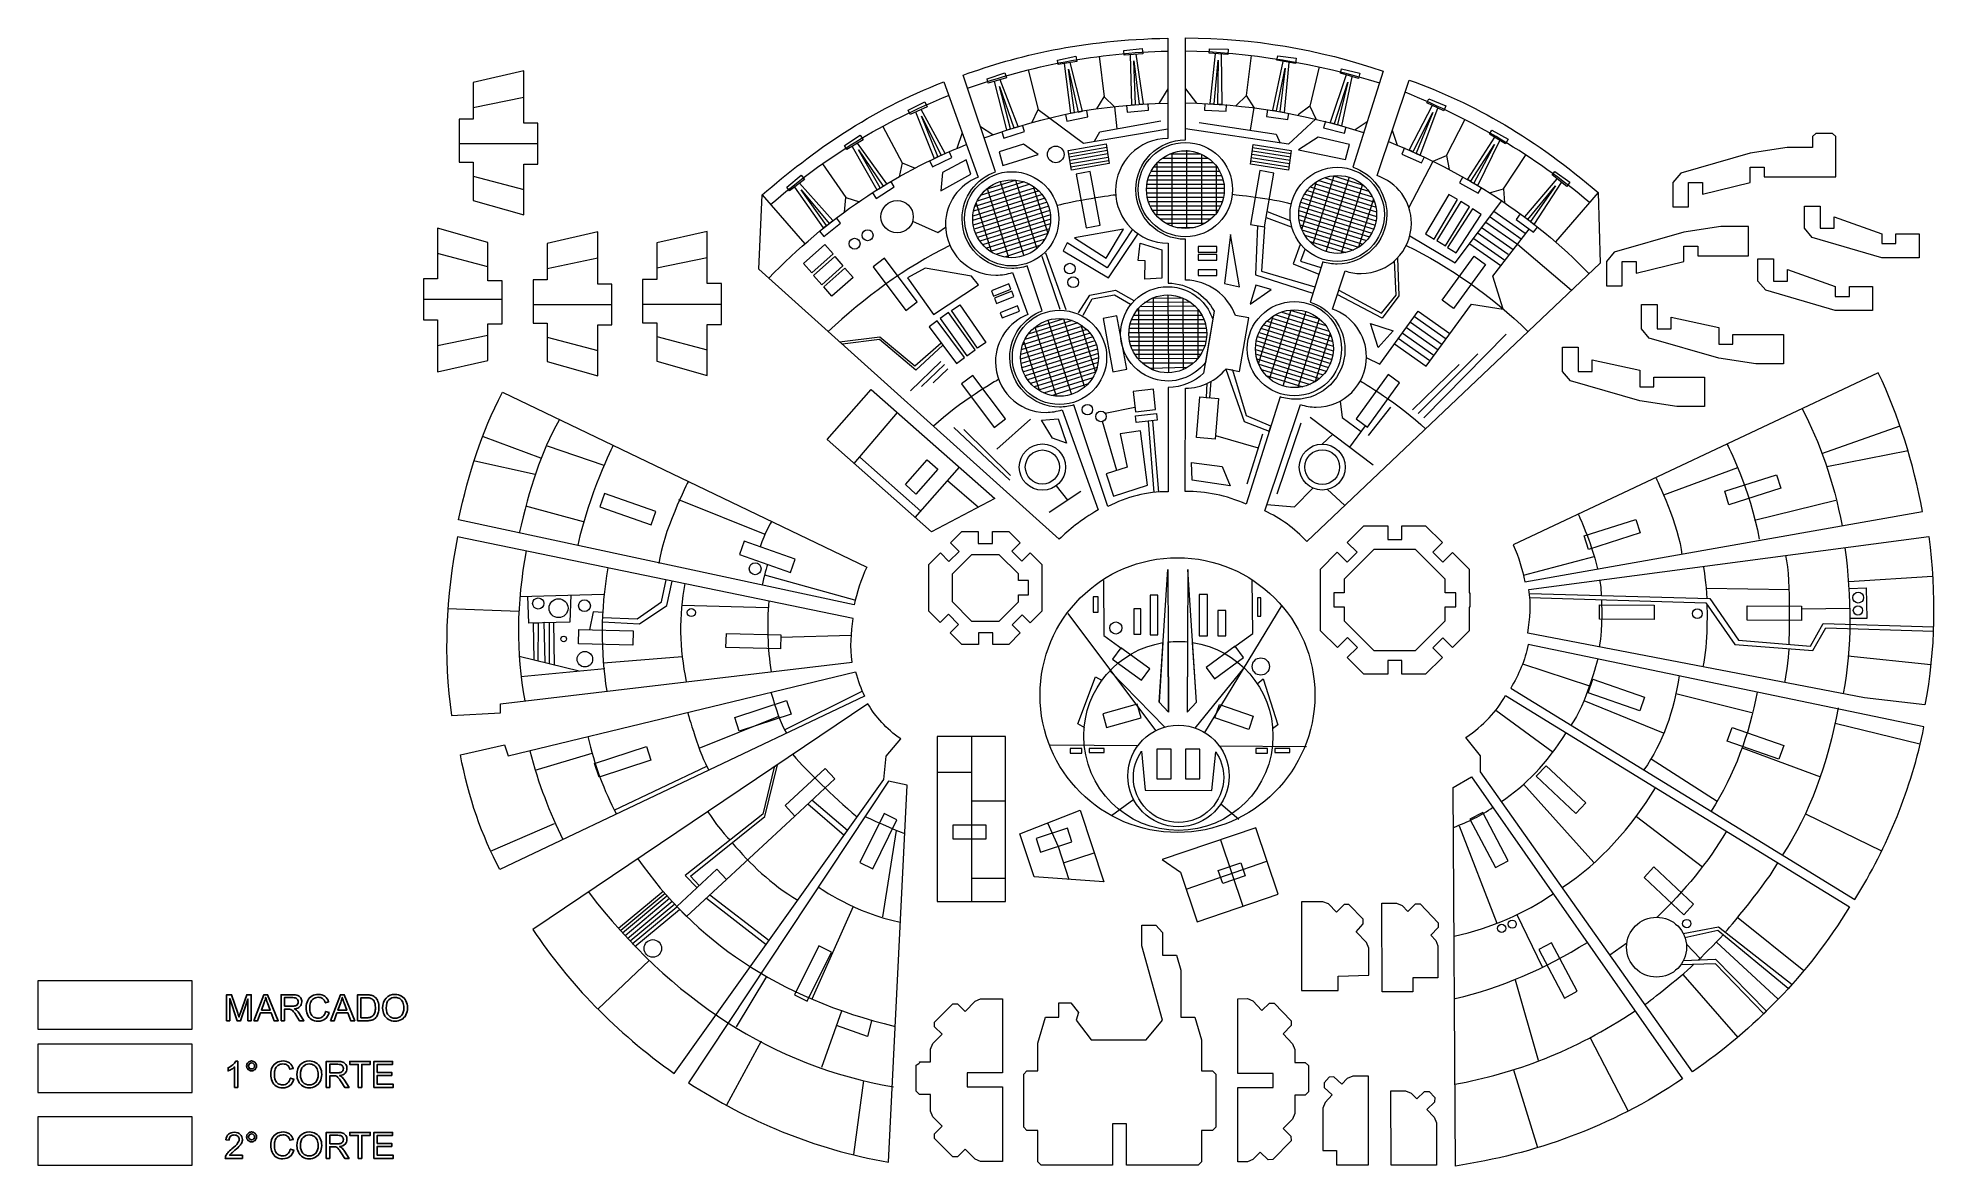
# Model space of a CAD drawing. Header units: millimetres. Extents: x -90 to 353, y 0 to 263.
import ezdxf

# ---------------------------------------------------------------- set-up
doc = ezdxf.new("R2010")
doc.units = ezdxf.units.MM
doc.layers.add('Layer 1', color=7, linetype='Continuous')

msp = doc.modelspace()

# ---------------------------------------------------------------- linework, layer by layer
at = {"layer": 'Layer 1', "color": 114, "lineweight": 20}
for points in [[(180.94, 213.23), (185.31, 213.23), (185.31, 214.55), (180.94, 214.55), (180.94, 213.23)], [(180.94, 211.37), (185.31, 211.37), (185.31, 212.7), (180.94, 212.7), (180.94, 211.37)], [(180.94, 207.74), (185.31, 207.74), (185.31, 209.06), (180.94, 209.06), (180.94, 207.74)], [(169.76, 123.85), (171.48, 123.85), (171.48, 133.11), (169.76, 133.11), (169.76, 123.85)], [(181.14, 123.58), (183.12, 123.58), (183.12, 133.24), (181.14, 133.24), (181.14, 123.58)], [(156.4, 129.14), (157.59, 129.14), (157.59, 132.71), (156.4, 132.71), (156.4, 129.14)], [(165.93, 123.98), (167.51, 123.98), (167.51, 129.93), (165.93, 129.93), (165.93, 123.98)], [(185.5, 123.58), (187.36, 123.58), (187.36, 129.54), (185.5, 129.54), (185.5, 123.58)], [(194.77, 128.21), (195.56, 128.21), (195.56, 132.45), (194.77, 132.45), (194.77, 128.21)], [(151.04, 96.2), (153.75, 96.2), (153.75, 97.26), (151.04, 97.26), (151.04, 96.2)], [(155.47, 96.33), (158.98, 96.33), (158.98, 97.32), (155.47, 97.32), (155.47, 96.33)], [(194.43, 96.2), (197.15, 96.2), (197.15, 97.26), (194.43, 97.26), (194.43, 96.2)], [(198.87, 96.33), (202.37, 96.33), (202.37, 97.32), (198.87, 97.32), (198.87, 96.33)], [(-90, 31.75), (-54.02, 31.75), (-54.02, 43.04), (-90, 43.04), (-90, 31.75)]]:
    msp.add_lwpolyline(points, close=True, dxfattribs=at)
at = {"layer": 'Layer 1', "color": 240, "lineweight": 20}
for points in [[(171.26, 90.22), (174.6, 90.22), (174.6, 97.14), (171.26, 97.14), (171.26, 90.22)], [(178.01, 90.22), (181.35, 90.22), (181.35, 97.14), (178.01, 97.14), (178.01, 90.22)], [(-90, 16.93), (-54.02, 16.93), (-54.02, 28.22), (-90, 28.22), (-90, 16.93)]]:
    msp.add_lwpolyline(points, close=True, dxfattribs=at)
at = {"layer": 'Layer 1', "color": 250, "lineweight": 20}
msp.add_lwpolyline([(-90, 0), (-54.02, 0), (-54.02, 11.29), (-90, 11.29), (-90, 0)], close=True, dxfattribs=at)
at = {"layer": 'Layer 1', "color": 114, "lineweight": 20}
for centre, major_axis in [((147.67, 236.05), (0, 1.94)), ((177.95, 227.83), (0, 11.01)), ((177.95, 227.83), (0, 9.09)), ((137.39, 221.01), (0, 11.01)), ((213.4, 222.03), (0, 11.01)), ((213.51, 222.03), (0, 9.09)), ((137.39, 221.01), (0, 9.09)), ((110.63, 221.49), (0, 3.78)), ((103.73, 217.18), (0, 1.28)), ((100.69, 215.19), (0, 1.28)), ((150.96, 209.37), (0, 1.25)), ((151.76, 206.19), (0, 1.25)), ((148.55, 188.64), (0, 11.01)), ((203.41, 190.66), (0, 11.01)), ((203.41, 190.66), (0, 9.09)), ((148.55, 188.64), (0, 9.09)), ((155.06, 176.43), (0, 1.22)), ((158.24, 174.84), (0, 1.22)), ((144.56, 163.02), (0, 5.4)), ((144.56, 163.02), (0, 3.99)), ((209.91, 163.02), (0, 5.37)), ((209.91, 163.02), (0, 4.06)), ((77.48, 139.27), (0, 1.38)), ((335.06, 132.54), (0, 1.27)), ((26.82, 131.16), (0, 1.3)), ((31.58, 130.06), (0, 2.21)), ((37.62, 130.63), (0, 1.38)), ((62.58, 129.04), (0, 0.945)), ((297.49, 128.79), (0, 1.14)), ((335.01, 129.54), (0, 1.09)), ((161.69, 125.44), (0, 1.41)), ((32.77, 122.87), (0, 0.661)), ((37.71, 118.15), (0, 1.82)), ((195.56, 116.44), (0, 2.02)), ((176.34, 90.86), (0, 11.85)), ((251.8, 55.28), (0, 0.951)), ((254.27, 56.25), (0, 0.951)), ((295.02, 56.38), (0, 0.982)), ((53.58, 50.59), (0, 2.05))]:
    msp.add_ellipse(centre, major_axis=major_axis, ratio=1, dxfattribs=at)
at = {"layer": 'Layer 1', "color": 250, "lineweight": 20}
msp.add_ellipse((176.09, 109.76), major_axis=(0, 32.09), ratio=1, dxfattribs=at)
at = {"layer": 'Layer 1', "color": 240, "lineweight": 20}
msp.add_ellipse((287.98, 50.88), major_axis=(0, 7), ratio=1, dxfattribs=at)
at = {"layer": 'Layer 1', "color": 250, "lineweight": 20}
for points, knots in [([(148.55, 177.04), (149.71, 177.04), (150.84, 177.22), (151.9, 177.54), (151.9, 177.54), (151.9, 177.54), (159.85, 153.81), (159.85, 153.81), (159.85, 153.81), (164.25, 156.01), (168.91, 157.32), (173.96, 157.26), (173.96, 157.26), (173.96, 157.26), (173.93, 181.62), (173.93, 181.62), (173.93, 181.62), (177.13, 181.64), (180.03, 182.9), (182.19, 184.94), (182.19, 184.94), (182.19, 184.94), (182.19, 184.98), (182.19, 184.98), (182.19, 184.98), (182.19, 184.98), (184.64, 199.42), (184.64, 199.42), (184.64, 199.42), (182.62, 203.3), (178.58, 205.95), (173.91, 205.98), (173.91, 205.98), (173.91, 205.98), (173.9, 215.31), (173.9, 215.31), (173.9, 215.31), (173.9, 215.31), (173.87, 215.31), (173.87, 215.31), (173.87, 215.31), (167.12, 215.31), (161.65, 220.78), (161.65, 227.53), (161.65, 227.53), (161.65, 234.28), (167.12, 239.76), (173.87, 239.76), (173.87, 239.76), (173.87, 239.76), (173.88, 239.76), (173.88, 239.76), (173.88, 239.76), (173.88, 239.76), (173.85, 263.21), (173.85, 263.21), (173.85, 263.21), (153.47, 262.75), (138.77, 259.2), (126.06, 254.57), (126.06, 254.57), (126.06, 254.57), (133.63, 231.99), (133.63, 231.99), (133.63, 231.99), (129.07, 230.42), (125.8, 226.1), (125.8, 221.01), (125.8, 221.01), (125.8, 214.61), (130.99, 209.41), (137.39, 209.41), (137.39, 209.41), (138.66, 209.41), (139.87, 209.62), (141.01, 209.99), (141.01, 209.99), (141.01, 209.99), (144.52, 199.52), (144.52, 199.52), (144.52, 199.52), (140.1, 197.88), (136.95, 193.63), (136.95, 188.64), (136.95, 188.64), (136.95, 182.24), (142.14, 177.04), (148.55, 177.04)], [0, 0, 0, 0, 0.043478, 0.043478, 0.043478, 0.043478, 0.086957, 0.086957, 0.086957, 0.086957, 0.130435, 0.130435, 0.130435, 0.130435, 0.173913, 0.173913, 0.173913, 0.173913, 0.217391, 0.217391, 0.217391, 0.217391, 0.26087, 0.26087, 0.26087, 0.26087, 0.304348, 0.304348, 0.304348, 0.304348, 0.347826, 0.347826, 0.347826, 0.347826, 0.391304, 0.391304, 0.391304, 0.391304, 0.434783, 0.434783, 0.434783, 0.434783, 0.478261, 0.478261, 0.478261, 0.478261, 0.521739, 0.521739, 0.521739, 0.521739, 0.565217, 0.565217, 0.565217, 0.565217, 0.608696, 0.608696, 0.608696, 0.608696, 0.652174, 0.652174, 0.652174, 0.652174, 0.695652, 0.695652, 0.695652, 0.695652, 0.73913, 0.73913, 0.73913, 0.73913, 0.782609, 0.782609, 0.782609, 0.782609, 0.826087, 0.826087, 0.826087, 0.826087, 0.869565, 0.869565, 0.869565, 0.869565, 0.913043, 0.913043, 0.913043, 0.913043, 1, 1, 1, 1]), ([(177.95, 216.23), (177.95, 216.23), (177.98, 216.23), (177.98, 216.23), (177.98, 216.23), (177.98, 216.23), (177.97, 206.7), (177.97, 206.7), (177.97, 206.7), (183.32, 206.61), (187.87, 203.2), (189.62, 198.44), (189.62, 198.44), (189.62, 198.44), (192.74, 197.89), (192.74, 197.89), (192.74, 197.89), (192.74, 197.89), (190.56, 185.38), (190.56, 185.38), (190.56, 185.38), (190.56, 185.38), (187.47, 185.97), (187.47, 185.97), (187.47, 185.97), (185.19, 183.23), (181.78, 181.48), (177.95, 181.42), (177.95, 181.42), (177.95, 181.42), (177.93, 157.32), (177.93, 157.32), (177.93, 157.32), (182.75, 157.34), (187.49, 156.47), (192.14, 154.32), (192.14, 154.32), (192.14, 154.32), (200.07, 179.41), (200.07, 179.41), (200.07, 179.41), (201.19, 179.06), (202.38, 178.86), (203.61, 178.86), (203.61, 178.86), (210.02, 178.86), (215.21, 184.05), (215.21, 190.46), (215.21, 190.46), (215.21, 195.66), (211.78, 200.07), (207.06, 201.54), (207.06, 201.54), (207.06, 201.54), (210.03, 210.93), (210.03, 210.93), (210.03, 210.93), (211.09, 210.6), (212.23, 210.43), (213.4, 210.43), (213.4, 210.43), (219.8, 210.43), (225, 215.62), (225, 222.03), (225, 222.03), (225, 227.17), (221.65, 231.53), (217.02, 233.05), (217.02, 233.05), (217.02, 233.05), (224.11, 255.5), (224.11, 255.5), (224.11, 255.5), (209.03, 260.65), (193.66, 263.24), (178.01, 263.25), (178.01, 263.25), (178.01, 263.25), (177.99, 239.43), (177.99, 239.43), (177.99, 239.43), (177.99, 239.43), (177.95, 239.43), (177.95, 239.43), (177.95, 239.43), (171.55, 239.43), (166.36, 234.23), (166.36, 227.83), (166.36, 227.83), (166.36, 221.42), (171.55, 216.23), (177.95, 216.23)], [0, 0, 0, 0, 0.041667, 0.041667, 0.041667, 0.041667, 0.083333, 0.083333, 0.083333, 0.083333, 0.125, 0.125, 0.125, 0.125, 0.166667, 0.166667, 0.166667, 0.166667, 0.208333, 0.208333, 0.208333, 0.208333, 0.25, 0.25, 0.25, 0.25, 0.291667, 0.291667, 0.291667, 0.291667, 0.333333, 0.333333, 0.333333, 0.333333, 0.375, 0.375, 0.375, 0.375, 0.416667, 0.416667, 0.416667, 0.416667, 0.458333, 0.458333, 0.458333, 0.458333, 0.5, 0.5, 0.5, 0.5, 0.541667, 0.541667, 0.541667, 0.541667, 0.583333, 0.583333, 0.583333, 0.583333, 0.625, 0.625, 0.625, 0.625, 0.666667, 0.666667, 0.666667, 0.666667, 0.708333, 0.708333, 0.708333, 0.708333, 0.75, 0.75, 0.75, 0.75, 0.791667, 0.791667, 0.791667, 0.791667, 0.833333, 0.833333, 0.833333, 0.833333, 0.875, 0.875, 0.875, 0.875, 0.916667, 0.916667, 0.916667, 0.916667, 1, 1, 1, 1]), ([(8.34, 244.3), (8.34, 244.3), (11.66, 244.3), (11.66, 244.3), (11.66, 244.3), (11.66, 244.3), (11.66, 252.84), (11.66, 252.84), (11.66, 252.84), (11.66, 252.84), (23.44, 255.54), (23.44, 255.54), (23.44, 255.54), (23.44, 255.54), (23.44, 243.35), (23.44, 243.35), (23.44, 243.35), (23.44, 243.35), (26.74, 243.35), (26.74, 243.35), (26.74, 243.35), (26.74, 243.35), (26.74, 233.8), (26.74, 233.8), (26.74, 233.8), (26.74, 233.8), (23.44, 233.8), (23.44, 233.8), (23.44, 233.8), (23.44, 233.8), (23.44, 221.91), (23.44, 221.91), (23.44, 221.91), (23.44, 221.91), (11.66, 225.26), (11.66, 225.26), (11.66, 225.26), (11.66, 225.26), (11.66, 234.22), (11.66, 234.22), (11.66, 234.22), (11.66, 234.22), (8.34, 234.22), (8.34, 234.22), (8.34, 234.22), (8.34, 234.22), (8.34, 244.3), (8.34, 244.3)], [0, 0, 0, 0, 0.076923, 0.076923, 0.076923, 0.076923, 0.153846, 0.153846, 0.153846, 0.153846, 0.230769, 0.230769, 0.230769, 0.230769, 0.307692, 0.307692, 0.307692, 0.307692, 0.384615, 0.384615, 0.384615, 0.384615, 0.461538, 0.461538, 0.461538, 0.461538, 0.538462, 0.538462, 0.538462, 0.538462, 0.615385, 0.615385, 0.615385, 0.615385, 0.692308, 0.692308, 0.692308, 0.692308, 0.769231, 0.769231, 0.769231, 0.769231, 0.846154, 0.846154, 0.846154, 0.846154, 1, 1, 1, 1]), ([(121.51, 252.98), (104.24, 246.32), (91.05, 236.89), (79.12, 226.59), (79.12, 226.59), (79.12, 226.59), (78.34, 209.21), (78.34, 209.21), (78.34, 209.21), (78.34, 209.21), (148.51, 146.18), (148.51, 146.18), (148.51, 146.18), (150.73, 148.35), (153.41, 150.59), (157.6, 153.02), (157.6, 153.02), (157.6, 153.02), (149.15, 176.41), (149.15, 176.41), (149.15, 176.41), (147.97, 176.02), (146.71, 175.8), (145.4, 175.8), (145.4, 175.8), (138.88, 175.8), (133.59, 181.09), (133.59, 187.61), (133.59, 187.61), (133.59, 192.63), (136.72, 196.91), (141.13, 198.62), (141.13, 198.62), (141.13, 198.62), (137.57, 208.49), (137.57, 208.49), (137.57, 208.49), (136.36, 208.08), (135.07, 207.85), (133.72, 207.85), (133.72, 207.85), (127.2, 207.85), (121.92, 213.14), (121.92, 219.66), (121.92, 219.66), (121.92, 224.71), (125.09, 229.02), (129.55, 230.7), (129.55, 230.7), (129.55, 230.7), (121.51, 252.98), (121.51, 252.98)], [0, 0, 0, 0, 0.071429, 0.071429, 0.071429, 0.071429, 0.142857, 0.142857, 0.142857, 0.142857, 0.214286, 0.214286, 0.214286, 0.214286, 0.285714, 0.285714, 0.285714, 0.285714, 0.357143, 0.357143, 0.357143, 0.357143, 0.428571, 0.428571, 0.428571, 0.428571, 0.5, 0.5, 0.5, 0.5, 0.571429, 0.571429, 0.571429, 0.571429, 0.642857, 0.642857, 0.642857, 0.642857, 0.714286, 0.714286, 0.714286, 0.714286, 0.785714, 0.785714, 0.785714, 0.785714, 0.857143, 0.857143, 0.857143, 0.857143, 1, 1, 1, 1]), ([(196.48, 152.79), (200.12, 151.09), (203.41, 148.72), (206.34, 145.64), (206.34, 145.64), (206.34, 145.64), (274.82, 210.61), (274.82, 210.61), (274.82, 210.61), (274.82, 210.61), (274.32, 227.15), (274.32, 227.15), (274.32, 227.15), (259.99, 239.52), (245.27, 248.09), (230.19, 253.43), (230.19, 253.43), (230.19, 253.43), (222.71, 231.1), (222.71, 231.1), (222.71, 231.1), (227.36, 229.53), (230.71, 225.14), (230.71, 219.96), (230.71, 219.96), (230.71, 213.48), (225.45, 208.22), (218.96, 208.22), (218.96, 208.22), (217.67, 208.22), (216.42, 208.43), (215.25, 208.82), (215.25, 208.82), (215.25, 208.82), (212.27, 199.91), (212.27, 199.91), (212.27, 199.91), (216.9, 198.33), (220.23, 193.95), (220.23, 188.78), (220.23, 188.78), (220.23, 182.29), (214.97, 177.03), (208.48, 177.03), (208.48, 177.03), (207.2, 177.03), (205.96, 177.24), (204.8, 177.62), (204.8, 177.62), (204.8, 177.62), (196.48, 152.79), (196.48, 152.79)], [0, 0, 0, 0, 0.071429, 0.071429, 0.071429, 0.071429, 0.142857, 0.142857, 0.142857, 0.142857, 0.214286, 0.214286, 0.214286, 0.214286, 0.285714, 0.285714, 0.285714, 0.285714, 0.357143, 0.357143, 0.357143, 0.357143, 0.428571, 0.428571, 0.428571, 0.428571, 0.5, 0.5, 0.5, 0.5, 0.571429, 0.571429, 0.571429, 0.571429, 0.642857, 0.642857, 0.642857, 0.642857, 0.714286, 0.714286, 0.714286, 0.714286, 0.785714, 0.785714, 0.785714, 0.785714, 0.857143, 0.857143, 0.857143, 0.857143, 1, 1, 1, 1]), ([(324.4, 237.67), (324.4, 237.67), (324.4, 240.21), (324.4, 240.21), (324.4, 240.21), (324.4, 240.21), (325.16, 240.97), (325.16, 240.97), (325.16, 240.97), (325.16, 240.97), (329.06, 240.97), (329.06, 240.97), (329.06, 240.97), (329.06, 240.97), (329.82, 240.21), (329.82, 240.21), (329.82, 240.21), (329.82, 240.21), (329.82, 230.79), (329.82, 230.79), (329.82, 230.79), (329.82, 230.79), (313.12, 230.79), (313.12, 230.79), (313.12, 230.79), (313.12, 230.79), (313.12, 233.05), (313.12, 233.05), (313.12, 233.05), (313.12, 233.05), (309.82, 233.05), (309.82, 233.05), (309.82, 233.05), (309.82, 233.05), (309.82, 229.48), (309.82, 229.48), (309.82, 229.48), (309.82, 229.48), (298.72, 226.77), (298.72, 226.77), (298.72, 226.77), (298.72, 226.77), (298.72, 229.48), (298.72, 229.48), (298.72, 229.48), (298.72, 229.48), (295.42, 229.48), (295.42, 229.48), (295.42, 229.48), (295.42, 229.48), (295.42, 223.79), (295.42, 223.79), (295.42, 223.79), (295.42, 223.79), (291.77, 223.79), (291.77, 223.79), (291.77, 223.79), (291.77, 223.79), (291.77, 229.48), (291.77, 229.48), (291.77, 229.48), (291.77, 229.48), (293.61, 231.64), (293.61, 231.64), (293.61, 231.64), (293.61, 231.64), (309.82, 236.37), (309.82, 236.37), (309.82, 236.37), (309.82, 236.37), (318.45, 237.67), (318.45, 237.67), (318.45, 237.67), (318.45, 237.67), (324.4, 237.67), (324.4, 237.67)], [0, 0, 0, 0, 0.05, 0.05, 0.05, 0.05, 0.1, 0.1, 0.1, 0.1, 0.15, 0.15, 0.15, 0.15, 0.2, 0.2, 0.2, 0.2, 0.25, 0.25, 0.25, 0.25, 0.3, 0.3, 0.3, 0.3, 0.35, 0.35, 0.35, 0.35, 0.4, 0.4, 0.4, 0.4, 0.45, 0.45, 0.45, 0.45, 0.5, 0.5, 0.5, 0.5, 0.55, 0.55, 0.55, 0.55, 0.6, 0.6, 0.6, 0.6, 0.65, 0.65, 0.65, 0.65, 0.7, 0.7, 0.7, 0.7, 0.75, 0.75, 0.75, 0.75, 0.8, 0.8, 0.8, 0.8, 0.85, 0.85, 0.85, 0.85, 0.9, 0.9, 0.9, 0.9, 1, 1, 1, 1]), ([(349.27, 217.48), (349.27, 217.48), (343.87, 217.48), (343.87, 217.48), (343.87, 217.48), (343.87, 217.48), (343.87, 215.22), (343.87, 215.22), (343.87, 215.22), (343.87, 215.22), (340.57, 215.22), (340.57, 215.22), (340.57, 215.22), (340.57, 215.22), (340.57, 217.5), (340.57, 217.5), (340.57, 217.5), (340.57, 217.5), (329.47, 221.5), (329.47, 221.5), (329.47, 221.5), (329.47, 221.5), (329.47, 218.8), (329.47, 218.8), (329.47, 218.8), (329.47, 218.8), (326.16, 218.8), (326.16, 218.8), (326.16, 218.8), (326.16, 218.8), (326.16, 223.98), (326.16, 223.98), (326.16, 223.98), (326.16, 223.98), (322.52, 223.98), (322.52, 223.98), (322.52, 223.98), (322.52, 223.98), (322.52, 218.8), (322.52, 218.8), (322.52, 218.8), (322.52, 218.8), (324.35, 216.64), (324.35, 216.64), (324.35, 216.64), (324.35, 216.64), (340.57, 211.91), (340.57, 211.91), (340.57, 211.91), (340.57, 211.91), (349.3, 211.91), (349.3, 211.91), (349.3, 211.91), (349.3, 211.91), (349.27, 217.48), (349.27, 217.48)], [0, 0, 0, 0, 0.066667, 0.066667, 0.066667, 0.066667, 0.133333, 0.133333, 0.133333, 0.133333, 0.2, 0.2, 0.2, 0.2, 0.266667, 0.266667, 0.266667, 0.266667, 0.333333, 0.333333, 0.333333, 0.333333, 0.4, 0.4, 0.4, 0.4, 0.466667, 0.466667, 0.466667, 0.466667, 0.533333, 0.533333, 0.533333, 0.533333, 0.6, 0.6, 0.6, 0.6, 0.666667, 0.666667, 0.666667, 0.666667, 0.733333, 0.733333, 0.733333, 0.733333, 0.8, 0.8, 0.8, 0.8, 0.866667, 0.866667, 0.866667, 0.866667, 1, 1, 1, 1]), ([(18.4, 196.47), (18.4, 196.47), (15.08, 196.47), (15.08, 196.47), (15.08, 196.47), (15.08, 196.47), (15.08, 187.93), (15.08, 187.93), (15.08, 187.93), (15.08, 187.93), (3.3, 185.23), (3.3, 185.23), (3.3, 185.23), (3.3, 185.23), (3.3, 197.42), (3.3, 197.42), (3.3, 197.42), (3.3, 197.42), (0, 197.42), (0, 197.42), (0, 197.42), (0, 197.42), (0, 206.97), (0, 206.97), (0, 206.97), (0, 206.97), (3.3, 206.97), (3.3, 206.97), (3.3, 206.97), (3.3, 206.97), (3.3, 218.86), (3.3, 218.86), (3.3, 218.86), (3.3, 218.86), (15.08, 215.51), (15.08, 215.51), (15.08, 215.51), (15.08, 215.51), (15.08, 206.55), (15.08, 206.55), (15.08, 206.55), (15.08, 206.55), (18.4, 206.55), (18.4, 206.55), (18.4, 206.55), (18.4, 206.55), (18.4, 196.47), (18.4, 196.47)], [0, 0, 0, 0, 0.076923, 0.076923, 0.076923, 0.076923, 0.153846, 0.153846, 0.153846, 0.153846, 0.230769, 0.230769, 0.230769, 0.230769, 0.307692, 0.307692, 0.307692, 0.307692, 0.384615, 0.384615, 0.384615, 0.384615, 0.461538, 0.461538, 0.461538, 0.461538, 0.538462, 0.538462, 0.538462, 0.538462, 0.615385, 0.615385, 0.615385, 0.615385, 0.692308, 0.692308, 0.692308, 0.692308, 0.769231, 0.769231, 0.769231, 0.769231, 0.846154, 0.846154, 0.846154, 0.846154, 1, 1, 1, 1]), ([(25.61, 206.72), (25.61, 206.72), (28.93, 206.72), (28.93, 206.72), (28.93, 206.72), (28.93, 206.72), (28.93, 215.26), (28.93, 215.26), (28.93, 215.26), (28.93, 215.26), (40.71, 217.96), (40.71, 217.96), (40.71, 217.96), (40.71, 217.96), (40.71, 205.77), (40.71, 205.77), (40.71, 205.77), (40.71, 205.77), (44.01, 205.77), (44.01, 205.77), (44.01, 205.77), (44.01, 205.77), (44.01, 196.22), (44.01, 196.22), (44.01, 196.22), (44.01, 196.22), (40.71, 196.22), (40.71, 196.22), (40.71, 196.22), (40.71, 196.22), (40.71, 184.33), (40.71, 184.33), (40.71, 184.33), (40.71, 184.33), (28.93, 187.68), (28.93, 187.68), (28.93, 187.68), (28.93, 187.68), (28.93, 196.64), (28.93, 196.64), (28.93, 196.64), (28.93, 196.64), (25.61, 196.64), (25.61, 196.64), (25.61, 196.64), (25.61, 196.64), (25.61, 206.72), (25.61, 206.72)], [0, 0, 0, 0, 0.076923, 0.076923, 0.076923, 0.076923, 0.153846, 0.153846, 0.153846, 0.153846, 0.230769, 0.230769, 0.230769, 0.230769, 0.307692, 0.307692, 0.307692, 0.307692, 0.384615, 0.384615, 0.384615, 0.384615, 0.461538, 0.461538, 0.461538, 0.461538, 0.538462, 0.538462, 0.538462, 0.538462, 0.615385, 0.615385, 0.615385, 0.615385, 0.692308, 0.692308, 0.692308, 0.692308, 0.769231, 0.769231, 0.769231, 0.769231, 0.846154, 0.846154, 0.846154, 0.846154, 1, 1, 1, 1]), ([(51.21, 206.82), (51.21, 206.82), (54.53, 206.82), (54.53, 206.82), (54.53, 206.82), (54.53, 206.82), (54.53, 215.36), (54.53, 215.36), (54.53, 215.36), (54.53, 215.36), (66.3, 218.06), (66.3, 218.06), (66.3, 218.06), (66.3, 218.06), (66.3, 205.87), (66.3, 205.87), (66.3, 205.87), (66.3, 205.87), (69.61, 205.87), (69.61, 205.87), (69.61, 205.87), (69.61, 205.87), (69.61, 196.32), (69.61, 196.32), (69.61, 196.32), (69.61, 196.32), (66.3, 196.32), (66.3, 196.32), (66.3, 196.32), (66.3, 196.32), (66.3, 184.43), (66.3, 184.43), (66.3, 184.43), (66.3, 184.43), (54.53, 187.78), (54.53, 187.78), (54.53, 187.78), (54.53, 187.78), (54.53, 196.74), (54.53, 196.74), (54.53, 196.74), (54.53, 196.74), (51.21, 196.74), (51.21, 196.74), (51.21, 196.74), (51.21, 196.74), (51.21, 206.82), (51.21, 206.82)], [0, 0, 0, 0, 0.076923, 0.076923, 0.076923, 0.076923, 0.153846, 0.153846, 0.153846, 0.153846, 0.230769, 0.230769, 0.230769, 0.230769, 0.307692, 0.307692, 0.307692, 0.307692, 0.384615, 0.384615, 0.384615, 0.384615, 0.461538, 0.461538, 0.461538, 0.461538, 0.538462, 0.538462, 0.538462, 0.538462, 0.615385, 0.615385, 0.615385, 0.615385, 0.692308, 0.692308, 0.692308, 0.692308, 0.769231, 0.769231, 0.769231, 0.769231, 0.846154, 0.846154, 0.846154, 0.846154, 1, 1, 1, 1]), ([(309.41, 219.22), (309.41, 219.22), (309.43, 212.35), (309.43, 212.35), (309.43, 212.35), (309.43, 212.35), (297.63, 212.35), (297.63, 212.35), (297.63, 212.35), (297.63, 212.35), (297.63, 214.6), (297.63, 214.6), (297.63, 214.6), (297.63, 214.6), (294.32, 214.6), (294.32, 214.6), (294.32, 214.6), (294.32, 214.6), (294.32, 211.03), (294.32, 211.03), (294.32, 211.03), (294.32, 211.03), (283.22, 208.33), (283.22, 208.33), (283.22, 208.33), (283.22, 208.33), (283.22, 211.03), (283.22, 211.03), (283.22, 211.03), (283.22, 211.03), (279.92, 211.03), (279.92, 211.03), (279.92, 211.03), (279.92, 211.03), (279.92, 205.34), (279.92, 205.34), (279.92, 205.34), (279.92, 205.34), (276.28, 205.34), (276.28, 205.34), (276.28, 205.34), (276.28, 205.34), (276.28, 211.03), (276.28, 211.03), (276.28, 211.03), (276.28, 211.03), (278.11, 213.19), (278.11, 213.19), (278.11, 213.19), (278.11, 213.19), (294.32, 217.92), (294.32, 217.92), (294.32, 217.92), (294.32, 217.92), (302.96, 219.22), (302.96, 219.22), (302.96, 219.22), (302.96, 219.22), (309.41, 219.22), (309.41, 219.22)], [0, 0, 0, 0, 0.0625, 0.0625, 0.0625, 0.0625, 0.125, 0.125, 0.125, 0.125, 0.1875, 0.1875, 0.1875, 0.1875, 0.25, 0.25, 0.25, 0.25, 0.3125, 0.3125, 0.3125, 0.3125, 0.375, 0.375, 0.375, 0.375, 0.4375, 0.4375, 0.4375, 0.4375, 0.5, 0.5, 0.5, 0.5, 0.5625, 0.5625, 0.5625, 0.5625, 0.625, 0.625, 0.625, 0.625, 0.6875, 0.6875, 0.6875, 0.6875, 0.75, 0.75, 0.75, 0.75, 0.8125, 0.8125, 0.8125, 0.8125, 0.875, 0.875, 0.875, 0.875, 1, 1, 1, 1]), ([(338.4, 205.16), (338.4, 205.16), (333, 205.16), (333, 205.16), (333, 205.16), (333, 205.16), (333, 202.9), (333, 202.9), (333, 202.9), (333, 202.9), (329.69, 202.9), (329.69, 202.9), (329.69, 202.9), (329.69, 202.9), (329.69, 205.17), (329.69, 205.17), (329.69, 205.17), (329.69, 205.17), (318.59, 209.18), (318.59, 209.18), (318.59, 209.18), (318.59, 209.18), (318.59, 206.47), (318.59, 206.47), (318.59, 206.47), (318.59, 206.47), (315.29, 206.47), (315.29, 206.47), (315.29, 206.47), (315.29, 206.47), (315.29, 211.66), (315.29, 211.66), (315.29, 211.66), (315.29, 211.66), (311.65, 211.66), (311.65, 211.66), (311.65, 211.66), (311.65, 211.66), (311.65, 206.47), (311.65, 206.47), (311.65, 206.47), (311.65, 206.47), (313.48, 204.31), (313.48, 204.31), (313.48, 204.31), (313.48, 204.31), (329.69, 199.58), (329.69, 199.58), (329.69, 199.58), (329.69, 199.58), (338.43, 199.58), (338.43, 199.58), (338.43, 199.58), (338.43, 199.58), (338.4, 205.16), (338.4, 205.16)], [0, 0, 0, 0, 0.066667, 0.066667, 0.066667, 0.066667, 0.133333, 0.133333, 0.133333, 0.133333, 0.2, 0.2, 0.2, 0.2, 0.266667, 0.266667, 0.266667, 0.266667, 0.333333, 0.333333, 0.333333, 0.333333, 0.4, 0.4, 0.4, 0.4, 0.466667, 0.466667, 0.466667, 0.466667, 0.533333, 0.533333, 0.533333, 0.533333, 0.6, 0.6, 0.6, 0.6, 0.666667, 0.666667, 0.666667, 0.666667, 0.733333, 0.733333, 0.733333, 0.733333, 0.8, 0.8, 0.8, 0.8, 0.866667, 0.866667, 0.866667, 0.866667, 1, 1, 1, 1]), ([(317.58, 187.13), (317.58, 187.13), (317.6, 194), (317.6, 194), (317.6, 194), (317.6, 194), (305.8, 194), (305.8, 194), (305.8, 194), (305.8, 194), (305.8, 191.75), (305.8, 191.75), (305.8, 191.75), (305.8, 191.75), (302.5, 191.75), (302.5, 191.75), (302.5, 191.75), (302.5, 191.75), (302.5, 195.62), (302.5, 195.62), (302.5, 195.62), (302.5, 195.62), (291.4, 198.03), (291.4, 198.03), (291.4, 198.03), (291.4, 198.03), (291.4, 195.32), (291.4, 195.32), (291.4, 195.32), (291.4, 195.32), (288.1, 195.32), (288.1, 195.32), (288.1, 195.32), (288.1, 195.32), (288.1, 201.01), (288.1, 201.01), (288.1, 201.01), (288.1, 201.01), (284.45, 201.01), (284.45, 201.01), (284.45, 201.01), (284.45, 201.01), (284.45, 195.32), (284.45, 195.32), (284.45, 195.32), (284.45, 195.32), (286.28, 193.16), (286.28, 193.16), (286.28, 193.16), (286.28, 193.16), (302.5, 188.43), (302.5, 188.43), (302.5, 188.43), (302.5, 188.43), (311.13, 187.13), (311.13, 187.13), (311.13, 187.13), (311.13, 187.13), (317.58, 187.13), (317.58, 187.13)], [0, 0, 0, 0, 0.0625, 0.0625, 0.0625, 0.0625, 0.125, 0.125, 0.125, 0.125, 0.1875, 0.1875, 0.1875, 0.1875, 0.25, 0.25, 0.25, 0.25, 0.3125, 0.3125, 0.3125, 0.3125, 0.375, 0.375, 0.375, 0.375, 0.4375, 0.4375, 0.4375, 0.4375, 0.5, 0.5, 0.5, 0.5, 0.5625, 0.5625, 0.5625, 0.5625, 0.625, 0.625, 0.625, 0.625, 0.6875, 0.6875, 0.6875, 0.6875, 0.75, 0.75, 0.75, 0.75, 0.8125, 0.8125, 0.8125, 0.8125, 0.875, 0.875, 0.875, 0.875, 1, 1, 1, 1]), ([(299.14, 177.17), (299.14, 177.17), (299.16, 184.04), (299.16, 184.04), (299.16, 184.04), (299.16, 184.04), (287.36, 184.04), (287.36, 184.04), (287.36, 184.04), (287.36, 184.04), (287.36, 181.78), (287.36, 181.78), (287.36, 181.78), (287.36, 181.78), (284.05, 181.78), (284.05, 181.78), (284.05, 181.78), (284.05, 181.78), (284.05, 185.66), (284.05, 185.66), (284.05, 185.66), (284.05, 185.66), (272.95, 188.06), (272.95, 188.06), (272.95, 188.06), (272.95, 188.06), (272.95, 185.36), (272.95, 185.36), (272.95, 185.36), (272.95, 185.36), (269.65, 185.36), (269.65, 185.36), (269.65, 185.36), (269.65, 185.36), (269.65, 191.04), (269.65, 191.04), (269.65, 191.04), (269.65, 191.04), (266.01, 191.04), (266.01, 191.04), (266.01, 191.04), (266.01, 191.04), (266.01, 185.36), (266.01, 185.36), (266.01, 185.36), (266.01, 185.36), (267.84, 183.19), (267.84, 183.19), (267.84, 183.19), (267.84, 183.19), (284.05, 178.46), (284.05, 178.46), (284.05, 178.46), (284.05, 178.46), (292.69, 177.17), (292.69, 177.17), (292.69, 177.17), (292.69, 177.17), (299.14, 177.17), (299.14, 177.17)], [0, 0, 0, 0, 0.0625, 0.0625, 0.0625, 0.0625, 0.125, 0.125, 0.125, 0.125, 0.1875, 0.1875, 0.1875, 0.1875, 0.25, 0.25, 0.25, 0.25, 0.3125, 0.3125, 0.3125, 0.3125, 0.375, 0.375, 0.375, 0.375, 0.4375, 0.4375, 0.4375, 0.4375, 0.5, 0.5, 0.5, 0.5, 0.5625, 0.5625, 0.5625, 0.5625, 0.625, 0.625, 0.625, 0.625, 0.6875, 0.6875, 0.6875, 0.6875, 0.75, 0.75, 0.75, 0.75, 0.8125, 0.8125, 0.8125, 0.8125, 0.875, 0.875, 0.875, 0.875, 1, 1, 1, 1]), ([(257.21, 136.25), (256.68, 139.05), (255.79, 141.9), (254.49, 144.83), (254.49, 144.83), (254.49, 144.83), (339.76, 185.05), (339.76, 185.05), (339.76, 185.05), (344.57, 174.93), (347.94, 164.08), (350.09, 152.61), (350.09, 152.61), (350.09, 152.61), (257.21, 136.25), (257.21, 136.25)], [0, 0, 0, 0, 0.2, 0.2, 0.2, 0.2, 0.4, 0.4, 0.4, 0.4, 0.6, 0.6, 0.6, 0.6, 1, 1, 1, 1]), ([(100.58, 130.84), (101.2, 133.62), (102.16, 136.75), (103.55, 139.64), (103.55, 139.64), (103.55, 139.64), (18.5, 180.53), (18.5, 180.53), (18.5, 180.53), (13.39, 170.56), (10.7, 162.12), (8.22, 150.71), (8.22, 150.71), (8.22, 150.71), (100.58, 130.84), (100.58, 130.84)], [0, 0, 0, 0, 0.2, 0.2, 0.2, 0.2, 0.4, 0.4, 0.4, 0.4, 0.6, 0.6, 0.6, 0.6, 1, 1, 1, 1]), ([(104.57, 181.14), (104.57, 181.14), (94.26, 169.44), (94.26, 169.44), (94.26, 169.44), (94.26, 169.44), (118.67, 147.91), (118.67, 147.91), (118.67, 147.91), (118.67, 147.91), (133.45, 155.66), (133.45, 155.66), (133.45, 155.66), (133.45, 155.66), (104.57, 181.14), (104.57, 181.14)], [0, 0, 0, 0, 0.2, 0.2, 0.2, 0.2, 0.4, 0.4, 0.4, 0.4, 0.6, 0.6, 0.6, 0.6, 1, 1, 1, 1]), ([(100.39, 127.68), (99.88, 124.3), (99.59, 120.9), (100.12, 117.45), (100.12, 117.45), (100.12, 117.45), (18.03, 107.73), (18.03, 107.73), (18.03, 107.73), (18.03, 107.73), (17.98, 105.62), (17.98, 105.62), (17.98, 105.62), (17.98, 105.62), (6.59, 105), (6.59, 105), (6.59, 105), (4.62, 118.74), (5.23, 132.66), (7.97, 146.76), (7.97, 146.76), (7.97, 146.76), (100.39, 127.68), (100.39, 127.68)], [0, 0, 0, 0, 0.142857, 0.142857, 0.142857, 0.142857, 0.285714, 0.285714, 0.285714, 0.285714, 0.428571, 0.428571, 0.428571, 0.428571, 0.571429, 0.571429, 0.571429, 0.571429, 0.714286, 0.714286, 0.714286, 0.714286, 1, 1, 1, 1]), ([(122.72, 140.99), (122.72, 140.99), (120.74, 142.98), (120.74, 142.98), (120.74, 142.98), (120.74, 142.98), (118.03, 140.27), (118.03, 140.27), (118.03, 140.27), (118.03, 140.27), (118.03, 129.34), (118.03, 129.34), (118.03, 129.34), (118.03, 129.34), (120.67, 126.7), (120.67, 126.7), (120.67, 126.7), (120.67, 126.7), (122.62, 128.64), (122.62, 128.64), (122.62, 128.64), (122.62, 128.64), (124.97, 126.27), (124.97, 126.27), (124.97, 126.27), (124.97, 126.27), (123.03, 124.34), (123.03, 124.34), (123.03, 124.34), (123.03, 124.34), (125.76, 121.6), (125.76, 121.6), (125.76, 121.6), (125.76, 121.6), (129.61, 121.6), (129.61, 121.6), (129.61, 121.6), (129.61, 121.6), (129.61, 124.28), (129.61, 124.28), (129.61, 124.28), (129.61, 124.28), (132.95, 124.28), (132.95, 124.28), (132.95, 124.28), (132.95, 124.28), (132.95, 121.6), (132.95, 121.6), (132.95, 121.6), (132.95, 121.6), (136.69, 121.6), (136.69, 121.6), (136.69, 121.6), (136.69, 121.6), (139.37, 124.28), (139.37, 124.28), (139.37, 124.28), (139.37, 124.28), (137.49, 126.17), (137.49, 126.17), (137.49, 126.17), (137.49, 126.17), (139.86, 128.52), (139.86, 128.52), (139.86, 128.52), (139.86, 128.52), (141.73, 126.64), (141.73, 126.64), (141.73, 126.64), (141.73, 126.64), (144.43, 129.34), (144.43, 129.34), (144.43, 129.34), (144.43, 129.34), (144.43, 140.27), (144.43, 140.27), (144.43, 140.27), (144.43, 140.27), (141.73, 142.96), (141.73, 142.96), (141.73, 142.96), (141.73, 142.96), (139.79, 141.04), (139.79, 141.04), (139.79, 141.04), (139.79, 141.04), (137.44, 143.41), (137.44, 143.41), (137.44, 143.41), (137.44, 143.41), (139.37, 145.32), (139.37, 145.32), (139.37, 145.32), (139.37, 145.32), (136.69, 148), (136.69, 148), (136.69, 148), (136.69, 148), (132.88, 148), (132.88, 148), (132.88, 148), (132.88, 148), (132.88, 145.2), (132.88, 145.2), (132.88, 145.2), (132.88, 145.2), (129.54, 145.2), (129.54, 145.2), (129.54, 145.2), (129.54, 145.2), (129.54, 148), (129.54, 148), (129.54, 148), (129.54, 148), (125.76, 148), (125.76, 148), (125.76, 148), (125.76, 148), (123.1, 145.34), (123.1, 145.34), (123.1, 145.34), (123.1, 145.34), (125.09, 143.34), (125.09, 143.34), (125.09, 143.34), (125.09, 143.34), (122.72, 140.99), (122.72, 140.99)], [0, 0, 0, 0, 0.030303, 0.030303, 0.030303, 0.030303, 0.060606, 0.060606, 0.060606, 0.060606, 0.090909, 0.090909, 0.090909, 0.090909, 0.121212, 0.121212, 0.121212, 0.121212, 0.151515, 0.151515, 0.151515, 0.151515, 0.181818, 0.181818, 0.181818, 0.181818, 0.212121, 0.212121, 0.212121, 0.212121, 0.242424, 0.242424, 0.242424, 0.242424, 0.272727, 0.272727, 0.272727, 0.272727, 0.30303, 0.30303, 0.30303, 0.30303, 0.333333, 0.333333, 0.333333, 0.333333, 0.363636, 0.363636, 0.363636, 0.363636, 0.393939, 0.393939, 0.393939, 0.393939, 0.424242, 0.424242, 0.424242, 0.424242, 0.454545, 0.454545, 0.454545, 0.454545, 0.484848, 0.484848, 0.484848, 0.484848, 0.515152, 0.515152, 0.515152, 0.515152, 0.545455, 0.545455, 0.545455, 0.545455, 0.575758, 0.575758, 0.575758, 0.575758, 0.606061, 0.606061, 0.606061, 0.606061, 0.636364, 0.636364, 0.636364, 0.636364, 0.666667, 0.666667, 0.666667, 0.666667, 0.69697, 0.69697, 0.69697, 0.69697, 0.727273, 0.727273, 0.727273, 0.727273, 0.757576, 0.757576, 0.757576, 0.757576, 0.787879, 0.787879, 0.787879, 0.787879, 0.818182, 0.818182, 0.818182, 0.818182, 0.848485, 0.848485, 0.848485, 0.848485, 0.878788, 0.878788, 0.878788, 0.878788, 0.909091, 0.909091, 0.909091, 0.909091, 0.939394, 0.939394, 0.939394, 0.939394, 1, 1, 1, 1]), ([(225.21, 146.13), (225.21, 146.13), (225.21, 149.33), (225.21, 149.33), (225.21, 149.33), (225.21, 149.33), (219.64, 149.33), (219.64, 149.33), (219.64, 149.33), (219.64, 149.33), (215.76, 145.44), (215.76, 145.44), (215.76, 145.44), (215.76, 145.44), (218.06, 143.14), (218.06, 143.14), (218.06, 143.14), (218.06, 143.14), (215.72, 140.81), (215.72, 140.81), (215.72, 140.81), (215.72, 140.81), (213.42, 143.11), (213.42, 143.11), (213.42, 143.11), (213.42, 143.11), (209.48, 139.17), (209.48, 139.17), (209.48, 139.17), (209.48, 139.17), (209.48, 124.79), (209.48, 124.79), (209.48, 124.79), (209.48, 124.79), (213.43, 120.84), (213.43, 120.84), (213.43, 120.84), (213.43, 120.84), (215.78, 123.19), (215.78, 123.19), (215.78, 123.19), (215.78, 123.19), (218.11, 120.86), (218.11, 120.86), (218.11, 120.86), (218.11, 120.86), (215.76, 118.51), (215.76, 118.51), (215.76, 118.51), (215.76, 118.51), (219.64, 114.63), (219.64, 114.63), (219.64, 114.63), (219.64, 114.63), (225.21, 114.63), (225.21, 114.63), (225.21, 114.63), (225.21, 114.63), (225.21, 117.86), (225.21, 117.86), (225.21, 117.86), (225.21, 117.86), (228.51, 117.86), (228.51, 117.86), (228.51, 117.86), (228.51, 117.86), (228.51, 114.63), (228.51, 114.63), (228.51, 114.63), (228.51, 114.63), (234.02, 114.63), (234.02, 114.63), (234.02, 114.63), (234.02, 114.63), (237.96, 118.57), (237.96, 118.57), (237.96, 118.57), (237.96, 118.57), (235.71, 120.82), (235.71, 120.82), (235.71, 120.82), (235.71, 120.82), (238.05, 123.15), (238.05, 123.15), (238.05, 123.15), (238.05, 123.15), (240.29, 120.91), (240.29, 120.91), (240.29, 120.91), (240.29, 120.91), (244.18, 124.79), (244.18, 124.79), (244.18, 124.79), (244.18, 124.79), (244.18, 130.33), (244.18, 130.33), (244.18, 130.33), (244.18, 130.33), (244.35, 130.33), (244.35, 130.33), (244.35, 130.33), (244.35, 130.33), (244.35, 133.63), (244.35, 133.63), (244.35, 133.63), (244.35, 133.63), (244.18, 133.63), (244.18, 133.63), (244.18, 133.63), (244.18, 133.63), (244.18, 139.17), (244.18, 139.17), (244.18, 139.17), (244.18, 139.17), (240.3, 143.04), (240.3, 143.04), (240.3, 143.04), (240.3, 143.04), (238.1, 140.84), (238.1, 140.84), (238.1, 140.84), (238.1, 140.84), (235.76, 143.18), (235.76, 143.18), (235.76, 143.18), (235.76, 143.18), (237.96, 145.38), (237.96, 145.38), (237.96, 145.38), (237.96, 145.38), (234.02, 149.33), (234.02, 149.33), (234.02, 149.33), (234.02, 149.33), (228.51, 149.33), (228.51, 149.33), (228.51, 149.33), (228.51, 149.33), (228.51, 146.13), (228.51, 146.13), (228.51, 146.13), (228.51, 146.13), (225.21, 146.13), (225.21, 146.13)], [0, 0, 0, 0, 0.027027, 0.027027, 0.027027, 0.027027, 0.054054, 0.054054, 0.054054, 0.054054, 0.081081, 0.081081, 0.081081, 0.081081, 0.108108, 0.108108, 0.108108, 0.108108, 0.135135, 0.135135, 0.135135, 0.135135, 0.162162, 0.162162, 0.162162, 0.162162, 0.189189, 0.189189, 0.189189, 0.189189, 0.216216, 0.216216, 0.216216, 0.216216, 0.243243, 0.243243, 0.243243, 0.243243, 0.27027, 0.27027, 0.27027, 0.27027, 0.297297, 0.297297, 0.297297, 0.297297, 0.324324, 0.324324, 0.324324, 0.324324, 0.351351, 0.351351, 0.351351, 0.351351, 0.378378, 0.378378, 0.378378, 0.378378, 0.405405, 0.405405, 0.405405, 0.405405, 0.432432, 0.432432, 0.432432, 0.432432, 0.459459, 0.459459, 0.459459, 0.459459, 0.486486, 0.486486, 0.486486, 0.486486, 0.513514, 0.513514, 0.513514, 0.513514, 0.540541, 0.540541, 0.540541, 0.540541, 0.567568, 0.567568, 0.567568, 0.567568, 0.594595, 0.594595, 0.594595, 0.594595, 0.621622, 0.621622, 0.621622, 0.621622, 0.648649, 0.648649, 0.648649, 0.648649, 0.675676, 0.675676, 0.675676, 0.675676, 0.702703, 0.702703, 0.702703, 0.702703, 0.72973, 0.72973, 0.72973, 0.72973, 0.756757, 0.756757, 0.756757, 0.756757, 0.783784, 0.783784, 0.783784, 0.783784, 0.810811, 0.810811, 0.810811, 0.810811, 0.837838, 0.837838, 0.837838, 0.837838, 0.864865, 0.864865, 0.864865, 0.864865, 0.891892, 0.891892, 0.891892, 0.891892, 0.918919, 0.918919, 0.918919, 0.918919, 0.945946, 0.945946, 0.945946, 0.945946, 1, 1, 1, 1]), ([(258.18, 134.44), (258.68, 131.05), (258.49, 127.65), (257.88, 124.26), (257.88, 124.26), (257.88, 124.26), (336.52, 109.15), (336.52, 109.15), (336.52, 109.15), (336.52, 109.15), (350.63, 107.52), (350.63, 107.52), (350.63, 107.52), (353.1, 120.36), (353.24, 133.47), (351.55, 146.78), (351.55, 146.78), (351.55, 146.78), (258.18, 134.44), (258.18, 134.44)], [0, 0, 0, 0, 0.166667, 0.166667, 0.166667, 0.166667, 0.333333, 0.333333, 0.333333, 0.333333, 0.5, 0.5, 0.5, 0.5, 0.666667, 0.666667, 0.666667, 0.666667, 1, 1, 1, 1]), ([(350.4, 102.31), (347.49, 87.81), (341.98, 74.45), (334.3, 62.02), (334.3, 62.02), (334.3, 62.02), (253.91, 111.4), (253.91, 111.4), (253.91, 111.4), (255.81, 114.52), (257.23, 117.89), (258.03, 121.58), (258.03, 121.58), (258.03, 121.58), (350.4, 102.31), (350.4, 102.31)], [0, 0, 0, 0, 0.2, 0.2, 0.2, 0.2, 0.4, 0.4, 0.4, 0.4, 0.6, 0.6, 0.6, 0.6, 1, 1, 1, 1]), ([(8.65, 95.82), (10.53, 85.8), (13.65, 76.9), (17.88, 69), (17.88, 69), (17.88, 69), (102.99, 109.53), (102.99, 109.53), (102.99, 109.53), (102.19, 111.27), (101.49, 113.14), (100.93, 115.23), (100.93, 115.23), (100.93, 115.23), (19.79, 95.54), (19.79, 95.54), (19.79, 95.54), (19.79, 95.54), (18.94, 98.16), (18.94, 98.16), (18.94, 98.16), (18.94, 98.16), (8.65, 95.82), (8.65, 95.82)], [0, 0, 0, 0, 0.142857, 0.142857, 0.142857, 0.142857, 0.285714, 0.285714, 0.285714, 0.285714, 0.428571, 0.428571, 0.428571, 0.428571, 0.571429, 0.571429, 0.571429, 0.571429, 0.714286, 0.714286, 0.714286, 0.714286, 1, 1, 1, 1]), ([(103.82, 107.73), (105.6, 104.67), (108.09, 101.91), (111.47, 99.51), (111.47, 99.51), (111.47, 99.51), (108.06, 95.47), (108.06, 95.47), (108.06, 95.47), (108.06, 95.47), (107.54, 90.05), (107.54, 90.05), (107.54, 90.05), (107.54, 90.05), (58.56, 21.36), (58.56, 21.36), (58.56, 21.36), (44.97, 31.06), (34.02, 42.3), (25.57, 55.02), (25.57, 55.02), (25.57, 55.02), (103.82, 107.73), (103.82, 107.73)], [0, 0, 0, 0, 0.142857, 0.142857, 0.142857, 0.142857, 0.285714, 0.285714, 0.285714, 0.285714, 0.428571, 0.428571, 0.428571, 0.428571, 0.571429, 0.571429, 0.571429, 0.571429, 0.714286, 0.714286, 0.714286, 0.714286, 1, 1, 1, 1]), ([(252.68, 109.66), (250.69, 105.94), (247.56, 102.69), (243.47, 99.85), (243.47, 99.85), (243.47, 99.85), (246.85, 95.59), (246.85, 95.59), (246.85, 95.59), (246.85, 95.59), (246.84, 91.86), (246.84, 91.86), (246.84, 91.86), (246.84, 91.86), (296.38, 21.76), (296.38, 21.76), (296.38, 21.76), (310.75, 31.68), (323.17, 44.25), (333.05, 60.28), (333.05, 60.28), (333.05, 60.28), (252.68, 109.66), (252.68, 109.66)], [0, 0, 0, 0, 0.142857, 0.142857, 0.142857, 0.142857, 0.285714, 0.285714, 0.285714, 0.285714, 0.428571, 0.428571, 0.428571, 0.428571, 0.571429, 0.571429, 0.571429, 0.571429, 0.714286, 0.714286, 0.714286, 0.714286, 1, 1, 1, 1]), ([(119.99, 100.09), (119.99, 100.09), (135.94, 100.09), (135.94, 100.09), (135.94, 100.09), (135.94, 100.09), (135.94, 61.55), (135.94, 61.55), (135.94, 61.55), (135.94, 61.55), (119.99, 61.55), (119.99, 61.55), (119.99, 61.55), (119.99, 61.55), (119.99, 100.09), (119.99, 100.09)], [0, 0, 0, 0, 0.2, 0.2, 0.2, 0.2, 0.4, 0.4, 0.4, 0.4, 0.6, 0.6, 0.6, 0.6, 1, 1, 1, 1]), ([(108.62, 89.64), (108.62, 89.64), (112.94, 88.75), (112.94, 88.75), (112.94, 88.75), (112.94, 88.75), (108.62, 0.69), (108.62, 0.69), (108.62, 0.69), (90.94, 3.73), (75.7, 10.36), (61.95, 19.2), (61.95, 19.2), (61.95, 19.2), (108.62, 89.64), (108.62, 89.64)], [0, 0, 0, 0, 0.2, 0.2, 0.2, 0.2, 0.4, 0.4, 0.4, 0.4, 0.6, 0.6, 0.6, 0.6, 1, 1, 1, 1]), ([(244.76, 90.68), (244.76, 90.68), (240.44, 88.19), (240.44, 88.19), (240.44, 88.19), (240.44, 88.19), (241.02, -0.24), (241.02, -0.24), (241.02, -0.24), (259.34, 2.59), (277.14, 8.64), (294.06, 20.16), (294.06, 20.16), (294.06, 20.16), (244.76, 90.68), (244.76, 90.68)], [0, 0, 0, 0, 0.2, 0.2, 0.2, 0.2, 0.4, 0.4, 0.4, 0.4, 0.6, 0.6, 0.6, 0.6, 1, 1, 1, 1]), ([(139.28, 77.36), (139.28, 77.36), (142.62, 67.31), (142.62, 67.31), (142.62, 67.31), (142.62, 67.31), (158.88, 66.13), (158.88, 66.13), (158.88, 66.13), (158.88, 66.13), (153.35, 82.88), (153.35, 82.88), (153.35, 82.88), (153.35, 82.88), (139.28, 77.36), (139.28, 77.36)], [0, 0, 0, 0, 0.2, 0.2, 0.2, 0.2, 0.4, 0.4, 0.4, 0.4, 0.6, 0.6, 0.6, 0.6, 1, 1, 1, 1]), ([(194.36, 78.77), (194.36, 78.77), (199.63, 63.24), (199.63, 63.24), (199.63, 63.24), (199.63, 63.24), (180.72, 56.82), (180.72, 56.82), (180.72, 56.82), (180.72, 56.82), (176.79, 68.38), (176.79, 68.38), (176.79, 68.38), (176.79, 68.38), (172.49, 71.34), (172.49, 71.34), (172.49, 71.34), (172.49, 71.34), (194.36, 78.77), (194.36, 78.77)], [0, 0, 0, 0, 0.166667, 0.166667, 0.166667, 0.166667, 0.333333, 0.333333, 0.333333, 0.333333, 0.5, 0.5, 0.5, 0.5, 0.666667, 0.666667, 0.666667, 0.666667, 1, 1, 1, 1]), ([(205.1, 40.8), (205.1, 40.8), (205.1, 61.51), (205.1, 61.51), (205.1, 61.51), (205.1, 61.51), (210.03, 61.51), (210.03, 61.51), (210.03, 61.51), (210.03, 61.51), (211.33, 60.97), (211.33, 60.97), (211.33, 60.97), (211.33, 60.97), (213.2, 59.09), (213.2, 59.09), (213.2, 59.09), (213.2, 59.09), (215, 60.88), (215, 60.88), (215, 60.88), (215, 60.88), (216.08, 60.87), (216.08, 60.87), (216.08, 60.87), (216.08, 60.87), (219.46, 57.46), (219.46, 57.46), (219.46, 57.46), (219.46, 57.46), (219.49, 56.35), (219.49, 56.35), (219.49, 56.35), (219.49, 56.35), (217.79, 54.45), (217.79, 54.45), (217.79, 54.45), (217.79, 54.45), (220.25, 51.96), (220.25, 51.96), (220.25, 51.96), (220.25, 51.96), (220.79, 50.66), (220.79, 50.66), (220.79, 50.66), (220.79, 50.66), (220.79, 44.32), (220.79, 44.32), (220.79, 44.32), (220.79, 44.32), (213.65, 44.1), (213.65, 44.1), (213.65, 44.1), (213.65, 44.1), (213.65, 40.8), (213.65, 40.8), (213.65, 40.8), (213.65, 40.8), (205.1, 40.8), (205.1, 40.8)], [0, 0, 0, 0, 0.0625, 0.0625, 0.0625, 0.0625, 0.125, 0.125, 0.125, 0.125, 0.1875, 0.1875, 0.1875, 0.1875, 0.25, 0.25, 0.25, 0.25, 0.3125, 0.3125, 0.3125, 0.3125, 0.375, 0.375, 0.375, 0.375, 0.4375, 0.4375, 0.4375, 0.4375, 0.5, 0.5, 0.5, 0.5, 0.5625, 0.5625, 0.5625, 0.5625, 0.625, 0.625, 0.625, 0.625, 0.6875, 0.6875, 0.6875, 0.6875, 0.75, 0.75, 0.75, 0.75, 0.8125, 0.8125, 0.8125, 0.8125, 0.875, 0.875, 0.875, 0.875, 1, 1, 1, 1]), ([(223.88, 40.45), (223.88, 40.45), (231.03, 40.45), (231.03, 40.45), (231.03, 40.45), (231.03, 40.45), (231.03, 43.75), (231.03, 43.75), (231.03, 43.75), (231.03, 43.75), (236.93, 43.75), (236.93, 43.75), (236.93, 43.75), (236.93, 43.75), (236.93, 51.17), (236.93, 51.17), (236.93, 51.17), (236.93, 51.17), (236.4, 52.48), (236.4, 52.48), (236.4, 52.48), (236.4, 52.48), (235.23, 53.69), (235.23, 53.69), (235.23, 53.69), (235.23, 53.69), (236.97, 55.47), (236.97, 55.47), (236.97, 55.47), (236.97, 55.47), (236.98, 56.57), (236.98, 56.57), (236.98, 56.57), (236.98, 56.57), (232.79, 60.99), (232.79, 60.99), (232.79, 60.99), (232.79, 60.99), (231.72, 61.01), (231.72, 61.01), (231.72, 61.01), (231.72, 61.01), (229.88, 59.23), (229.88, 59.23), (229.88, 59.23), (229.88, 59.23), (228.55, 60.61), (228.55, 60.61), (228.55, 60.61), (228.55, 60.61), (227.25, 61.16), (227.25, 61.16), (227.25, 61.16), (227.25, 61.16), (223.84, 61.16), (223.84, 61.16), (223.84, 61.16), (223.84, 61.16), (223.88, 40.45), (223.88, 40.45)], [0, 0, 0, 0, 0.0625, 0.0625, 0.0625, 0.0625, 0.125, 0.125, 0.125, 0.125, 0.1875, 0.1875, 0.1875, 0.1875, 0.25, 0.25, 0.25, 0.25, 0.3125, 0.3125, 0.3125, 0.3125, 0.375, 0.375, 0.375, 0.375, 0.4375, 0.4375, 0.4375, 0.4375, 0.5, 0.5, 0.5, 0.5, 0.5625, 0.5625, 0.5625, 0.5625, 0.625, 0.625, 0.625, 0.625, 0.6875, 0.6875, 0.6875, 0.6875, 0.75, 0.75, 0.75, 0.75, 0.8125, 0.8125, 0.8125, 0.8125, 0.875, 0.875, 0.875, 0.875, 1, 1, 1, 1]), ([(143.5, 8.1), (143.5, 8.1), (143.5, 0.76), (143.5, 0.76), (143.5, 0.76), (143.5, 0.76), (144.26, 0), (144.26, 0), (144.26, 0), (144.26, 0), (160.91, 0), (160.91, 0), (160.91, 0), (160.91, 0), (160.91, 9.64), (160.91, 9.64), (160.91, 9.64), (160.91, 9.64), (164.21, 9.64), (164.21, 9.64), (164.21, 9.64), (164.21, 9.64), (164.21, 0), (164.21, 0), (164.21, 0), (164.21, 0), (180.94, 0), (180.94, 0), (180.94, 0), (180.94, 0), (181.7, 0.76), (181.7, 0.76), (181.7, 0.76), (181.7, 0.76), (181.7, 8.1), (181.7, 8.1), (181.7, 8.1), (181.7, 8.1), (184.27, 8.1), (184.27, 8.1), (184.27, 8.1), (184.27, 8.1), (185.03, 8.86), (185.03, 8.86), (185.03, 8.86), (185.03, 8.86), (185.03, 21.22), (185.03, 21.22), (185.03, 21.22), (185.03, 21.22), (184.27, 21.98), (184.27, 21.98), (184.27, 21.98), (184.27, 21.98), (181.7, 21.98), (181.7, 21.98), (181.7, 21.98), (181.7, 21.98), (181.7, 29.25), (181.7, 29.25), (181.7, 29.25), (181.7, 29.25), (180.12, 34.57), (180.12, 34.57), (180.12, 34.57), (180.12, 34.57), (176.87, 34.57), (176.87, 34.57), (176.87, 34.57), (176.87, 34.57), (176.87, 45.54), (176.87, 45.54), (176.87, 45.54), (176.87, 45.54), (175.85, 48.98), (175.85, 48.98), (175.85, 48.98), (175.85, 48.98), (172.57, 48.98), (172.57, 48.98), (172.57, 48.98), (172.57, 48.98), (172.57, 54.3), (172.57, 54.3), (172.57, 54.3), (172.57, 54.3), (171.02, 56.02), (171.02, 56.02), (171.02, 56.02), (171.02, 56.02), (167.74, 56.02), (167.74, 56.02), (167.74, 56.02), (167.74, 56.02), (167.74, 51.19), (167.74, 51.19), (167.74, 51.19), (167.74, 51.19), (172.57, 33.81), (172.57, 33.81), (172.57, 33.81), (172.57, 33.81), (168.81, 29.25), (168.81, 29.25), (168.81, 29.25), (168.81, 29.25), (155.94, 29.25), (155.94, 29.25), (155.94, 29.25), (155.94, 29.25), (152.45, 33.81), (152.45, 33.81), (152.45, 33.81), (152.45, 33.81), (152.95, 35.6), (152.95, 35.6), (152.95, 35.6), (152.95, 35.6), (151.23, 37.86), (151.23, 37.86), (151.23, 37.86), (151.23, 37.86), (148.41, 37.86), (148.41, 37.86), (148.41, 37.86), (148.41, 37.86), (148.41, 34.57), (148.41, 34.57), (148.41, 34.57), (148.41, 34.57), (145.25, 34.57), (145.25, 34.57), (145.25, 34.57), (145.25, 34.57), (143.5, 28.49), (143.5, 28.49), (143.5, 28.49), (143.5, 28.49), (143.5, 21.98), (143.5, 21.98), (143.5, 21.98), (143.5, 21.98), (140.96, 21.98), (140.96, 21.98), (140.96, 21.98), (140.96, 21.98), (140.19, 21.22), (140.19, 21.22), (140.19, 21.22), (140.19, 21.22), (140.19, 8.86), (140.19, 8.86), (140.19, 8.86), (140.19, 8.86), (140.96, 8.1), (140.96, 8.1), (140.96, 8.1), (140.96, 8.1), (143.5, 8.1), (143.5, 8.1)], [0, 0, 0, 0, 0.02439, 0.02439, 0.02439, 0.02439, 0.04878, 0.04878, 0.04878, 0.04878, 0.073171, 0.073171, 0.073171, 0.073171, 0.097561, 0.097561, 0.097561, 0.097561, 0.121951, 0.121951, 0.121951, 0.121951, 0.146341, 0.146341, 0.146341, 0.146341, 0.170732, 0.170732, 0.170732, 0.170732, 0.195122, 0.195122, 0.195122, 0.195122, 0.219512, 0.219512, 0.219512, 0.219512, 0.243902, 0.243902, 0.243902, 0.243902, 0.268293, 0.268293, 0.268293, 0.268293, 0.292683, 0.292683, 0.292683, 0.292683, 0.317073, 0.317073, 0.317073, 0.317073, 0.341463, 0.341463, 0.341463, 0.341463, 0.365854, 0.365854, 0.365854, 0.365854, 0.390244, 0.390244, 0.390244, 0.390244, 0.414634, 0.414634, 0.414634, 0.414634, 0.439024, 0.439024, 0.439024, 0.439024, 0.463415, 0.463415, 0.463415, 0.463415, 0.487805, 0.487805, 0.487805, 0.487805, 0.512195, 0.512195, 0.512195, 0.512195, 0.536585, 0.536585, 0.536585, 0.536585, 0.560976, 0.560976, 0.560976, 0.560976, 0.585366, 0.585366, 0.585366, 0.585366, 0.609756, 0.609756, 0.609756, 0.609756, 0.634146, 0.634146, 0.634146, 0.634146, 0.658537, 0.658537, 0.658537, 0.658537, 0.682927, 0.682927, 0.682927, 0.682927, 0.707317, 0.707317, 0.707317, 0.707317, 0.731707, 0.731707, 0.731707, 0.731707, 0.756098, 0.756098, 0.756098, 0.756098, 0.780488, 0.780488, 0.780488, 0.780488, 0.804878, 0.804878, 0.804878, 0.804878, 0.829268, 0.829268, 0.829268, 0.829268, 0.853659, 0.853659, 0.853659, 0.853659, 0.878049, 0.878049, 0.878049, 0.878049, 0.902439, 0.902439, 0.902439, 0.902439, 0.926829, 0.926829, 0.926829, 0.926829, 0.95122, 0.95122, 0.95122, 0.95122, 1, 1, 1, 1]), ([(135.24, 0.81), (135.24, 0.81), (135.24, 18.26), (135.24, 18.26), (135.24, 18.26), (135.24, 18.26), (126.95, 18.26), (126.95, 18.26), (126.95, 18.26), (126.95, 18.26), (126.95, 21.57), (126.95, 21.57), (126.95, 21.57), (126.95, 21.57), (135.24, 21.57), (135.24, 21.57), (135.24, 21.57), (135.24, 21.57), (135.24, 38.78), (135.24, 38.78), (135.24, 38.78), (135.24, 38.78), (130.14, 38.78), (130.14, 38.78), (130.14, 38.78), (130.14, 38.78), (128.83, 38.24), (128.83, 38.24), (128.83, 38.24), (128.83, 38.24), (126.49, 35.89), (126.49, 35.89), (126.49, 35.89), (126.49, 35.89), (124.71, 37.67), (124.71, 37.67), (124.71, 37.67), (124.71, 37.67), (123.64, 37.67), (123.64, 37.67), (123.64, 37.67), (123.64, 37.67), (119.35, 33.38), (119.35, 33.38), (119.35, 33.38), (119.35, 33.38), (119.35, 32.3), (119.35, 32.3), (119.35, 32.3), (119.35, 32.3), (121.12, 30.53), (121.12, 30.53), (121.12, 30.53), (121.12, 30.53), (118.94, 28.35), (118.94, 28.35), (118.94, 28.35), (118.94, 28.35), (118.4, 27.05), (118.4, 27.05), (118.4, 27.05), (118.4, 27.05), (118.4, 24.09), (118.4, 24.09), (118.4, 24.09), (118.4, 24.09), (115.38, 24.09), (115.87, 24.09), (115.87, 24.09), (116.36, 24.09), (115.11, 23.33), (115.11, 23.33), (115.11, 23.33), (115.11, 23.33), (115.11, 17.27), (115.11, 17.27), (115.11, 17.27), (115.11, 17.27), (115.87, 16.5), (115.87, 16.5), (115.87, 16.5), (115.87, 16.5), (118.4, 16.5), (118.4, 16.5), (118.4, 16.5), (118.4, 16.5), (118.4, 12.54), (118.4, 12.54), (118.4, 12.54), (118.4, 12.54), (118.94, 11.24), (118.94, 11.24), (118.94, 11.24), (118.94, 11.24), (121.12, 9.06), (121.12, 9.06), (121.12, 9.06), (121.12, 9.06), (119.35, 7.29), (119.35, 7.29), (119.35, 7.29), (119.35, 7.29), (119.35, 6.21), (119.35, 6.21), (119.35, 6.21), (119.35, 6.21), (123.64, 1.92), (123.64, 1.92), (123.64, 1.92), (123.64, 1.92), (124.71, 1.92), (124.71, 1.92), (124.71, 1.92), (124.71, 1.92), (126.49, 3.7), (126.49, 3.7), (126.49, 3.7), (126.49, 3.7), (128.83, 1.35), (128.83, 1.35), (128.83, 1.35), (128.83, 1.35), (130.14, 0.81), (130.14, 0.81), (130.14, 0.81), (130.14, 0.81), (135.24, 0.81), (135.24, 0.81)], [0, 0, 0, 0, 0.030303, 0.030303, 0.030303, 0.030303, 0.060606, 0.060606, 0.060606, 0.060606, 0.090909, 0.090909, 0.090909, 0.090909, 0.121212, 0.121212, 0.121212, 0.121212, 0.151515, 0.151515, 0.151515, 0.151515, 0.181818, 0.181818, 0.181818, 0.181818, 0.212121, 0.212121, 0.212121, 0.212121, 0.242424, 0.242424, 0.242424, 0.242424, 0.272727, 0.272727, 0.272727, 0.272727, 0.30303, 0.30303, 0.30303, 0.30303, 0.333333, 0.333333, 0.333333, 0.333333, 0.363636, 0.363636, 0.363636, 0.363636, 0.393939, 0.393939, 0.393939, 0.393939, 0.424242, 0.424242, 0.424242, 0.424242, 0.454545, 0.454545, 0.454545, 0.454545, 0.484848, 0.484848, 0.484848, 0.484848, 0.515152, 0.515152, 0.515152, 0.515152, 0.545455, 0.545455, 0.545455, 0.545455, 0.575758, 0.575758, 0.575758, 0.575758, 0.606061, 0.606061, 0.606061, 0.606061, 0.636364, 0.636364, 0.636364, 0.636364, 0.666667, 0.666667, 0.666667, 0.666667, 0.69697, 0.69697, 0.69697, 0.69697, 0.727273, 0.727273, 0.727273, 0.727273, 0.757576, 0.757576, 0.757576, 0.757576, 0.787879, 0.787879, 0.787879, 0.787879, 0.818182, 0.818182, 0.818182, 0.818182, 0.848485, 0.848485, 0.848485, 0.848485, 0.878788, 0.878788, 0.878788, 0.878788, 0.909091, 0.909091, 0.909091, 0.909091, 0.939394, 0.939394, 0.939394, 0.939394, 1, 1, 1, 1]), ([(190.2, 0.71), (190.2, 0.71), (192.42, 0.71), (192.42, 0.71), (192.42, 0.71), (192.42, 0.71), (193.72, 1.25), (193.72, 1.25), (193.72, 1.25), (193.72, 1.25), (195.43, 3.01), (195.43, 3.01), (195.43, 3.01), (195.43, 3.01), (197.25, 1.24), (197.25, 1.24), (197.25, 1.24), (197.25, 1.24), (198.33, 1.25), (198.33, 1.25), (198.33, 1.25), (198.33, 1.25), (202.61, 5.66), (202.61, 5.66), (202.61, 5.66), (202.61, 5.66), (202.59, 6.74), (202.59, 6.74), (202.59, 6.74), (202.59, 6.74), (200.77, 8.51), (200.77, 8.51), (200.77, 8.51), (200.77, 8.51), (202.94, 10.74), (202.94, 10.74), (202.94, 10.74), (202.94, 10.74), (203.47, 12.05), (203.47, 12.05), (203.47, 12.05), (203.47, 12.05), (203.47, 16.3), (203.47, 16.3), (203.47, 16.3), (203.47, 16.3), (205.91, 16.35), (205.91, 16.35), (205.91, 16.35), (205.91, 16.35), (206.68, 17.12), (206.68, 17.12), (206.68, 17.12), (206.68, 17.12), (206.68, 23.21), (206.68, 23.21), (206.68, 23.21), (206.68, 23.21), (205.91, 23.97), (205.91, 23.97), (205.91, 23.97), (205.91, 23.97), (203.47, 23.97), (203.47, 23.97), (203.47, 23.97), (203.47, 23.97), (203.47, 26.97), (203.47, 26.97), (203.47, 26.97), (203.47, 26.97), (202.95, 28.29), (202.95, 28.29), (202.95, 28.29), (202.95, 28.29), (200.77, 30.66), (200.77, 30.66), (200.77, 30.66), (200.77, 30.66), (202.66, 32.6), (202.66, 32.6), (202.66, 32.6), (202.66, 32.6), (202.66, 33.7), (202.66, 33.7), (202.66, 33.7), (202.66, 33.7), (198.69, 37.77), (198.69, 37.77), (198.69, 37.77), (198.69, 37.77), (197.6, 37.8), (197.6, 37.8), (197.6, 37.8), (197.6, 37.8), (195.76, 36.11), (195.76, 36.11), (195.76, 36.11), (195.76, 36.11), (193.72, 38.32), (193.72, 38.32), (193.72, 38.32), (193.72, 38.32), (192.44, 38.88), (192.44, 38.88), (192.44, 38.88), (192.44, 38.88), (190.17, 38.79), (190.17, 38.79), (190.17, 38.79), (190.17, 38.79), (190.17, 21.39), (190.17, 21.39), (190.17, 21.39), (190.17, 21.39), (198.44, 21.39), (198.44, 21.39), (198.44, 21.39), (198.44, 21.39), (198.44, 18.12), (198.44, 18.12), (198.44, 18.12), (198.44, 18.12), (190.2, 18.12), (190.2, 18.12), (190.2, 18.12), (190.2, 18.12), (190.2, 0.71), (190.2, 0.71)], [0, 0, 0, 0, 0.030303, 0.030303, 0.030303, 0.030303, 0.060606, 0.060606, 0.060606, 0.060606, 0.090909, 0.090909, 0.090909, 0.090909, 0.121212, 0.121212, 0.121212, 0.121212, 0.151515, 0.151515, 0.151515, 0.151515, 0.181818, 0.181818, 0.181818, 0.181818, 0.212121, 0.212121, 0.212121, 0.212121, 0.242424, 0.242424, 0.242424, 0.242424, 0.272727, 0.272727, 0.272727, 0.272727, 0.30303, 0.30303, 0.30303, 0.30303, 0.333333, 0.333333, 0.333333, 0.333333, 0.363636, 0.363636, 0.363636, 0.363636, 0.393939, 0.393939, 0.393939, 0.393939, 0.424242, 0.424242, 0.424242, 0.424242, 0.454545, 0.454545, 0.454545, 0.454545, 0.484848, 0.484848, 0.484848, 0.484848, 0.515152, 0.515152, 0.515152, 0.515152, 0.545455, 0.545455, 0.545455, 0.545455, 0.575758, 0.575758, 0.575758, 0.575758, 0.606061, 0.606061, 0.606061, 0.606061, 0.636364, 0.636364, 0.636364, 0.636364, 0.666667, 0.666667, 0.666667, 0.666667, 0.69697, 0.69697, 0.69697, 0.69697, 0.727273, 0.727273, 0.727273, 0.727273, 0.757576, 0.757576, 0.757576, 0.757576, 0.787879, 0.787879, 0.787879, 0.787879, 0.818182, 0.818182, 0.818182, 0.818182, 0.848485, 0.848485, 0.848485, 0.848485, 0.878788, 0.878788, 0.878788, 0.878788, 0.909091, 0.909091, 0.909091, 0.909091, 0.939394, 0.939394, 0.939394, 0.939394, 1, 1, 1, 1]), ([(210.36, 18.1), (210.36, 18.1), (210.32, 19.17), (210.32, 19.17), (210.32, 19.17), (210.32, 19.17), (211.56, 20.52), (211.56, 20.52), (211.56, 20.52), (211.56, 20.52), (212.63, 20.56), (212.63, 20.56), (212.63, 20.56), (212.63, 20.56), (214.49, 18.86), (214.49, 18.86), (214.49, 18.86), (214.49, 18.86), (215.74, 20.22), (215.74, 20.22), (215.74, 20.22), (215.74, 20.22), (217.01, 20.78), (217.01, 20.78), (217.01, 20.78), (217.01, 20.78), (220.67, 20.78), (220.67, 20.78), (220.67, 20.78), (220.67, 20.78), (220.67, 0.07), (220.67, 0.07), (220.67, 0.07), (220.67, 0.07), (213.2, 0.07), (213.2, 0.07), (213.2, 0.07), (213.2, 0.07), (213.2, 3.37), (213.2, 3.37), (213.2, 3.37), (213.2, 3.37), (210.08, 3.37), (210.08, 3.37), (210.08, 3.37), (210.08, 3.37), (210.08, 13.31), (210.08, 13.31), (210.08, 13.31), (210.08, 13.31), (210.59, 14.64), (210.59, 14.64), (210.59, 14.64), (210.59, 14.64), (212.21, 16.4), (212.21, 16.4), (212.21, 16.4), (212.21, 16.4), (210.36, 18.1), (210.36, 18.1)], [0, 0, 0, 0, 0.0625, 0.0625, 0.0625, 0.0625, 0.125, 0.125, 0.125, 0.125, 0.1875, 0.1875, 0.1875, 0.1875, 0.25, 0.25, 0.25, 0.25, 0.3125, 0.3125, 0.3125, 0.3125, 0.375, 0.375, 0.375, 0.375, 0.4375, 0.4375, 0.4375, 0.4375, 0.5, 0.5, 0.5, 0.5, 0.5625, 0.5625, 0.5625, 0.5625, 0.625, 0.625, 0.625, 0.625, 0.6875, 0.6875, 0.6875, 0.6875, 0.75, 0.75, 0.75, 0.75, 0.8125, 0.8125, 0.8125, 0.8125, 0.875, 0.875, 0.875, 0.875, 1, 1, 1, 1]), ([(225.93, 17.35), (225.93, 17.35), (225.98, -0.06), (225.98, -0.06), (225.98, -0.06), (225.98, -0.06), (236.59, -0.06), (236.59, -0.06), (236.59, -0.06), (236.59, -0.06), (236.59, 9.88), (236.59, 9.88), (236.59, 9.88), (236.59, 9.88), (236.06, 11.19), (236.06, 11.19), (236.06, 11.19), (236.06, 11.19), (234.36, 12.95), (234.36, 12.95), (234.36, 12.95), (234.36, 12.95), (236.15, 14.68), (236.15, 14.68), (236.15, 14.68), (236.15, 14.68), (236.17, 15.76), (236.17, 15.76), (236.17, 15.76), (236.17, 15.76), (234.84, 17.14), (234.84, 17.14), (234.84, 17.14), (234.84, 17.14), (233.76, 17.16), (233.76, 17.16), (233.76, 17.16), (233.76, 17.16), (231.97, 15.43), (231.97, 15.43), (231.97, 15.43), (231.97, 15.43), (230.64, 16.8), (230.64, 16.8), (230.64, 16.8), (230.64, 16.8), (229.35, 17.35), (229.35, 17.35), (229.35, 17.35), (229.35, 17.35), (225.93, 17.35), (225.93, 17.35)], [0, 0, 0, 0, 0.071429, 0.071429, 0.071429, 0.071429, 0.142857, 0.142857, 0.142857, 0.142857, 0.214286, 0.214286, 0.214286, 0.214286, 0.285714, 0.285714, 0.285714, 0.285714, 0.357143, 0.357143, 0.357143, 0.357143, 0.428571, 0.428571, 0.428571, 0.428571, 0.5, 0.5, 0.5, 0.5, 0.571429, 0.571429, 0.571429, 0.571429, 0.642857, 0.642857, 0.642857, 0.642857, 0.714286, 0.714286, 0.714286, 0.714286, 0.785714, 0.785714, 0.785714, 0.785714, 0.857143, 0.857143, 0.857143, 0.857143, 1, 1, 1, 1])]:
    msp.add_open_spline(points, degree=3, knots=knots, dxfattribs=at)
at = {"layer": 'Layer 1', "color": 114, "lineweight": 20}
for points in [[(127.09, 251.49), (141.9, 256.81), (157.47, 259.8), (173.86, 260.2)], [(178, 260.25), (191.9, 260.06), (209.43, 257.22), (223.24, 252.74)], [(11.66, 247.02), (11.66, 247.02), (23.44, 249.44), (23.44, 249.44)], [(81.09, 224.33), (93.72, 235.4), (107.61, 243.82), (122.66, 249.8)], [(157.23, 246.7), (157.23, 246.7), (159.01, 249.48), (159.01, 249.48)], [(173.86, 251.39), (173.86, 251.39), (171.73, 247.96), (171.73, 247.96)], [(178, 251.38), (178, 251.38), (180.53, 248.02), (180.53, 248.02)], [(192.25, 249.8), (192.25, 249.8), (189.79, 247.48), (189.79, 247.48)], [(272.29, 224.8), (259.45, 235.78), (244.97, 244.17), (229.24, 250.59)], [(130.96, 239.91), (145.77, 245.23), (157.53, 247.61), (173.92, 248.02)], [(142.05, 243.46), (142.05, 243.46), (143.54, 246.51), (143.54, 246.51)], [(178, 248.06), (191.9, 247.88), (205.76, 245.61), (219.57, 241.13)], [(207.01, 247.31), (207.01, 247.31), (204.31, 245.27), (204.31, 245.27)], [(125.79, 241.12), (125.79, 241.12), (124.61, 237.43), (124.61, 237.43)], [(130.09, 242.56), (130.09, 242.56), (132.99, 240.67), (132.99, 240.67)], [(220.37, 243.66), (220.37, 243.66), (217.61, 241.77), (217.61, 241.77)], [(226.27, 241.72), (226.27, 241.72), (227.43, 238.22), (227.43, 238.22)], [(8.34, 238.58), (8.34, 238.58), (26.74, 238.58), (26.74, 238.58)], [(80.66, 207.13), (94.21, 221.2), (109.64, 231.5), (126.79, 238.34)], [(150.71, 236.18), (150.71, 236.18), (159.62, 237.73), (159.62, 237.73)], [(159.75, 236.97), (159.75, 236.97), (150.84, 235.42), (150.84, 235.42)], [(159.85, 236.21), (159.85, 236.21), (150.96, 234.66), (150.96, 234.66)], [(151.1, 233.9), (151.1, 233.9), (159.89, 235.43), (159.89, 235.43)], [(172.76, 235.19), (172.76, 235.19), (183.35, 235.19), (183.35, 235.19)], [(174.32, 236.17), (174.32, 236.17), (181.46, 236.21), (181.46, 236.21)], [(174.75, 236.36), (174.75, 236.36), (174.75, 219.41), (174.75, 219.41)], [(178.22, 237.01), (178.22, 237.01), (178.22, 218.75), (178.22, 218.75)], [(181.69, 236.11), (181.69, 236.11), (181.69, 219.54), (181.69, 219.54)], [(193.31, 235.32), (193.31, 235.32), (202.24, 233.92), (202.24, 233.92)], [(193.51, 236.08), (193.51, 236.08), (202.44, 234.68), (202.44, 234.68)], [(193.61, 237.63), (193.61, 237.63), (202.54, 236.23), (202.54, 236.23)], [(193.61, 236.87), (193.61, 236.87), (202.54, 235.46), (202.54, 235.46)], [(225.37, 239.03), (243.3, 231.91), (259.04, 221.78), (272.25, 208.17)], [(238.91, 235.77), (238.91, 235.77), (239.55, 232.55), (239.55, 232.55)], [(11.66, 230.97), (11.66, 230.97), (23.44, 227.86), (23.44, 227.86)], [(111.82, 234.1), (111.82, 234.1), (111.13, 230.78), (111.13, 230.78)], [(151.23, 233.14), (151.23, 233.14), (159.97, 234.66), (159.97, 234.66)], [(169.6, 231.13), (169.6, 231.13), (186.48, 231.13), (186.48, 231.13)], [(170, 232.15), (170, 232.15), (186.09, 232.15), (186.09, 232.15)], [(170.77, 233.16), (170.77, 233.16), (185.32, 233.16), (185.32, 233.16)], [(171.28, 233.9), (171.28, 233.9), (171.28, 221.87), (171.28, 221.87)], [(171.64, 234.18), (171.64, 234.18), (184.45, 234.18), (184.45, 234.18)], [(185.16, 233.37), (185.16, 233.37), (185.16, 222.29), (185.16, 222.29)], [(193.21, 234.55), (193.21, 234.55), (202.14, 233.15), (202.14, 233.15)], [(212.64, 231.07), (212.64, 231.07), (207.69, 215.05), (207.69, 215.05)], [(210.55, 230.61), (210.55, 230.61), (220.81, 227.44), (220.81, 227.44)], [(216.16, 230.72), (216.16, 230.72), (210.77, 213.28), (210.77, 213.28)], [(212.54, 231.06), (212.54, 231.06), (219.26, 228.98), (219.26, 228.98)], [(79.12, 226.59), (79.12, 226.59), (89.09, 215.16), (89.09, 215.16)], [(144.56, 226.67), (144.56, 226.67), (128.33, 221.66), (128.33, 221.66)], [(143.81, 227.51), (143.81, 227.51), (128.43, 222.76), (128.43, 222.76)], [(142.85, 228.27), (142.85, 228.27), (128.74, 223.91), (128.74, 223.91)], [(141.66, 229.08), (141.66, 229.08), (129.3, 225.15), (129.3, 225.15)], [(140.31, 229.62), (140.31, 229.62), (130.06, 226.45), (130.06, 226.45)], [(131.45, 227.94), (131.45, 227.94), (138.28, 230.05), (138.28, 230.05)], [(131.65, 228.11), (131.65, 228.11), (136.64, 211.96), (136.64, 211.96)], [(134.7, 229.73), (134.7, 229.73), (140.21, 212.37), (140.21, 212.37)], [(138.31, 230.05), (138.31, 230.05), (143.26, 214.02), (143.26, 214.02)], [(142.39, 228.6), (142.39, 228.6), (145.8, 217.56), (145.8, 217.56)], [(161.56, 226.56), (161.56, 226.56), (151.08, 225.07), (148.13, 224.1)], [(168.92, 229.1), (168.92, 229.1), (187.14, 229.1), (187.14, 229.1)], [(169.02, 228.13), (169.02, 228.13), (187.04, 228.13), (187.04, 228.13)], [(169.05, 227.11), (169.05, 227.11), (187.01, 227.11), (187.01, 227.11)], [(169.19, 230.11), (169.19, 230.11), (186.88, 230.11), (186.88, 230.11)], [(169.19, 226.1), (169.19, 226.1), (186.88, 226.1), (186.88, 226.1)], [(188.91, 226.75), (188.91, 226.75), (198.63, 225.71), (202.58, 224.53)], [(205.13, 218.52), (205.13, 218.52), (208.56, 229.64), (208.56, 229.64)], [(205.88, 226.73), (205.88, 226.73), (222.58, 221.57), (222.58, 221.57)], [(206.38, 227.64), (206.38, 227.64), (222.57, 222.64), (222.57, 222.64)], [(207.12, 228.48), (207.12, 228.48), (222.5, 223.73), (222.5, 223.73)], [(208.03, 229.26), (208.03, 229.26), (222.19, 224.89), (222.19, 224.89)], [(209.14, 229.98), (209.14, 229.98), (221.62, 226.12), (221.62, 226.12)], [(219.29, 229.08), (219.29, 229.08), (214.31, 212.98), (214.31, 212.98)], [(252.2, 228.02), (252.2, 228.02), (252.47, 224.75), (252.47, 224.75)], [(274.32, 227.15), (274.32, 227.15), (264.37, 215.62), (264.37, 215.62)], [(98.36, 222.58), (98.36, 222.58), (98.67, 225.95), (98.67, 225.95)], [(145.17, 225.8), (145.17, 225.8), (128.27, 220.58), (128.27, 220.58)], [(145.66, 224.89), (145.66, 224.89), (128.42, 219.56), (128.42, 219.56)], [(146.04, 223.94), (146.04, 223.94), (128.6, 218.56), (128.6, 218.56)], [(146.27, 222.95), (146.27, 222.95), (128.97, 217.61), (128.97, 217.61)], [(129.08, 224.67), (129.08, 224.67), (132.61, 213.42), (132.61, 213.42)], [(146.47, 221.95), (146.47, 221.95), (129.37, 216.66), (129.37, 216.66)], [(169.46, 225.08), (169.46, 225.08), (186.62, 225.08), (186.62, 225.08)], [(169.85, 224.06), (169.85, 224.06), (186.23, 224.06), (186.23, 224.06)], [(170.4, 223.05), (170.4, 223.05), (185.68, 223.05), (185.68, 223.05)], [(171.14, 222.03), (171.14, 222.03), (184.95, 222.03), (184.95, 222.03)], [(197.06, 222.69), (197.06, 222.69), (202.38, 220.59), (202.38, 220.59)], [(204.42, 221.87), (204.42, 221.87), (220.92, 216.77), (220.92, 216.77)], [(204.46, 222.92), (204.46, 222.92), (221.48, 217.66), (221.48, 217.66)], [(204.72, 223.9), (204.72, 223.9), (222, 218.56), (222, 218.56)], [(204.89, 224.91), (204.89, 224.91), (222.25, 219.55), (222.25, 219.55)], [(205.27, 225.86), (205.27, 225.86), (222.47, 220.55), (222.47, 220.55)], [(221.87, 225.7), (221.87, 225.7), (218.37, 214.37), (218.37, 214.37)], [(257.26, 217.58), (257.26, 217.58), (249.99, 222.69), (249.99, 222.69)], [(146.52, 220.9), (146.52, 220.9), (129.92, 215.77), (129.92, 215.77)], [(146.4, 219.8), (146.4, 219.8), (130.6, 214.92), (130.6, 214.92)], [(146.22, 218.68), (146.22, 218.68), (131.47, 214.12), (131.47, 214.12)], [(145.8, 217.56), (145.8, 217.56), (132.47, 213.37), (132.47, 213.37)], [(172.13, 221.02), (172.13, 221.02), (183.97, 221.02), (183.97, 221.02)], [(173.54, 220), (173.54, 220), (182.57, 220), (182.57, 220)], [(175.69, 219.03), (175.69, 219.03), (180.2, 218.98), (180.2, 218.98)], [(196.82, 221.29), (196.82, 221.29), (202.67, 219.14), (202.67, 219.14)], [(204.61, 220.75), (204.61, 220.75), (220.23, 215.92), (220.23, 215.92)], [(204.74, 219.64), (204.74, 219.64), (219.4, 215.11), (219.4, 215.11)], [(205.16, 218.45), (205.16, 218.45), (218.41, 214.36), (218.41, 214.36)], [(253.32, 212.65), (253.32, 212.65), (246.05, 217.76), (246.05, 217.76)], [(254.5, 213.75), (254.5, 213.75), (247.23, 218.85), (247.23, 218.85)], [(256.36, 216.29), (256.36, 216.29), (249.09, 221.4), (249.09, 221.4)], [(15.08, 209.8), (15.08, 209.8), (3.3, 212.91), (3.3, 212.91)], [(122.94, 214.78), (112.36, 209.5), (103.01, 202.64), (94.54, 194.66)], [(145.17, 216.23), (145.17, 216.23), (133.67, 212.68), (133.67, 212.68)], [(144.12, 214.84), (144.12, 214.84), (135.73, 212.08), (135.73, 212.08)], [(145.28, 213.1), (145.28, 213.1), (150.02, 199.8), (150.02, 199.8)], [(205.82, 217.18), (205.82, 217.18), (217.2, 213.67), (217.2, 213.67)], [(207.11, 215.72), (207.11, 215.72), (215.44, 213.15), (215.44, 213.15)], [(229.54, 214.81), (239.72, 209.71), (249.29, 203.19), (257.99, 194.64)], [(251.63, 209.99), (251.63, 209.99), (244.36, 215.09), (244.36, 215.09)], [(252.55, 211.26), (252.55, 211.26), (245.28, 216.37), (245.28, 216.37)], [(28.93, 209.44), (28.93, 209.44), (40.71, 211.86), (40.71, 211.86)], [(54.53, 209.54), (54.53, 209.54), (66.3, 211.96), (66.3, 211.96)], [(144.4, 212.31), (144.4, 212.31), (148.64, 199.88), (148.64, 199.88)], [(18.4, 202.19), (18.4, 202.19), (0, 202.19), (0, 202.19)], [(25.61, 201), (25.61, 201), (44.01, 201), (44.01, 201)], [(51.21, 201.1), (51.21, 201.1), (69.61, 201.1), (69.61, 201.1)], [(181.19, 199.48), (181.19, 199.48), (166.42, 199.45), (166.42, 199.45)], [(166.97, 200.08), (166.97, 200.08), (167.04, 188.28), (167.04, 188.28)], [(180.29, 200.6), (180.29, 200.6), (167.33, 200.47), (167.33, 200.47)], [(179.16, 201.51), (179.16, 201.51), (168.43, 201.49), (168.43, 201.49)], [(170.2, 202.51), (170.2, 202.51), (177.35, 202.52), (177.35, 202.52)], [(170.43, 202.61), (170.43, 202.61), (170.46, 185.7), (170.46, 185.7)], [(173.83, 203.27), (173.83, 203.27), (174, 185.05), (174, 185.05)], [(177.37, 202.51), (177.37, 202.51), (177.4, 185.73), (177.4, 185.73)], [(180.84, 199.93), (180.84, 199.93), (180.86, 188.37), (180.86, 188.37)], [(202.54, 199.69), (202.54, 199.69), (197.59, 183.68), (197.59, 183.68)], [(202.45, 199.68), (202.45, 199.68), (209.16, 197.61), (209.16, 197.61)], [(154.97, 195.14), (154.97, 195.14), (139.59, 190.39), (139.59, 190.39)], [(154.01, 195.91), (154.01, 195.91), (139.9, 191.55), (139.9, 191.55)], [(152.81, 196.71), (152.81, 196.71), (140.46, 192.78), (140.46, 192.78)], [(151.47, 197.25), (151.47, 197.25), (141.22, 194.08), (141.22, 194.08)], [(142.61, 195.57), (142.61, 195.57), (149.44, 197.68), (149.44, 197.68)], [(142.8, 195.74), (142.8, 195.74), (147.79, 179.59), (147.79, 179.59)], [(145.86, 197.36), (145.86, 197.36), (151.37, 180), (151.37, 180)], [(149.46, 197.68), (149.46, 197.68), (154.42, 181.65), (154.42, 181.65)], [(153.54, 196.23), (153.54, 196.23), (156.96, 185.19), (156.96, 185.19)], [(182.88, 195.42), (182.88, 195.42), (164.84, 195.39), (164.84, 195.39)], [(182.68, 196.43), (182.68, 196.43), (165, 196.4), (165, 196.4)], [(182.35, 197.45), (182.35, 197.45), (165.37, 197.42), (165.37, 197.42)], [(181.88, 198.46), (181.88, 198.46), (165.79, 198.44), (165.79, 198.44)], [(195.03, 187.14), (195.03, 187.14), (198.47, 198.26), (198.47, 198.26)], [(195.78, 195.36), (195.78, 195.36), (212.49, 190.2), (212.49, 190.2)], [(196.28, 196.27), (196.28, 196.27), (212.48, 191.27), (212.48, 191.27)], [(197.03, 197.1), (197.03, 197.1), (212.4, 192.35), (212.4, 192.35)], [(197.93, 197.89), (197.93, 197.89), (212.1, 193.51), (212.1, 193.51)], [(199.05, 198.61), (199.05, 198.61), (211.53, 194.75), (211.53, 194.75)], [(200.46, 199.23), (200.46, 199.23), (210.72, 196.07), (210.72, 196.07)], [(206.07, 199.35), (206.07, 199.35), (200.68, 181.91), (200.68, 181.91)], [(209.19, 197.7), (209.19, 197.7), (204.22, 181.61), (204.22, 181.61)], [(229.57, 195.62), (229.57, 195.62), (236.97, 190.42), (236.97, 190.42)], [(230.51, 196.88), (230.51, 196.88), (237.91, 191.68), (237.91, 191.68)], [(231.43, 198.16), (231.43, 198.16), (238.82, 192.96), (238.82, 192.96)], [(15.08, 193.75), (15.08, 193.75), (3.3, 191.32), (3.3, 191.32)], [(28.93, 193.39), (28.93, 193.39), (40.71, 190.28), (40.71, 190.28)], [(54.53, 193.49), (54.53, 193.49), (66.3, 190.38), (66.3, 190.38)], [(156.32, 193.43), (156.32, 193.43), (139.43, 188.21), (139.43, 188.21)], [(155.71, 194.31), (155.71, 194.31), (139.49, 189.29), (139.49, 189.29)], [(156.81, 192.52), (156.81, 192.52), (139.58, 187.19), (139.58, 187.19)], [(157.19, 191.57), (157.19, 191.57), (139.76, 186.19), (139.76, 186.19)], [(140.23, 192.31), (140.23, 192.31), (143.77, 181.05), (143.77, 181.05)], [(182.97, 194.4), (182.97, 194.4), (164.72, 194.37), (164.72, 194.37)], [(182.9, 193.38), (182.9, 193.38), (164.79, 193.36), (164.79, 193.36)], [(182.8, 192.37), (182.8, 192.37), (164.89, 192.34), (164.89, 192.34)], [(182.54, 191.35), (182.54, 191.35), (165.16, 191.32), (165.16, 191.32)], [(194.36, 191.55), (194.36, 191.55), (211.38, 186.29), (211.38, 186.29)], [(194.63, 192.53), (194.63, 192.53), (211.91, 187.19), (211.91, 187.19)], [(194.8, 193.54), (194.8, 193.54), (212.16, 188.18), (212.16, 188.18)], [(195.18, 194.49), (195.18, 194.49), (212.38, 189.17), (212.38, 189.17)], [(211.78, 194.33), (211.78, 194.33), (208.28, 183), (208.28, 183)], [(227.63, 193.13), (227.63, 193.13), (235.02, 187.93), (235.02, 187.93)], [(228.58, 194.38), (228.58, 194.38), (235.98, 189.19), (235.98, 189.19)], [(233.65, 174.51), (233.65, 174.51), (252.83, 194.09), (252.83, 194.09)], [(113.72, 180.79), (113.72, 180.79), (120.87, 187.67), (120.87, 187.67)], [(116.3, 181.85), (116.3, 181.85), (121.73, 186.95), (121.73, 186.95)], [(157.43, 190.58), (157.43, 190.58), (140.12, 185.24), (140.12, 185.24)], [(157.63, 189.58), (157.63, 189.58), (140.52, 184.3), (140.52, 184.3)], [(157.68, 188.53), (157.68, 188.53), (141.07, 183.4), (141.07, 183.4)], [(157.56, 187.43), (157.56, 187.43), (141.75, 182.55), (141.75, 182.55)], [(157.38, 186.31), (157.38, 186.31), (142.62, 181.75), (142.62, 181.75)], [(182.1, 190.34), (182.1, 190.34), (165.55, 190.31), (165.55, 190.31)], [(181.6, 189.32), (181.6, 189.32), (166.16, 189.29), (166.16, 189.29)], [(180.86, 188.37), (180.86, 188.37), (166.9, 188.28), (166.9, 188.28)], [(179.87, 187.28), (179.87, 187.28), (167.84, 187.26), (167.84, 187.26)], [(178.47, 186.27), (178.47, 186.27), (169.63, 186.08), (169.63, 186.08)], [(194.33, 190.49), (194.33, 190.49), (210.82, 185.4), (210.82, 185.4)], [(194.52, 189.37), (194.52, 189.37), (210.14, 184.55), (210.14, 184.55)], [(194.64, 188.27), (194.64, 188.27), (209.3, 183.74), (209.3, 183.74)], [(195.06, 187.08), (195.06, 187.08), (208.32, 182.98), (208.32, 182.98)], [(231, 176.36), (231, 176.36), (241.85, 186.95), (241.85, 186.95)], [(232.32, 175.57), (232.32, 175.57), (246.21, 189.46), (246.21, 189.46)], [(119.02, 182.71), (119.02, 182.71), (122.45, 185.95), (122.45, 185.95)], [(134.22, 183.43), (134.22, 183.43), (124.94, 178.11), (119.16, 172.54)], [(156.96, 185.19), (156.96, 185.19), (143.63, 181), (143.63, 181)], [(156.33, 183.86), (156.33, 183.86), (144.83, 180.31), (144.83, 180.31)], [(155.28, 182.47), (155.28, 182.47), (146.89, 179.71), (146.89, 179.71)], [(195.73, 185.81), (195.73, 185.81), (207.11, 182.29), (207.11, 182.29)], [(197.01, 184.35), (197.01, 184.35), (205.34, 181.77), (205.34, 181.77)], [(218.83, 183.12), (218.83, 183.12), (228.12, 177.7), (234.04, 171.92)], [(31.75, 174), (27.38, 166.35), (24.75, 158.01), (22.4, 147.55)], [(100.58, 163.86), (100.58, 163.86), (110.69, 175.74), (110.69, 175.74)], [(141.77, 174.18), (141.77, 174.18), (133.9, 167.17), (133.9, 167.17)], [(161.9, 162.21), (161.9, 162.21), (158.57, 173.7), (158.57, 173.7)], [(166.16, 176.96), (166.16, 176.96), (159.2, 175.54), (159.2, 175.54)], [(169.27, 173.71), (169.27, 173.71), (170.58, 157.07), (170.58, 157.07)], [(170.25, 173.82), (170.25, 173.82), (171.68, 157.17), (171.68, 157.17)], [(199.38, 156.78), (199.38, 156.78), (205, 173.32), (205, 173.32)], [(207.06, 174.71), (207.06, 174.71), (221.81, 163.53), (221.81, 163.53)], [(220.68, 170.41), (220.68, 170.41), (225.91, 177.02), (225.91, 177.02)], [(321.96, 176.64), (326.09, 168.85), (329.27, 159.82), (331.31, 149.3)], [(27.46, 165.13), (27.46, 165.13), (14.02, 170.08), (14.02, 170.08)], [(123.84, 172.26), (123.84, 172.26), (136.94, 159.96), (136.94, 159.96)], [(126.23, 171.8), (126.23, 171.8), (137.14, 161.08), (137.14, 161.08)], [(184.98, 170.41), (184.98, 170.41), (194.94, 167.51), (194.94, 167.51)], [(195.94, 170.74), (195.94, 170.74), (192.3, 159.03), (192.3, 159.03)], [(209.91, 168.39), (209.91, 168.39), (212.36, 170.69), (212.36, 170.69)], [(216.33, 167.68), (216.33, 167.68), (219.97, 172.69), (219.97, 172.69)], [(326.54, 166.23), (326.54, 166.23), (344.88, 172.64), (344.88, 172.64)], [(26.1, 161.29), (26.1, 161.29), (11.99, 164.37), (11.99, 164.37)], [(28.91, 167.96), (28.91, 167.96), (42.18, 163.5), (42.18, 163.5)], [(44.33, 168.15), (44.33, 168.15), (38.52, 156.39), (36.08, 144.77)], [(101.89, 165.34), (101.89, 165.34), (116.15, 152.76), (116.15, 152.76)], [(304.44, 168.39), (304.44, 168.39), (309.85, 157.87), (311.95, 146.18)], [(327.7, 163.15), (327.7, 163.15), (346.74, 166.87), (346.74, 166.87)], [(61.87, 159.72), (61.87, 159.72), (55.66, 147.28), (55.02, 140.51)], [(114.85, 151.28), (114.85, 151.28), (125.16, 162.98), (125.16, 162.98)], [(122.42, 159.87), (122.42, 159.87), (129.61, 153.65), (129.61, 153.65)], [(287.82, 160.54), (287.82, 160.54), (293.39, 148.85), (293.85, 142.57)], [(289.66, 156.5), (289.66, 156.5), (306.97, 162.93), (306.97, 162.93)], [(79.81, 147.24), (79.81, 147.24), (59.65, 155.34), (59.65, 155.34)], [(146.14, 152.48), (146.14, 152.48), (153.54, 157.38), (153.54, 157.38)], [(147.77, 158.67), (147.77, 158.67), (150.41, 155.31), (150.41, 155.31)], [(211.07, 157.86), (211.07, 157.86), (215.17, 154.02), (215.17, 154.02)], [(310.86, 150.59), (310.86, 150.59), (329.86, 155.31), (329.86, 155.31)], [(37.38, 150.25), (37.38, 150.25), (23.92, 153.92), (23.92, 153.92)], [(269.69, 152), (269.69, 152), (272.59, 145.99), (274.19, 139.24)], [(81.28, 150.26), (81.28, 150.26), (79.62, 147.58), (78.66, 144.39)], [(24.02, 143.44), (21.74, 131.3), (21.56, 119.6), (23.71, 108.4)], [(256.91, 137.78), (256.91, 137.78), (273.42, 142.12), (273.42, 142.12)], [(318.9, 121.61), (318.9, 121.61), (319.55, 136.15), (318.2, 142.37)], [(331.97, 144.19), (333.47, 132.57), (333.66, 121.15), (331.53, 110.11)], [(43.05, 139.52), (41.37, 129.47), (41.33, 119.87), (42.83, 110.66)], [(80.38, 140.31), (80.38, 140.31), (79.39, 137.11), (79.11, 135.46)], [(100.78, 131.93), (100.78, 131.93), (79.74, 137.81), (79.74, 137.81)], [(298.9, 139.82), (298.9, 139.82), (299.62, 135.38), (299.72, 132.35)], [(332.85, 136.32), (332.85, 136.32), (352.43, 137.52), (352.43, 137.52)], [(22.55, 132.81), (22.55, 132.81), (42.13, 133.36), (42.13, 133.36)], [(61.03, 135.81), (59.63, 128.32), (59.78, 120.67), (61.38, 112.86)], [(274.71, 136.58), (274.71, 136.58), (275.02, 134.74), (275.07, 133.04)], [(299.53, 134.72), (299.53, 134.72), (318.99, 134.42), (318.99, 134.42)], [(5.66, 129.99), (5.66, 129.99), (22.36, 129.38), (22.36, 129.38)], [(60.44, 130.77), (60.44, 130.77), (80.49, 130.19), (80.49, 130.19)], [(80.67, 131.75), (80.21, 126.22), (80.36, 120.7), (81.23, 115.21)], [(171.08, 101.47), (171.08, 101.47), (150.61, 128.85), (150.61, 128.85)], [(182.48, 100.99), (182.48, 100.99), (200.55, 130.76), (200.55, 130.76)], [(275.11, 131.89), (275.11, 131.89), (275.47, 125.64), (274.61, 121.04)], [(299.73, 130.9), (299.73, 130.9), (300.02, 121.65), (298.78, 116.4)], [(321.83, 129.9), (321.83, 129.9), (333.16, 130.08), (333.16, 130.08)], [(83.46, 123.29), (83.46, 123.29), (99.9, 123.79), (99.9, 123.79)], [(318.88, 120.62), (318.88, 120.62), (318.32, 114.2), (317.83, 112.74)], [(22.38, 118.88), (22.38, 118.88), (36.35, 115.42), (36.35, 115.42)], [(22.79, 114.09), (22.79, 114.09), (42.34, 115.95), (42.34, 115.95)], [(42.04, 117.27), (42.04, 117.27), (60.44, 118.8), (60.44, 118.8)], [(173.18, 102.28), (173.18, 102.28), (160.37, 115.38), (160.37, 115.38)], [(180.21, 102.06), (180.21, 102.06), (191.65, 116.13), (191.65, 116.13)], [(256.67, 117.04), (256.67, 117.04), (272.32, 111.92), (272.32, 111.92)], [(274.25, 118.19), (274.25, 118.19), (271.38, 107.17), (268.03, 102.83)], [(332.67, 118.92), (332.67, 118.92), (352.02, 116.87), (352.02, 116.87)], [(293.26, 114.3), (292, 106), (289.43, 98.55), (285.03, 92.29)], [(81.16, 110.43), (82.24, 106.55), (83.44, 103.32), (84.76, 100.85)], [(84.33, 101.68), (84.33, 101.68), (102.49, 110.64), (102.49, 110.64)], [(271.03, 108.5), (271.03, 108.5), (289.5, 100.98), (289.5, 100.98)], [(292.5, 110.13), (292.5, 110.13), (310.25, 105.69), (310.25, 105.69)], [(311.46, 110.43), (309.63, 100.59), (306.17, 91.29), (300.76, 82.62)], [(330.42, 106.77), (327.86, 93.71), (323.8, 82), (317.35, 72.43)], [(61.7, 105.71), (61.7, 105.71), (64.59, 95.55), (66.68, 92.24)], [(64.43, 97.34), (64.43, 97.34), (82.98, 104.82), (82.98, 104.82)], [(250.46, 106.27), (250.46, 106.27), (263.83, 96.45), (263.83, 96.45)], [(329.65, 103.23), (329.65, 103.23), (349.49, 98.37), (349.49, 98.37)], [(38.4, 100.06), (39.96, 93.44), (42.17, 87.38), (45.11, 81.96)], [(127.97, 100.09), (127.97, 100.09), (127.97, 61.55), (127.97, 61.55)], [(166.92, 97.93), (166.92, 97.93), (146.38, 98.04), (146.38, 98.04)], [(185.78, 97.9), (185.78, 97.9), (206.2, 97.74), (206.2, 97.74)], [(251.73, 84.93), (257.27, 88.62), (262.37, 93.75), (266.85, 100.96)], [(24.84, 96.77), (26.86, 89.02), (29.54, 82.23), (32.58, 76)], [(26.11, 92.19), (26.11, 92.19), (39.43, 96.19), (39.43, 96.19)], [(44.58, 82.86), (44.58, 82.86), (66.23, 93.17), (66.23, 93.17)], [(86.26, 95.9), (90.15, 91.44), (95.16, 86.57), (101.3, 81.29)], [(286.69, 94.85), (286.69, 94.85), (302.11, 85.02), (302.11, 85.02)], [(307.95, 97.43), (307.95, 97.43), (326.22, 90.68), (326.22, 90.68)], [(119.99, 91.76), (119.99, 91.76), (127.97, 91.76), (127.97, 91.76)], [(256.93, 88.97), (256.93, 88.97), (273.35, 70.66), (273.35, 70.66)], [(127.97, 85.06), (127.97, 85.06), (135.94, 85.06), (135.94, 85.06)], [(165.93, 85.35), (165.93, 85.35), (160.69, 81.57), (160.69, 81.57)], [(186.2, 84.4), (186.2, 84.4), (190.45, 80.75), (190.45, 80.75)], [(265.97, 64.79), (274.93, 70.87), (282.08, 78.75), (287.74, 88.13)], [(15.71, 73.33), (15.71, 73.33), (30.66, 79.79), (30.66, 79.79)], [(66.41, 82.53), (66.41, 82.53), (70.21, 76.82), (71.63, 75.92)], [(70.82, 66.68), (70.82, 66.68), (86.75, 81.52), (86.75, 81.52)], [(103.16, 81.4), (103.16, 81.4), (110.87, 77.91), (112.38, 77.4)], [(240.57, 78.85), (243.97, 80.14), (247.06, 81.67), (249.75, 83.55)], [(283.28, 81.4), (283.28, 81.4), (298.69, 69.62), (298.69, 69.62)], [(322.72, 82.01), (322.72, 82.01), (340.54, 73.42), (340.54, 73.42)], [(110.38, 78.15), (110.38, 78.15), (107.24, 57.98), (107.24, 57.98)], [(186.13, 75.97), (186.13, 75.97), (191.4, 60.44), (191.4, 60.44)], [(241.9, 79.19), (241.9, 79.19), (250.67, 56.47), (250.67, 56.47)], [(304.27, 77.96), (300.02, 70.68), (294.48, 64.06), (288.1, 57.87)], [(50.07, 71.53), (63.33, 52.66), (82.61, 38.97), (110.17, 32.39)], [(72.09, 75.27), (76.35, 70.32), (81.11, 65.64), (87.43, 61.85)], [(149.47, 70.57), (149.47, 70.57), (156.63, 72.93), (156.63, 72.93)], [(178.12, 64.47), (178.12, 64.47), (196.99, 71), (196.99, 71)], [(127.97, 66.98), (127.97, 66.98), (135.94, 66.98), (135.94, 66.98)], [(304.06, 54.39), (304.06, 54.39), (314.48, 66.69), (316.26, 70.6)], [(38.56, 63.77), (57.95, 38.52), (81.61, 23.15), (109.77, 18.25)], [(55.99, 63.92), (55.99, 63.92), (45.59, 55.26), (45.59, 55.26)], [(56.49, 63.42), (56.49, 63.42), (46.09, 54.76), (46.09, 54.76)], [(56.89, 62.82), (56.89, 62.82), (46.49, 54.16), (46.49, 54.16)], [(57.49, 62.22), (57.49, 62.22), (47.09, 53.56), (47.09, 53.56)], [(66.12, 62.34), (66.12, 62.34), (80.07, 51.53), (80.07, 51.53)], [(80.7, 52.41), (80.7, 52.41), (66.93, 63.05), (66.93, 63.05)], [(92.26, 64.94), (92.26, 64.94), (100.78, 58.79), (111.37, 56.75)], [(240.75, 53.42), (249.51, 55.42), (257.16, 58.81), (263.86, 63.37)], [(58.09, 61.52), (58.09, 61.52), (47.69, 52.86), (47.69, 52.86)], [(58.69, 60.92), (58.69, 60.92), (48.29, 52.26), (48.29, 52.26)], [(59.19, 60.22), (59.19, 60.22), (48.79, 51.56), (48.79, 51.56)], [(59.79, 59.62), (59.79, 59.62), (49.39, 50.96), (49.39, 50.96)], [(100.38, 60.37), (100.38, 60.37), (90.71, 38.76), (90.71, 38.76)], [(255.32, 58.54), (255.32, 58.54), (261.27, 46.27), (261.27, 46.27)], [(307.04, 57.72), (307.04, 57.72), (322.39, 45.43), (322.39, 45.43)], [(297.77, 47.91), (297.77, 47.91), (301.94, 52.03), (303.5, 53.77)], [(240.95, 38.86), (251.55, 41.34), (261.82, 45.8), (271.81, 51.99)], [(281.05, 51.83), (281.05, 51.83), (277.1, 49.04), (277.1, 49.04)], [(294.94, 51.62), (294.94, 51.62), (298.14, 48.27), (298.14, 48.27)], [(301.97, 52.02), (301.97, 52.02), (316.41, 38.75), (316.41, 38.75)], [(52.77, 47.87), (52.77, 47.87), (40.77, 36.42), (40.77, 36.42)], [(285.26, 37.48), (285.26, 37.48), (293.31, 43.61), (296.63, 46.83)], [(294.12, 44.53), (294.12, 44.53), (306.92, 29.8), (306.92, 29.8)], [(80.14, 44.02), (80.14, 44.02), (73.03, 32.25), (73.03, 32.25)], [(254.96, 43.24), (254.96, 43.24), (260.36, 24.47), (260.36, 24.47)], [(97.67, 35.92), (97.67, 35.92), (92.98, 22.79), (92.98, 22.79)], [(240.89, 18.87), (254.73, 21.41), (268.71, 26.45), (282.97, 36.03)], [(78.91, 28.95), (78.91, 28.95), (70.75, 13.98), (70.75, 13.98)], [(272.47, 29.74), (272.47, 29.74), (281.33, 12.58), (281.33, 12.58)], [(254.6, 22.26), (254.6, 22.26), (260.17, 4.06), (260.17, 4.06)], [(102.75, 19.71), (102.75, 19.71), (100.47, 2.47), (100.47, 2.47)]]:
    msp.add_open_spline(points, degree=3, dxfattribs=at)
for points, knots in [([(148.07, 258.08), (148.07, 258.08), (148.24, 257.03), (148.24, 257.03), (148.24, 257.03), (148.24, 257.03), (152.57, 257.72), (152.57, 257.72), (152.57, 257.72), (152.57, 257.72), (152.33, 258.97), (152.33, 258.97), (152.33, 258.97), (152.33, 258.97), (148.07, 258.08), (148.07, 258.08)], [0, 0, 0, 0, 0.2, 0.2, 0.2, 0.2, 0.4, 0.4, 0.4, 0.4, 0.6, 0.6, 0.6, 0.6, 1, 1, 1, 1]), ([(149.62, 257.25), (149.62, 257.25), (151.12, 245.66), (151.12, 245.66), (151.12, 245.66), (151.12, 245.66), (152.08, 245.84), (152.08, 245.84), (152.08, 245.84), (152.08, 245.84), (150.68, 255.93), (150.68, 255.93), (150.68, 255.93), (150.68, 255.93), (152.87, 245.95), (152.87, 245.95), (152.87, 245.95), (152.87, 245.95), (153.9, 246.13), (153.9, 246.13), (153.9, 246.13), (153.9, 246.13), (151.07, 257.48), (151.07, 257.48)], [0, 0, 0, 0, 0.142857, 0.142857, 0.142857, 0.142857, 0.285714, 0.285714, 0.285714, 0.285714, 0.428571, 0.428571, 0.428571, 0.428571, 0.571429, 0.571429, 0.571429, 0.571429, 0.714286, 0.714286, 0.714286, 0.714286, 1, 1, 1, 1]), ([(157.82, 258.98), (157.82, 258.98), (159.01, 249.48), (159.01, 249.48), (159.01, 249.48), (159.01, 249.48), (161.37, 247.18), (161.37, 247.18), (161.37, 247.18), (161.37, 247.18), (161.92, 242.03), (161.92, 242.03)], [0, 0, 0, 0, 0.25, 0.25, 0.25, 0.25, 0.5, 0.5, 0.5, 0.5, 1, 1, 1, 1]), ([(163.56, 260.32), (163.56, 260.32), (163.62, 259.26), (163.62, 259.26), (163.62, 259.26), (163.62, 259.26), (168, 259.52), (168, 259.52), (168, 259.52), (168, 259.52), (167.88, 260.78), (167.88, 260.78), (167.88, 260.78), (167.88, 260.78), (163.56, 260.32), (163.56, 260.32)], [0, 0, 0, 0, 0.2, 0.2, 0.2, 0.2, 0.4, 0.4, 0.4, 0.4, 0.6, 0.6, 0.6, 0.6, 1, 1, 1, 1]), ([(165.02, 259.34), (165.02, 259.34), (165.36, 247.66), (165.36, 247.66), (165.36, 247.66), (165.36, 247.66), (166.33, 247.74), (166.33, 247.74), (166.33, 247.74), (166.33, 247.74), (165.94, 257.92), (165.94, 257.92), (165.94, 257.92), (165.94, 257.92), (167.13, 247.77), (167.13, 247.77), (167.13, 247.77), (167.13, 247.77), (168.17, 247.84), (168.17, 247.84), (168.17, 247.84), (168.17, 247.84), (166.48, 259.43), (166.48, 259.43)], [0, 0, 0, 0, 0.142857, 0.142857, 0.142857, 0.142857, 0.285714, 0.285714, 0.285714, 0.285714, 0.428571, 0.428571, 0.428571, 0.428571, 0.571429, 0.571429, 0.571429, 0.571429, 0.714286, 0.714286, 0.714286, 0.714286, 1, 1, 1, 1]), ([(183.57, 260.73), (183.57, 260.73), (183.49, 259.67), (183.49, 259.67), (183.49, 259.67), (183.49, 259.67), (187.87, 259.35), (187.87, 259.35), (187.87, 259.35), (187.87, 259.35), (187.92, 260.61), (187.92, 260.61), (187.92, 260.61), (187.92, 260.61), (183.57, 260.73), (183.57, 260.73)], [0, 0, 0, 0, 0.2, 0.2, 0.2, 0.2, 0.4, 0.4, 0.4, 0.4, 0.6, 0.6, 0.6, 0.6, 1, 1, 1, 1]), ([(184.89, 259.56), (184.89, 259.56), (183.68, 247.94), (183.68, 247.94), (183.68, 247.94), (183.68, 247.94), (184.66, 247.89), (184.66, 247.89), (184.66, 247.89), (184.66, 247.89), (185.62, 258.03), (185.62, 258.03), (185.62, 258.03), (185.62, 258.03), (185.46, 247.82), (185.46, 247.82), (185.46, 247.82), (185.46, 247.82), (186.5, 247.75), (186.5, 247.75), (186.5, 247.75), (186.5, 247.75), (186.35, 259.46), (186.35, 259.46)], [0, 0, 0, 0, 0.142857, 0.142857, 0.142857, 0.142857, 0.285714, 0.285714, 0.285714, 0.285714, 0.428571, 0.428571, 0.428571, 0.428571, 0.571429, 0.571429, 0.571429, 0.571429, 0.714286, 0.714286, 0.714286, 0.714286, 1, 1, 1, 1]), ([(193.18, 241.69), (193.18, 241.69), (193.98, 247.01), (193.98, 247.01), (193.98, 247.01), (193.98, 247.01), (192.25, 249.8), (192.25, 249.8), (192.25, 249.8), (192.25, 249.8), (193.39, 259.15), (193.39, 259.15)], [0, 0, 0, 0, 0.25, 0.25, 0.25, 0.25, 0.5, 0.5, 0.5, 0.5, 1, 1, 1, 1]), ([(200.72, 257.79), (200.72, 257.79), (198.29, 246.36), (198.29, 246.36), (198.29, 246.36), (198.29, 246.36), (199.26, 246.21), (199.26, 246.21), (199.26, 246.21), (199.26, 246.21), (201.28, 256.19), (201.28, 256.19), (201.28, 256.19), (201.28, 256.19), (200.04, 246.05), (200.04, 246.05), (200.04, 246.05), (200.04, 246.05), (201.07, 245.87), (201.07, 245.87), (201.07, 245.87), (201.07, 245.87), (202.16, 257.53), (202.16, 257.53)], [0, 0, 0, 0, 0.142857, 0.142857, 0.142857, 0.142857, 0.285714, 0.285714, 0.285714, 0.285714, 0.428571, 0.428571, 0.428571, 0.428571, 0.571429, 0.571429, 0.571429, 0.571429, 0.714286, 0.714286, 0.714286, 0.714286, 1, 1, 1, 1]), ([(199.53, 259.09), (199.53, 259.09), (199.34, 258.04), (199.34, 258.04), (199.34, 258.04), (199.34, 258.04), (203.66, 257.26), (203.66, 257.26), (203.66, 257.26), (203.66, 257.26), (203.84, 258.51), (203.84, 258.51), (203.84, 258.51), (203.84, 258.51), (199.53, 259.09), (199.53, 259.09)], [0, 0, 0, 0, 0.2, 0.2, 0.2, 0.2, 0.4, 0.4, 0.4, 0.4, 0.6, 0.6, 0.6, 0.6, 1, 1, 1, 1]), ([(131.63, 253.7), (131.63, 253.7), (131.93, 252.68), (131.93, 252.68), (131.93, 252.68), (131.93, 252.68), (136.15, 253.9), (136.15, 253.9), (136.15, 253.9), (136.15, 253.9), (135.75, 255.11), (135.75, 255.11), (135.75, 255.11), (135.75, 255.11), (131.63, 253.7), (131.63, 253.7)], [0, 0, 0, 0, 0.2, 0.2, 0.2, 0.2, 0.4, 0.4, 0.4, 0.4, 0.6, 0.6, 0.6, 0.6, 1, 1, 1, 1]), ([(133.28, 253.07), (133.28, 253.07), (136.21, 241.76), (136.21, 241.76), (136.21, 241.76), (136.21, 241.76), (137.14, 242.06), (137.14, 242.06), (137.14, 242.06), (137.14, 242.06), (134.5, 251.89), (134.5, 251.89), (134.5, 251.89), (134.5, 251.89), (137.91, 242.26), (137.91, 242.26), (137.91, 242.26), (137.91, 242.26), (138.91, 242.56), (138.91, 242.56), (138.91, 242.56), (138.91, 242.56), (134.68, 253.48), (134.68, 253.48)], [0, 0, 0, 0, 0.142857, 0.142857, 0.142857, 0.142857, 0.285714, 0.285714, 0.285714, 0.285714, 0.428571, 0.428571, 0.428571, 0.428571, 0.571429, 0.571429, 0.571429, 0.571429, 0.714286, 0.714286, 0.714286, 0.714286, 1, 1, 1, 1]), ([(141.26, 255.8), (141.26, 255.8), (143.54, 246.51), (143.54, 246.51), (143.54, 246.51), (143.54, 246.51), (154.15, 238.69), (154.15, 238.69), (154.15, 238.69), (154.15, 238.69), (173.87, 242), (173.87, 242)], [0, 0, 0, 0, 0.25, 0.25, 0.25, 0.25, 0.5, 0.5, 0.5, 0.5, 1, 1, 1, 1]), ([(209.16, 256.49), (209.16, 256.49), (207.01, 247.31), (207.01, 247.31), (207.01, 247.31), (207.01, 247.31), (208.43, 244.34), (208.43, 244.34), (208.43, 244.34), (208.43, 244.34), (202.04, 238.43), (202.04, 238.43), (202.04, 238.43), (202.04, 238.43), (178, 242), (178, 242)], [0, 0, 0, 0, 0.2, 0.2, 0.2, 0.2, 0.4, 0.4, 0.4, 0.4, 0.6, 0.6, 0.6, 0.6, 1, 1, 1, 1]), ([(215.48, 254.61), (215.48, 254.61), (211.79, 243.52), (211.79, 243.52), (211.79, 243.52), (211.79, 243.52), (212.74, 243.27), (212.74, 243.27), (212.74, 243.27), (212.74, 243.27), (215.85, 252.96), (215.85, 252.96), (215.85, 252.96), (215.85, 252.96), (213.5, 243.02), (213.5, 243.02), (213.5, 243.02), (213.5, 243.02), (214.5, 242.73), (214.5, 242.73), (214.5, 242.73), (214.5, 242.73), (216.88, 254.19), (216.88, 254.19)], [0, 0, 0, 0, 0.142857, 0.142857, 0.142857, 0.142857, 0.285714, 0.285714, 0.285714, 0.285714, 0.428571, 0.428571, 0.428571, 0.428571, 0.571429, 0.571429, 0.571429, 0.571429, 0.714286, 0.714286, 0.714286, 0.714286, 1, 1, 1, 1]), ([(214.44, 256.04), (214.44, 256.04), (214.13, 255.01), (214.13, 255.01), (214.13, 255.01), (214.13, 255.01), (218.34, 253.76), (218.34, 253.76), (218.34, 253.76), (218.34, 253.76), (218.66, 254.99), (218.66, 254.99), (218.66, 254.99), (218.66, 254.99), (214.44, 256.04), (214.44, 256.04)], [0, 0, 0, 0, 0.2, 0.2, 0.2, 0.2, 0.4, 0.4, 0.4, 0.4, 0.6, 0.6, 0.6, 0.6, 1, 1, 1, 1]), ([(113.22, 246.39), (113.22, 246.39), (113.65, 245.41), (113.65, 245.41), (113.65, 245.41), (113.65, 245.41), (117.67, 247.17), (117.67, 247.17), (117.67, 247.17), (117.67, 247.17), (117.13, 248.32), (117.13, 248.32), (117.13, 248.32), (117.13, 248.32), (113.22, 246.39), (113.22, 246.39)], [0, 0, 0, 0, 0.2, 0.2, 0.2, 0.2, 0.4, 0.4, 0.4, 0.4, 0.6, 0.6, 0.6, 0.6, 1, 1, 1, 1]), ([(234.78, 249.07), (234.78, 249.07), (234.32, 248.1), (234.32, 248.1), (234.32, 248.1), (234.32, 248.1), (238.28, 246.21), (238.28, 246.21), (238.28, 246.21), (238.28, 246.21), (238.79, 247.38), (238.79, 247.38), (238.79, 247.38), (238.79, 247.38), (234.78, 249.07), (234.78, 249.07)], [0, 0, 0, 0, 0.2, 0.2, 0.2, 0.2, 0.4, 0.4, 0.4, 0.4, 0.6, 0.6, 0.6, 0.6, 1, 1, 1, 1]), ([(114.94, 245.98), (114.94, 245.98), (119.28, 235.13), (119.28, 235.13), (119.28, 235.13), (119.28, 235.13), (120.17, 235.54), (120.17, 235.54), (120.17, 235.54), (120.17, 235.54), (116.29, 244.96), (116.29, 244.96), (116.29, 244.96), (116.29, 244.96), (120.91, 235.85), (120.91, 235.85), (120.91, 235.85), (120.91, 235.85), (121.86, 236.27), (121.86, 236.27), (121.86, 236.27), (121.86, 236.27), (116.28, 246.56), (116.28, 246.56)], [0, 0, 0, 0, 0.142857, 0.142857, 0.142857, 0.142857, 0.285714, 0.285714, 0.285714, 0.285714, 0.428571, 0.428571, 0.428571, 0.428571, 0.571429, 0.571429, 0.571429, 0.571429, 0.714286, 0.714286, 0.714286, 0.714286, 1, 1, 1, 1]), ([(149.94, 245.41), (149.94, 245.41), (150.26, 243.83), (150.26, 243.83), (150.26, 243.83), (150.26, 243.83), (155.18, 244.82), (155.18, 244.82), (155.18, 244.82), (155.18, 244.82), (154.94, 246.33), (154.94, 246.33)], [0, 0, 0, 0, 0.25, 0.25, 0.25, 0.25, 0.5, 0.5, 0.5, 0.5, 1, 1, 1, 1]), ([(156.74, 239.13), (156.74, 239.13), (157.98, 241.32), (157.98, 241.32), (157.98, 241.32), (157.98, 241.32), (172.2, 243.9), (172.2, 243.9)], [0, 0, 0, 0, 0.333333, 0.333333, 0.333333, 0.333333, 1, 1, 1, 1]), ([(164.17, 247.52), (164.17, 247.52), (164.32, 245.92), (164.32, 245.92), (164.32, 245.92), (164.32, 245.92), (169.31, 246.41), (169.31, 246.41), (169.31, 246.41), (169.31, 246.41), (169.23, 247.94), (169.23, 247.94)], [0, 0, 0, 0, 0.25, 0.25, 0.25, 0.25, 0.5, 0.5, 0.5, 0.5, 1, 1, 1, 1]), ([(182.49, 247.96), (182.49, 247.96), (182.43, 246.36), (182.43, 246.36), (182.43, 246.36), (182.43, 246.36), (187.44, 246.19), (187.44, 246.19), (187.44, 246.19), (187.44, 246.19), (187.56, 247.71), (187.56, 247.71)], [0, 0, 0, 0, 0.25, 0.25, 0.25, 0.25, 0.5, 0.5, 0.5, 0.5, 1, 1, 1, 1]), ([(197.1, 246.51), (197.1, 246.51), (196.87, 244.92), (196.87, 244.92), (196.87, 244.92), (196.87, 244.92), (201.84, 244.22), (201.84, 244.22), (201.84, 244.22), (201.84, 244.22), (202.12, 245.72), (202.12, 245.72)], [0, 0, 0, 0, 0.25, 0.25, 0.25, 0.25, 0.5, 0.5, 0.5, 0.5, 1, 1, 1, 1]), ([(210.63, 243.8), (210.63, 243.8), (210.22, 242.25), (210.22, 242.25), (210.22, 242.25), (210.22, 242.25), (215.08, 241), (215.08, 241), (215.08, 241), (215.08, 241), (215.53, 242.46), (215.53, 242.46)], [0, 0, 0, 0, 0.25, 0.25, 0.25, 0.25, 0.5, 0.5, 0.5, 0.5, 1, 1, 1, 1]), ([(230.16, 223.56), (230.16, 223.56), (235.79, 234.47), (235.79, 234.47), (235.79, 234.47), (235.79, 234.47), (238.91, 235.77), (238.91, 235.77), (238.91, 235.77), (238.91, 235.77), (243.28, 244.32), (243.28, 244.32)], [0, 0, 0, 0, 0.25, 0.25, 0.25, 0.25, 0.5, 0.5, 0.5, 0.5, 1, 1, 1, 1]), ([(235.59, 247.5), (235.59, 247.5), (230.24, 237.11), (230.24, 237.11), (230.24, 237.11), (230.24, 237.11), (231.13, 236.71), (231.13, 236.71), (231.13, 236.71), (231.13, 236.71), (235.71, 245.81), (235.71, 245.81), (235.71, 245.81), (235.71, 245.81), (231.85, 236.35), (231.85, 236.35), (231.85, 236.35), (231.85, 236.35), (232.8, 235.91), (232.8, 235.91), (232.8, 235.91), (232.8, 235.91), (236.9, 246.87), (236.9, 246.87)], [0, 0, 0, 0, 0.142857, 0.142857, 0.142857, 0.142857, 0.285714, 0.285714, 0.285714, 0.285714, 0.428571, 0.428571, 0.428571, 0.428571, 0.571429, 0.571429, 0.571429, 0.571429, 0.714286, 0.714286, 0.714286, 0.714286, 1, 1, 1, 1]), ([(98.37, 238.11), (98.37, 238.11), (98.92, 237.2), (98.92, 237.2), (98.92, 237.2), (98.92, 237.2), (102.68, 239.47), (102.68, 239.47), (102.68, 239.47), (102.68, 239.47), (101.99, 240.53), (101.99, 240.53), (101.99, 240.53), (101.99, 240.53), (98.37, 238.11), (98.37, 238.11)], [0, 0, 0, 0, 0.2, 0.2, 0.2, 0.2, 0.4, 0.4, 0.4, 0.4, 0.6, 0.6, 0.6, 0.6, 1, 1, 1, 1]), ([(107.31, 242.54), (107.31, 242.54), (111.82, 234.1), (111.82, 234.1), (111.82, 234.1), (111.82, 234.1), (114.84, 232.8), (114.84, 232.8)], [0, 0, 0, 0, 0.333333, 0.333333, 0.333333, 0.333333, 1, 1, 1, 1]), ([(135.08, 241.36), (135.08, 241.36), (135.58, 239.83), (135.58, 239.83), (135.58, 239.83), (135.58, 239.83), (140.35, 241.42), (140.35, 241.42), (140.35, 241.42), (140.35, 241.42), (139.92, 242.89), (139.92, 242.89)], [0, 0, 0, 0, 0.25, 0.25, 0.25, 0.25, 0.5, 0.5, 0.5, 0.5, 1, 1, 1, 1]), ([(181.19, 243.5), (181.19, 243.5), (199.18, 240.79), (199.18, 240.79), (199.18, 240.79), (199.18, 240.79), (200.11, 238.71), (200.11, 238.71)], [0, 0, 0, 0, 0.333333, 0.333333, 0.333333, 0.333333, 1, 1, 1, 1]), ([(204.34, 237.15), (204.34, 237.15), (208.97, 240.06), (208.97, 240.06), (208.97, 240.06), (208.97, 240.06), (216.25, 238.34), (216.25, 238.34), (216.25, 238.34), (216.25, 238.34), (215.32, 234.9), (215.32, 234.9), (215.32, 234.9), (215.32, 234.9), (204.34, 237.15), (204.34, 237.15)], [0, 0, 0, 0, 0.2, 0.2, 0.2, 0.2, 0.4, 0.4, 0.4, 0.4, 0.6, 0.6, 0.6, 0.6, 1, 1, 1, 1]), ([(250.16, 240.06), (250.16, 240.06), (243.79, 230.26), (243.79, 230.26), (243.79, 230.26), (243.79, 230.26), (244.64, 229.78), (244.64, 229.78), (244.64, 229.78), (244.64, 229.78), (250.1, 238.37), (250.1, 238.37), (250.1, 238.37), (250.1, 238.37), (245.32, 229.35), (245.32, 229.35), (245.32, 229.35), (245.32, 229.35), (246.22, 228.81), (246.22, 228.81), (246.22, 228.81), (246.22, 228.81), (251.41, 239.3), (251.41, 239.3)], [0, 0, 0, 0, 0.142857, 0.142857, 0.142857, 0.142857, 0.285714, 0.285714, 0.285714, 0.285714, 0.428571, 0.428571, 0.428571, 0.428571, 0.571429, 0.571429, 0.571429, 0.571429, 0.714286, 0.714286, 0.714286, 0.714286, 1, 1, 1, 1]), ([(249.51, 241.7), (249.51, 241.7), (248.96, 240.79), (248.96, 240.79), (248.96, 240.79), (248.96, 240.79), (252.71, 238.51), (252.71, 238.51), (252.71, 238.51), (252.71, 238.51), (253.33, 239.62), (253.33, 239.62), (253.33, 239.62), (253.33, 239.62), (249.51, 241.7), (249.51, 241.7)], [0, 0, 0, 0, 0.2, 0.2, 0.2, 0.2, 0.4, 0.4, 0.4, 0.4, 0.6, 0.6, 0.6, 0.6, 1, 1, 1, 1]), ([(100.13, 237.92), (100.13, 237.92), (105.86, 227.74), (105.86, 227.74), (105.86, 227.74), (105.86, 227.74), (106.68, 228.27), (106.68, 228.27), (106.68, 228.27), (106.68, 228.27), (101.6, 237.09), (101.6, 237.09), (101.6, 237.09), (101.6, 237.09), (107.37, 228.67), (107.37, 228.67), (107.37, 228.67), (107.37, 228.67), (108.26, 229.21), (108.26, 229.21), (108.26, 229.21), (108.26, 229.21), (101.37, 238.68), (101.37, 238.68)], [0, 0, 0, 0, 0.142857, 0.142857, 0.142857, 0.142857, 0.285714, 0.285714, 0.285714, 0.285714, 0.428571, 0.428571, 0.428571, 0.428571, 0.571429, 0.571429, 0.571429, 0.571429, 0.714286, 0.714286, 0.714286, 0.714286, 1, 1, 1, 1]), ([(118.21, 234.59), (118.21, 234.59), (118.9, 233.14), (118.9, 233.14), (118.9, 233.14), (118.9, 233.14), (123.42, 235.32), (123.42, 235.32), (123.42, 235.32), (123.42, 235.32), (122.82, 236.73), (122.82, 236.73)], [0, 0, 0, 0, 0.25, 0.25, 0.25, 0.25, 0.5, 0.5, 0.5, 0.5, 1, 1, 1, 1]), ([(135.29, 233.45), (135.29, 233.45), (134.49, 236.62), (134.49, 236.62), (134.49, 236.62), (134.49, 236.62), (140.18, 238.47), (140.18, 238.47), (140.18, 238.47), (140.18, 238.47), (143.56, 236.03), (143.56, 236.03), (143.56, 236.03), (143.56, 236.03), (135.29, 233.45), (135.29, 233.45)], [0, 0, 0, 0, 0.2, 0.2, 0.2, 0.2, 0.4, 0.4, 0.4, 0.4, 0.6, 0.6, 0.6, 0.6, 1, 1, 1, 1]), ([(150.57, 236.94), (150.57, 236.94), (151.36, 232.38), (151.36, 232.38), (151.36, 232.38), (151.36, 232.38), (160.16, 233.91), (160.16, 233.91), (160.16, 233.91), (160.16, 233.91), (159.47, 238.49), (159.47, 238.49), (159.47, 238.49), (159.47, 238.49), (150.57, 236.94), (150.57, 236.94)], [0, 0, 0, 0, 0.2, 0.2, 0.2, 0.2, 0.4, 0.4, 0.4, 0.4, 0.6, 0.6, 0.6, 0.6, 1, 1, 1, 1]), ([(193.74, 238.39), (193.74, 238.39), (193.13, 233.8), (193.13, 233.8), (193.13, 233.8), (193.13, 233.8), (202.06, 232.4), (202.06, 232.4), (202.06, 232.4), (202.06, 232.4), (202.67, 236.99), (202.67, 236.99), (202.67, 236.99), (202.67, 236.99), (193.74, 238.39), (193.74, 238.39)], [0, 0, 0, 0, 0.2, 0.2, 0.2, 0.2, 0.4, 0.4, 0.4, 0.4, 0.6, 0.6, 0.6, 0.6, 1, 1, 1, 1]), ([(229.13, 237.56), (229.13, 237.56), (228.49, 236.09), (228.49, 236.09), (228.49, 236.09), (228.49, 236.09), (233.1, 234.11), (233.1, 234.11), (233.1, 234.11), (233.1, 234.11), (233.76, 235.48), (233.76, 235.48)], [0, 0, 0, 0, 0.25, 0.25, 0.25, 0.25, 0.5, 0.5, 0.5, 0.5, 1, 1, 1, 1]), ([(248.95, 227.07), (248.95, 227.07), (252.2, 228.02), (252.2, 228.02), (252.2, 228.02), (252.2, 228.02), (257.5, 236.01), (257.5, 236.01)], [0, 0, 0, 0, 0.333333, 0.333333, 0.333333, 0.333333, 1, 1, 1, 1]), ([(84.88, 228.43), (84.88, 228.43), (85.52, 227.58), (85.52, 227.58), (85.52, 227.58), (85.52, 227.58), (89.03, 230.22), (89.03, 230.22), (89.03, 230.22), (89.03, 230.22), (88.23, 231.2), (88.23, 231.2), (88.23, 231.2), (88.23, 231.2), (84.88, 228.43), (84.88, 228.43)], [0, 0, 0, 0, 0.2, 0.2, 0.2, 0.2, 0.4, 0.4, 0.4, 0.4, 0.6, 0.6, 0.6, 0.6, 1, 1, 1, 1]), ([(93.23, 233.83), (93.23, 233.83), (98.67, 225.95), (98.67, 225.95), (98.67, 225.95), (98.67, 225.95), (101.82, 225), (101.82, 225)], [0, 0, 0, 0, 0.333333, 0.333333, 0.333333, 0.333333, 1, 1, 1, 1]), ([(126.75, 234.77), (126.75, 234.77), (127.88, 231.46), (127.88, 231.46), (127.88, 231.46), (127.88, 231.46), (120.87, 227.56), (120.87, 227.56), (120.87, 227.56), (120.87, 227.56), (121.2, 231.79), (121.2, 231.79), (121.2, 231.79), (121.2, 231.79), (126.75, 234.77), (126.75, 234.77)], [0, 0, 0, 0, 0.2, 0.2, 0.2, 0.2, 0.4, 0.4, 0.4, 0.4, 0.6, 0.6, 0.6, 0.6, 1, 1, 1, 1]), ([(242.74, 230.83), (242.74, 230.83), (241.95, 229.42), (241.95, 229.42), (241.95, 229.42), (241.95, 229.42), (246.34, 226.99), (246.34, 226.99), (246.34, 226.99), (246.34, 226.99), (247.14, 228.29), (247.14, 228.29)], [0, 0, 0, 0, 0.25, 0.25, 0.25, 0.25, 0.5, 0.5, 0.5, 0.5, 1, 1, 1, 1]), ([(264.23, 232.09), (264.23, 232.09), (263.56, 231.26), (263.56, 231.26), (263.56, 231.26), (263.56, 231.26), (267.01, 228.53), (267.01, 228.53), (267.01, 228.53), (267.01, 228.53), (267.76, 229.55), (267.76, 229.55), (267.76, 229.55), (267.76, 229.55), (264.23, 232.09), (264.23, 232.09)], [0, 0, 0, 0, 0.2, 0.2, 0.2, 0.2, 0.4, 0.4, 0.4, 0.4, 0.6, 0.6, 0.6, 0.6, 1, 1, 1, 1]), ([(86.64, 228.42), (86.64, 228.42), (93.38, 218.88), (93.38, 218.88), (93.38, 218.88), (93.38, 218.88), (94.15, 219.48), (94.15, 219.48), (94.15, 219.48), (94.15, 219.48), (88.2, 227.74), (88.2, 227.74), (88.2, 227.74), (88.2, 227.74), (94.8, 219.95), (94.8, 219.95), (94.8, 219.95), (94.8, 219.95), (95.63, 220.59), (95.63, 220.59), (95.63, 220.59), (95.63, 220.59), (87.81, 229.3), (87.81, 229.3)], [0, 0, 0, 0, 0.142857, 0.142857, 0.142857, 0.142857, 0.285714, 0.285714, 0.285714, 0.285714, 0.428571, 0.428571, 0.428571, 0.428571, 0.571429, 0.571429, 0.571429, 0.571429, 0.714286, 0.714286, 0.714286, 0.714286, 1, 1, 1, 1]), ([(104.86, 227.07), (104.86, 227.07), (105.74, 225.72), (105.74, 225.72), (105.74, 225.72), (105.74, 225.72), (109.94, 228.48), (109.94, 228.48), (109.94, 228.48), (109.94, 228.48), (109.15, 229.79), (109.15, 229.79)], [0, 0, 0, 0, 0.25, 0.25, 0.25, 0.25, 0.5, 0.5, 0.5, 0.5, 1, 1, 1, 1]), ([(239.47, 226.7), (239.47, 226.7), (241.52, 225.49), (241.52, 225.49), (241.52, 225.49), (241.52, 225.49), (236.05, 216.27), (236.05, 216.27), (236.05, 216.27), (236.05, 216.27), (234, 217.49), (234, 217.49), (234, 217.49), (234, 217.49), (239.47, 226.7), (239.47, 226.7)], [0, 0, 0, 0, 0.2, 0.2, 0.2, 0.2, 0.4, 0.4, 0.4, 0.4, 0.6, 0.6, 0.6, 0.6, 1, 1, 1, 1]), ([(264.67, 230.38), (264.67, 230.38), (257.14, 221.45), (257.14, 221.45), (257.14, 221.45), (257.14, 221.45), (257.92, 220.86), (257.92, 220.86), (257.92, 220.86), (257.92, 220.86), (264.4, 228.71), (264.4, 228.71), (264.4, 228.71), (264.4, 228.71), (258.53, 220.35), (258.53, 220.35), (258.53, 220.35), (258.53, 220.35), (259.36, 219.71), (259.36, 219.71), (259.36, 219.71), (259.36, 219.71), (265.81, 229.48), (265.81, 229.48)], [0, 0, 0, 0, 0.142857, 0.142857, 0.142857, 0.142857, 0.285714, 0.285714, 0.285714, 0.285714, 0.428571, 0.428571, 0.428571, 0.428571, 0.571429, 0.571429, 0.571429, 0.571429, 0.714286, 0.714286, 0.714286, 0.714286, 1, 1, 1, 1]), ([(230.36, 217.05), (230.36, 217.05), (240.92, 210.76), (240.92, 210.76), (240.92, 210.76), (240.92, 210.76), (251.81, 225.17), (251.81, 225.17)], [0, 0, 0, 0, 0.333333, 0.333333, 0.333333, 0.333333, 1, 1, 1, 1]), ([(242.27, 225.04), (242.27, 225.04), (244.3, 223.78), (244.3, 223.78), (244.3, 223.78), (244.3, 223.78), (238.66, 214.67), (238.66, 214.67), (238.66, 214.67), (238.66, 214.67), (236.63, 215.93), (236.63, 215.93), (236.63, 215.93), (236.63, 215.93), (242.27, 225.04), (242.27, 225.04)], [0, 0, 0, 0, 0.2, 0.2, 0.2, 0.2, 0.4, 0.4, 0.4, 0.4, 0.6, 0.6, 0.6, 0.6, 1, 1, 1, 1]), ([(245, 223.34), (245, 223.34), (247, 222.05), (247, 222.05), (247, 222.05), (247, 222.05), (241.19, 213.05), (241.19, 213.05), (241.19, 213.05), (241.19, 213.05), (239.19, 214.34), (239.19, 214.34), (239.19, 214.34), (239.19, 214.34), (245, 223.34), (245, 223.34)], [0, 0, 0, 0, 0.2, 0.2, 0.2, 0.2, 0.4, 0.4, 0.4, 0.4, 0.6, 0.6, 0.6, 0.6, 1, 1, 1, 1]), ([(256.16, 222.14), (256.16, 222.14), (255.2, 220.84), (255.2, 220.84), (255.2, 220.84), (255.2, 220.84), (259.26, 217.88), (259.26, 217.88), (259.26, 217.88), (259.26, 217.88), (260.21, 219.08), (260.21, 219.08)], [0, 0, 0, 0, 0.25, 0.25, 0.25, 0.25, 0.5, 0.5, 0.5, 0.5, 1, 1, 1, 1]), ([(92.47, 218.1), (92.47, 218.1), (93.48, 216.85), (93.48, 216.85), (93.48, 216.85), (93.48, 216.85), (97.37, 220.03), (97.37, 220.03), (97.37, 220.03), (97.37, 220.03), (96.45, 221.25), (96.45, 221.25)], [0, 0, 0, 0, 0.25, 0.25, 0.25, 0.25, 0.5, 0.5, 0.5, 0.5, 1, 1, 1, 1]), ([(114.19, 220.46), (114.19, 220.46), (120.14, 217.84), (120.14, 217.84), (120.14, 217.84), (120.14, 217.84), (121.9, 219.04), (121.9, 219.04)], [0, 0, 0, 0, 0.333333, 0.333333, 0.333333, 0.333333, 1, 1, 1, 1]), ([(165.54, 218.47), (165.54, 218.47), (159.71, 209.59), (159.71, 209.59), (159.71, 209.59), (159.71, 209.59), (150.32, 215.41), (150.32, 215.41), (150.32, 215.41), (150.32, 215.41), (149.39, 213.56), (149.39, 213.56), (149.39, 213.56), (149.39, 213.56), (159.97, 207.21), (159.97, 207.21), (159.97, 207.21), (159.97, 207.21), (166.82, 217.46), (166.82, 217.46)], [0, 0, 0, 0, 0.166667, 0.166667, 0.166667, 0.166667, 0.333333, 0.333333, 0.333333, 0.333333, 0.5, 0.5, 0.5, 0.5, 0.666667, 0.666667, 0.666667, 0.666667, 1, 1, 1, 1]), ([(152.09, 216.58), (152.09, 216.58), (163.53, 218.56), (163.53, 218.56), (163.53, 218.56), (163.53, 218.56), (159.43, 211.82), (159.43, 211.82), (159.43, 211.82), (159.43, 211.82), (152.09, 216.58), (152.09, 216.58)], [0, 0, 0, 0, 0.25, 0.25, 0.25, 0.25, 0.5, 0.5, 0.5, 0.5, 1, 1, 1, 1]), ([(188.52, 217.36), (188.52, 217.36), (190.57, 205.12), (190.57, 205.12), (190.57, 205.12), (190.57, 205.12), (187.06, 205.91), (187.06, 205.91), (187.06, 205.91), (187.06, 205.91), (188.52, 217.36), (188.52, 217.36)], [0, 0, 0, 0, 0.25, 0.25, 0.25, 0.25, 0.5, 0.5, 0.5, 0.5, 1, 1, 1, 1]), ([(194.81, 219.43), (194.81, 219.43), (194.34, 207.9), (194.34, 207.9), (194.34, 207.9), (194.34, 207.9), (207.73, 203.67), (207.73, 203.67)], [0, 0, 0, 0, 0.333333, 0.333333, 0.333333, 0.333333, 1, 1, 1, 1]), ([(196.44, 219.15), (196.44, 219.15), (195.7, 208.79), (195.7, 208.79), (195.7, 208.79), (195.7, 208.79), (208.19, 205.1), (208.19, 205.1)], [0, 0, 0, 0, 0.333333, 0.333333, 0.333333, 0.333333, 1, 1, 1, 1]), ([(226.77, 191.81), (226.77, 191.81), (234.16, 186.61), (234.16, 186.61), (234.16, 186.61), (234.16, 186.61), (244.76, 201.1), (244.76, 201.1), (244.76, 201.1), (244.76, 201.1), (252.12, 199.91), (252.12, 199.91), (252.12, 199.91), (252.12, 199.91), (249.78, 207.58), (249.78, 207.58), (249.78, 207.58), (249.78, 207.58), (258.26, 218.61), (258.26, 218.61)], [0, 0, 0, 0, 0.166667, 0.166667, 0.166667, 0.166667, 0.333333, 0.333333, 0.333333, 0.333333, 0.5, 0.5, 0.5, 0.5, 0.666667, 0.666667, 0.666667, 0.666667, 1, 1, 1, 1]), ([(268.12, 204.25), (268.12, 204.25), (255.47, 214.99), (255.47, 214.99), (255.47, 214.99), (255.47, 214.99), (248.11, 220.16), (248.11, 220.16)], [0, 0, 0, 0, 0.333333, 0.333333, 0.333333, 0.333333, 1, 1, 1, 1]), ([(88.79, 210.58), (88.79, 210.58), (90.72, 208.4), (90.72, 208.4), (90.72, 208.4), (90.72, 208.4), (95.66, 212.79), (95.66, 212.79), (95.66, 212.79), (95.66, 212.79), (93.73, 214.97), (93.73, 214.97), (93.73, 214.97), (93.73, 214.97), (88.79, 210.58), (88.79, 210.58)], [0, 0, 0, 0, 0.2, 0.2, 0.2, 0.2, 0.4, 0.4, 0.4, 0.4, 0.6, 0.6, 0.6, 0.6, 1, 1, 1, 1]), ([(167.37, 215.32), (167.37, 215.32), (166.9, 211.29), (166.9, 211.29), (166.9, 211.29), (166.9, 211.29), (168.56, 211.16), (168.56, 211.16), (168.56, 211.16), (168.56, 211.16), (168.49, 206.92), (168.49, 206.92), (168.49, 206.92), (168.49, 206.92), (172.46, 207.12), (172.46, 207.12), (172.46, 207.12), (172.46, 207.12), (172.46, 213.8), (172.46, 213.8), (172.46, 213.8), (172.46, 213.8), (167.37, 215.32), (167.37, 215.32)], [0, 0, 0, 0, 0.142857, 0.142857, 0.142857, 0.142857, 0.285714, 0.285714, 0.285714, 0.285714, 0.428571, 0.428571, 0.428571, 0.428571, 0.571429, 0.571429, 0.571429, 0.571429, 0.714286, 0.714286, 0.714286, 0.714286, 1, 1, 1, 1]), ([(204.78, 214.97), (204.78, 214.97), (203.13, 210.48), (203.13, 210.48), (203.13, 210.48), (203.13, 210.48), (209.13, 208.08), (209.13, 208.08)], [0, 0, 0, 0, 0.333333, 0.333333, 0.333333, 0.333333, 1, 1, 1, 1]), ([(205.83, 213.85), (205.83, 213.85), (204.79, 211.14), (204.79, 211.14), (204.79, 211.14), (204.79, 211.14), (209.61, 209.62), (209.61, 209.62)], [0, 0, 0, 0, 0.333333, 0.333333, 0.333333, 0.333333, 1, 1, 1, 1]), ([(91.1, 207.8), (91.1, 207.8), (93.03, 205.62), (93.03, 205.62), (93.03, 205.62), (93.03, 205.62), (97.98, 210.02), (97.98, 210.02), (97.98, 210.02), (97.98, 210.02), (96.05, 212.19), (96.05, 212.19), (96.05, 212.19), (96.05, 212.19), (91.1, 207.8), (91.1, 207.8)], [0, 0, 0, 0, 0.2, 0.2, 0.2, 0.2, 0.4, 0.4, 0.4, 0.4, 0.6, 0.6, 0.6, 0.6, 1, 1, 1, 1]), ([(93.48, 205.09), (93.48, 205.09), (95.42, 202.91), (95.42, 202.91), (95.42, 202.91), (95.42, 202.91), (100.36, 207.3), (100.36, 207.3), (100.36, 207.3), (100.36, 207.3), (98.43, 209.48), (98.43, 209.48), (98.43, 209.48), (98.43, 209.48), (93.48, 205.09), (93.48, 205.09)], [0, 0, 0, 0, 0.2, 0.2, 0.2, 0.2, 0.4, 0.4, 0.4, 0.4, 0.6, 0.6, 0.6, 0.6, 1, 1, 1, 1]), ([(113.06, 207.25), (113.06, 207.25), (117.16, 209.5), (117.16, 209.5), (117.16, 209.5), (117.16, 209.5), (128.01, 207.65), (128.01, 207.65), (128.01, 207.65), (128.01, 207.65), (129.66, 205.6), (129.66, 205.6), (129.66, 205.6), (129.66, 205.6), (119.15, 198.65), (119.15, 198.65), (119.15, 198.65), (119.15, 198.65), (113.06, 207.25), (113.06, 207.25)], [0, 0, 0, 0, 0.166667, 0.166667, 0.166667, 0.166667, 0.333333, 0.333333, 0.333333, 0.333333, 0.5, 0.5, 0.5, 0.5, 0.666667, 0.666667, 0.666667, 0.666667, 1, 1, 1, 1]), ([(213.76, 204.36), (213.76, 204.36), (223.76, 198.95), (223.76, 198.95), (223.76, 198.95), (223.76, 198.95), (227.16, 203.19), (227.16, 203.19), (227.16, 203.19), (227.16, 203.19), (226.76, 211.16), (226.76, 211.16), (226.76, 211.16), (226.76, 211.16), (227.51, 211.89), (227.51, 211.89), (227.51, 211.89), (227.51, 211.89), (227.82, 202.99), (227.82, 202.99), (227.82, 202.99), (227.82, 202.99), (223.86, 197.83), (223.86, 197.83), (223.86, 197.83), (223.86, 197.83), (213.4, 203.3), (213.4, 203.3)], [0, 0, 0, 0, 0.125, 0.125, 0.125, 0.125, 0.25, 0.25, 0.25, 0.25, 0.375, 0.375, 0.375, 0.375, 0.5, 0.5, 0.5, 0.5, 0.625, 0.625, 0.625, 0.625, 0.75, 0.75, 0.75, 0.75, 1, 1, 1, 1]), ([(136.72, 205.79), (136.72, 205.79), (137.2, 204.56), (137.2, 204.56), (137.2, 204.56), (137.2, 204.56), (133.14, 202.96), (133.14, 202.96), (133.14, 202.96), (133.14, 202.96), (132.66, 204.19), (132.66, 204.19), (132.66, 204.19), (132.66, 204.19), (136.72, 205.79), (136.72, 205.79)], [0, 0, 0, 0, 0.2, 0.2, 0.2, 0.2, 0.4, 0.4, 0.4, 0.4, 0.6, 0.6, 0.6, 0.6, 1, 1, 1, 1]), ([(137.4, 204.07), (137.4, 204.07), (137.88, 202.84), (137.88, 202.84), (137.88, 202.84), (137.88, 202.84), (133.82, 201.23), (133.82, 201.23), (133.82, 201.23), (133.82, 201.23), (133.34, 202.46), (133.34, 202.46), (133.34, 202.46), (133.34, 202.46), (137.4, 204.07), (137.4, 204.07)], [0, 0, 0, 0, 0.2, 0.2, 0.2, 0.2, 0.4, 0.4, 0.4, 0.4, 0.6, 0.6, 0.6, 0.6, 1, 1, 1, 1]), ([(152.96, 199.01), (152.96, 199.01), (155.64, 203.2), (155.64, 203.2), (155.64, 203.2), (155.64, 203.2), (161.66, 204.33), (161.66, 204.33), (161.66, 204.33), (161.66, 204.33), (165.87, 201.92), (165.87, 201.92)], [0, 0, 0, 0, 0.25, 0.25, 0.25, 0.25, 0.5, 0.5, 0.5, 0.5, 1, 1, 1, 1]), ([(170.61, 183.61), (175.15, 182.22), (179.9, 183.9), (182.62, 187.48), (182.62, 187.48), (182.62, 187.48), (184.32, 197.53), (184.32, 197.53), (184.32, 197.53), (183.25, 200.82), (180.64, 203.57), (177.07, 204.66), (177.07, 204.66), (171.26, 206.45), (165.1, 203.18), (163.32, 197.37), (163.32, 197.37), (161.53, 191.56), (164.8, 185.4), (170.61, 183.61)], [0, 0, 0, 0, 0.166667, 0.166667, 0.166667, 0.166667, 0.333333, 0.333333, 0.333333, 0.333333, 0.5, 0.5, 0.5, 0.5, 0.666667, 0.666667, 0.666667, 0.666667, 1, 1, 1, 1]), ([(171.17, 185.45), (175.97, 183.98), (181.05, 186.67), (182.53, 191.47), (182.53, 191.47), (184, 196.27), (181.31, 201.35), (176.51, 202.82), (176.51, 202.82), (171.71, 204.3), (166.63, 201.6), (165.16, 196.8), (165.16, 196.8), (163.68, 192.01), (166.38, 186.93), (171.17, 185.45)], [0, 0, 0, 0, 0.2, 0.2, 0.2, 0.2, 0.4, 0.4, 0.4, 0.4, 0.6, 0.6, 0.6, 0.6, 1, 1, 1, 1]), ([(193.1, 201.04), (193.1, 201.04), (194.42, 205.53), (194.42, 205.53), (194.42, 205.53), (194.42, 205.53), (197.99, 204.47), (197.99, 204.47), (197.99, 204.47), (197.99, 204.47), (193.1, 201.04), (193.1, 201.04)], [0, 0, 0, 0, 0.25, 0.25, 0.25, 0.25, 0.5, 0.5, 0.5, 0.5, 1, 1, 1, 1]), ([(125.28, 200.95), (125.28, 200.95), (123.31, 199.6), (123.31, 199.6), (123.31, 199.6), (123.31, 199.6), (129.39, 190.77), (129.39, 190.77), (129.39, 190.77), (129.39, 190.77), (131.35, 192.12), (131.35, 192.12), (131.35, 192.12), (131.35, 192.12), (125.28, 200.95), (125.28, 200.95)], [0, 0, 0, 0, 0.2, 0.2, 0.2, 0.2, 0.4, 0.4, 0.4, 0.4, 0.6, 0.6, 0.6, 0.6, 1, 1, 1, 1]), ([(138.73, 200.68), (138.73, 200.68), (139.22, 199.45), (139.22, 199.45), (139.22, 199.45), (139.22, 199.45), (135.16, 197.85), (135.16, 197.85), (135.16, 197.85), (135.16, 197.85), (134.67, 199.08), (134.67, 199.08), (134.67, 199.08), (134.67, 199.08), (138.73, 200.68), (138.73, 200.68)], [0, 0, 0, 0, 0.2, 0.2, 0.2, 0.2, 0.4, 0.4, 0.4, 0.4, 0.6, 0.6, 0.6, 0.6, 1, 1, 1, 1]), ([(154.04, 198.49), (154.04, 198.49), (156.17, 202.34), (156.17, 202.34), (156.17, 202.34), (156.17, 202.34), (161.4, 203.27), (161.4, 203.27), (161.4, 203.27), (161.4, 203.27), (165.11, 201.08), (165.11, 201.08)], [0, 0, 0, 0, 0.25, 0.25, 0.25, 0.25, 0.5, 0.5, 0.5, 0.5, 1, 1, 1, 1]), ([(118.08, 195.79), (118.08, 195.79), (119.99, 197.21), (119.99, 197.21), (119.99, 197.21), (119.99, 197.21), (126.39, 188.62), (126.39, 188.62), (126.39, 188.62), (126.39, 188.62), (124.48, 187.2), (124.48, 187.2), (124.48, 187.2), (124.48, 187.2), (118.08, 195.79), (118.08, 195.79)], [0, 0, 0, 0, 0.2, 0.2, 0.2, 0.2, 0.4, 0.4, 0.4, 0.4, 0.6, 0.6, 0.6, 0.6, 1, 1, 1, 1]), ([(120.7, 197.74), (120.7, 197.74), (122.63, 199.12), (122.63, 199.12), (122.63, 199.12), (122.63, 199.12), (128.87, 190.41), (128.87, 190.41), (128.87, 190.41), (128.87, 190.41), (126.94, 189.03), (126.94, 189.03), (126.94, 189.03), (126.94, 189.03), (120.7, 197.74), (120.7, 197.74)], [0, 0, 0, 0, 0.2, 0.2, 0.2, 0.2, 0.4, 0.4, 0.4, 0.4, 0.6, 0.6, 0.6, 0.6, 1, 1, 1, 1]), ([(220.29, 188.54), (220.29, 188.54), (223.33, 187.08), (223.33, 187.08), (223.33, 187.08), (223.33, 187.08), (232.33, 199.45), (232.33, 199.45), (232.33, 199.45), (232.33, 199.45), (239.73, 194.25), (239.73, 194.25)], [0, 0, 0, 0, 0.25, 0.25, 0.25, 0.25, 0.5, 0.5, 0.5, 0.5, 1, 1, 1, 1]), ([(221.14, 196.54), (221.14, 196.54), (223, 190.98), (223, 190.98), (223, 190.98), (223, 190.98), (226.44, 194.82), (226.44, 194.82), (226.44, 194.82), (226.44, 194.82), (221.14, 196.54), (221.14, 196.54)], [0, 0, 0, 0, 0.25, 0.25, 0.25, 0.25, 0.5, 0.5, 0.5, 0.5, 1, 1, 1, 1]), ([(97.18, 192.29), (97.18, 192.29), (106.63, 193.46), (106.63, 193.46), (106.63, 193.46), (106.63, 193.46), (114.76, 186.65), (114.76, 186.65), (114.76, 186.65), (114.76, 186.65), (120.89, 192.02), (120.89, 192.02), (120.89, 192.02), (120.89, 192.02), (121.28, 191.49), (121.28, 191.49), (121.28, 191.49), (121.28, 191.49), (115.03, 185.66), (115.03, 185.66), (115.03, 185.66), (115.03, 185.66), (106.49, 192.8), (106.49, 192.8), (106.49, 192.8), (106.49, 192.8), (97.84, 191.7), (97.84, 191.7)], [0, 0, 0, 0, 0.125, 0.125, 0.125, 0.125, 0.25, 0.25, 0.25, 0.25, 0.375, 0.375, 0.375, 0.375, 0.5, 0.5, 0.5, 0.5, 0.625, 0.625, 0.625, 0.625, 0.75, 0.75, 0.75, 0.75, 1, 1, 1, 1]), ([(182.97, 182.62), (182.97, 182.62), (182.77, 179.27), (182.77, 179.27), (182.77, 179.27), (182.77, 179.27), (183.67, 179.2), (183.67, 179.2), (183.67, 179.2), (183.67, 179.2), (183.99, 183.06), (183.99, 183.06)], [0, 0, 0, 0, 0.25, 0.25, 0.25, 0.25, 0.5, 0.5, 0.5, 0.5, 1, 1, 1, 1]), ([(197.92, 172.6), (197.92, 172.6), (197.53, 171.39), (197.53, 171.39), (197.53, 171.39), (197.53, 171.39), (191.71, 173.65), (191.71, 173.65), (191.71, 173.65), (191.71, 173.65), (187.43, 185.92), (187.43, 185.92), (187.43, 185.92), (187.43, 185.92), (189, 185.65), (189, 185.65), (189, 185.65), (189, 185.65), (192.24, 174.97), (192.24, 174.97), (192.24, 174.97), (192.24, 174.97), (197.92, 172.6), (197.92, 172.6)], [0, 0, 0, 0, 0.142857, 0.142857, 0.142857, 0.142857, 0.285714, 0.285714, 0.285714, 0.285714, 0.428571, 0.428571, 0.428571, 0.428571, 0.571429, 0.571429, 0.571429, 0.571429, 0.714286, 0.714286, 0.714286, 0.714286, 1, 1, 1, 1]), ([(166.27, 175.94), (166.27, 175.94), (165.75, 180.67), (165.75, 180.67), (165.75, 180.67), (165.75, 180.67), (170.48, 181.19), (170.48, 181.19), (170.48, 181.19), (170.48, 181.19), (171, 176.46), (171, 176.46), (171, 176.46), (171, 176.46), (166.27, 175.94), (166.27, 175.94)], [0, 0, 0, 0, 0.2, 0.2, 0.2, 0.2, 0.4, 0.4, 0.4, 0.4, 0.6, 0.6, 0.6, 0.6, 1, 1, 1, 1]), ([(181.34, 179.39), (181.34, 179.39), (180.55, 169.9), (180.55, 169.9), (180.55, 169.9), (180.55, 169.9), (184.9, 169.54), (184.9, 169.54), (184.9, 169.54), (184.9, 169.54), (185.69, 179.03), (185.69, 179.03), (185.69, 179.03), (185.69, 179.03), (181.34, 179.39), (181.34, 179.39)], [0, 0, 0, 0, 0.2, 0.2, 0.2, 0.2, 0.4, 0.4, 0.4, 0.4, 0.6, 0.6, 0.6, 0.6, 1, 1, 1, 1]), ([(214.09, 178.44), (214.09, 178.44), (214.53, 174.58), (214.53, 174.58), (214.53, 174.58), (214.53, 174.58), (218.99, 171.34), (218.99, 171.34)], [0, 0, 0, 0, 0.333333, 0.333333, 0.333333, 0.333333, 1, 1, 1, 1]), ([(148.25, 174.31), (148.25, 174.31), (144.35, 173.98), (144.35, 173.98), (144.35, 173.98), (144.35, 173.98), (146.93, 169.81), (146.93, 169.81), (146.93, 169.81), (146.93, 169.81), (150.17, 168.62), (150.17, 168.62), (150.17, 168.62), (150.17, 168.62), (148.25, 174.31), (148.25, 174.31)], [0, 0, 0, 0, 0.2, 0.2, 0.2, 0.2, 0.4, 0.4, 0.4, 0.4, 0.6, 0.6, 0.6, 0.6, 1, 1, 1, 1]), ([(166.32, 174.99), (166.32, 174.99), (166.49, 173.41), (166.49, 173.41), (166.49, 173.41), (166.49, 173.41), (171.36, 173.94), (171.36, 173.94), (171.36, 173.94), (171.36, 173.94), (171.18, 175.52), (171.18, 175.52), (171.18, 175.52), (171.18, 175.52), (166.32, 174.99), (166.32, 174.99)], [0, 0, 0, 0, 0.2, 0.2, 0.2, 0.2, 0.4, 0.4, 0.4, 0.4, 0.6, 0.6, 0.6, 0.6, 1, 1, 1, 1]), ([(167.5, 171.47), (167.5, 171.47), (169.09, 158.77), (169.09, 158.77), (169.09, 158.77), (169.09, 158.77), (161.15, 156.25), (161.15, 156.25), (161.15, 156.25), (161.15, 156.25), (159.47, 161.43), (159.47, 161.43), (159.47, 161.43), (159.47, 161.43), (164.33, 163), (164.33, 163), (164.33, 163), (164.33, 163), (162.74, 170.81), (162.74, 170.81), (162.74, 170.81), (162.74, 170.81), (167.5, 171.47), (167.5, 171.47)], [0, 0, 0, 0, 0.142857, 0.142857, 0.142857, 0.142857, 0.285714, 0.285714, 0.285714, 0.285714, 0.428571, 0.428571, 0.428571, 0.428571, 0.571429, 0.571429, 0.571429, 0.571429, 0.714286, 0.714286, 0.714286, 0.714286, 1, 1, 1, 1]), ([(179.41, 164.06), (179.41, 164.06), (179.54, 159.96), (179.54, 159.96), (179.54, 159.96), (179.54, 159.96), (188.4, 158.64), (188.4, 158.64), (188.4, 158.64), (188.4, 158.64), (186.55, 163.13), (186.55, 163.13), (186.55, 163.13), (186.55, 163.13), (179.41, 164.06), (179.41, 164.06)], [0, 0, 0, 0, 0.2, 0.2, 0.2, 0.2, 0.4, 0.4, 0.4, 0.4, 0.6, 0.6, 0.6, 0.6, 1, 1, 1, 1]), ([(196.98, 154.28), (196.98, 154.28), (203.42, 153.74), (203.42, 153.74), (203.42, 153.74), (203.42, 153.74), (207.69, 158.13), (207.69, 158.13)], [0, 0, 0, 0, 0.333333, 0.333333, 0.333333, 0.333333, 1, 1, 1, 1]), ([(173.83, 139.08), (173.83, 139.08), (171.8, 108.13), (171.8, 108.13), (171.8, 108.13), (171.8, 108.13), (173.98, 105.75), (173.98, 105.75), (173.98, 105.75), (173.98, 105.75), (173.83, 139.08), (173.83, 139.08)], [0, 0, 0, 0, 0.25, 0.25, 0.25, 0.25, 0.5, 0.5, 0.5, 0.5, 1, 1, 1, 1]), ([(178.49, 139.08), (178.49, 139.08), (180.51, 108.13), (180.51, 108.13), (180.51, 108.13), (180.51, 108.13), (178.33, 105.75), (178.33, 105.75), (178.33, 105.75), (178.33, 105.75), (178.49, 139.08), (178.49, 139.08)], [0, 0, 0, 0, 0.25, 0.25, 0.25, 0.25, 0.5, 0.5, 0.5, 0.5, 1, 1, 1, 1]), ([(34.47, 133.15), (34.47, 133.15), (34.21, 126.82), (34.21, 126.82), (34.21, 126.82), (34.21, 126.82), (24.59, 126.55), (24.59, 126.55), (24.59, 126.55), (24.59, 126.55), (24.42, 132.86), (24.42, 132.86)], [0, 0, 0, 0, 0.25, 0.25, 0.25, 0.25, 0.5, 0.5, 0.5, 0.5, 1, 1, 1, 1]), ([(41.82, 126.84), (41.82, 126.84), (50.44, 126.38), (50.44, 126.38), (50.44, 126.38), (50.44, 126.38), (56.87, 130.7), (56.87, 130.7), (56.87, 130.7), (56.87, 130.7), (58.12, 136.41), (58.12, 136.41)], [0, 0, 0, 0, 0.25, 0.25, 0.25, 0.25, 0.5, 0.5, 0.5, 0.5, 1, 1, 1, 1]), ([(41.88, 127.89), (41.88, 127.89), (49.91, 127.61), (49.91, 127.61), (49.91, 127.61), (49.91, 127.61), (55.64, 131.58), (55.64, 131.58), (55.64, 131.58), (55.64, 131.58), (56.7, 136.7), (56.7, 136.7)], [0, 0, 0, 0, 0.25, 0.25, 0.25, 0.25, 0.5, 0.5, 0.5, 0.5, 1, 1, 1, 1]), ([(158.79, 136.54), (158.79, 136.54), (158.91, 123.72), (158.91, 123.72), (158.91, 123.72), (158.91, 123.72), (163.18, 120.59), (163.18, 120.59)], [0, 0, 0, 0, 0.333333, 0.333333, 0.333333, 0.333333, 1, 1, 1, 1]), ([(189.23, 120.99), (189.23, 120.99), (193.71, 124.11), (193.71, 124.11), (193.71, 124.11), (193.71, 124.11), (193.53, 136.77), (193.53, 136.77)], [0, 0, 0, 0, 0.333333, 0.333333, 0.333333, 0.333333, 1, 1, 1, 1]), ([(258.27, 133.52), (258.27, 133.52), (300.42, 132.33), (300.42, 132.33), (300.42, 132.33), (300.42, 132.33), (307.13, 122.6), (307.13, 122.6), (307.13, 122.6), (307.13, 122.6), (323.89, 121.19), (323.89, 121.19), (323.89, 121.19), (323.89, 121.19), (326.88, 126.48), (326.88, 126.48), (326.88, 126.48), (326.88, 126.48), (352.62, 125.69), (352.62, 125.69)], [0, 0, 0, 0, 0.166667, 0.166667, 0.166667, 0.166667, 0.333333, 0.333333, 0.333333, 0.333333, 0.5, 0.5, 0.5, 0.5, 0.666667, 0.666667, 0.666667, 0.666667, 1, 1, 1, 1]), ([(332.98, 134.64), (332.98, 134.64), (336.89, 134.81), (336.89, 134.81), (336.89, 134.81), (336.89, 134.81), (337.07, 127.67), (337.07, 127.67), (337.07, 127.67), (337.07, 127.67), (333.12, 127.66), (333.12, 127.66)], [0, 0, 0, 0, 0.25, 0.25, 0.25, 0.25, 0.5, 0.5, 0.5, 0.5, 1, 1, 1, 1]), ([(41.95, 129.04), (41.95, 129.04), (39.68, 129.2), (39.68, 129.2), (39.68, 129.2), (39.68, 129.2), (38.8, 125.02), (38.8, 125.02)], [0, 0, 0, 0, 0.333333, 0.333333, 0.333333, 0.333333, 1, 1, 1, 1]), ([(258.27, 132.52), (258.27, 132.52), (299.52, 131.33), (299.52, 131.33), (299.52, 131.33), (299.52, 131.33), (306.23, 121.6), (306.23, 121.6), (306.23, 121.6), (306.23, 121.6), (324.49, 120.19), (324.49, 120.19), (324.49, 120.19), (324.49, 120.19), (327.48, 125.48), (327.48, 125.48), (327.48, 125.48), (327.48, 125.48), (352.62, 124.69), (352.62, 124.69)], [0, 0, 0, 0, 0.166667, 0.166667, 0.166667, 0.166667, 0.333333, 0.333333, 0.333333, 0.333333, 0.5, 0.5, 0.5, 0.5, 0.666667, 0.666667, 0.666667, 0.666667, 1, 1, 1, 1]), ([(25.86, 118.02), (25.86, 118.02), (25.74, 126.58), (25.74, 126.58), (25.74, 126.58), (25.74, 126.58), (26.8, 126.64), (26.8, 126.64), (26.8, 126.64), (26.8, 126.64), (26.75, 117.8), (26.75, 117.8)], [0, 0, 0, 0, 0.25, 0.25, 0.25, 0.25, 0.5, 0.5, 0.5, 0.5, 1, 1, 1, 1]), ([(28.41, 117.39), (28.41, 117.39), (28.21, 126.82), (28.21, 126.82), (28.21, 126.82), (28.21, 126.82), (29.4, 126.68), (29.4, 126.68), (29.4, 126.68), (29.4, 126.68), (29.37, 117.15), (29.37, 117.15), (29.37, 117.15), (29.37, 117.15), (30.61, 116.84), (30.61, 116.84), (30.61, 116.84), (30.61, 116.84), (30.5, 126.71), (30.5, 126.71)], [0, 0, 0, 0, 0.166667, 0.166667, 0.166667, 0.166667, 0.333333, 0.333333, 0.333333, 0.333333, 0.5, 0.5, 0.5, 0.5, 0.666667, 0.666667, 0.666667, 0.666667, 1, 1, 1, 1]), ([(176.32, 78.15), (188.51, 78.15), (198.4, 88.03), (198.4, 100.23), (198.4, 100.23), (198.4, 111.31), (190.24, 120.48), (179.6, 122.07), (179.6, 122.07), (179.6, 122.07), (180.51, 108.13), (180.51, 108.13), (180.51, 108.13), (180.51, 108.13), (178.33, 105.75), (178.33, 105.75), (178.33, 105.75), (178.33, 105.75), (178.41, 122.21), (178.41, 122.21), (178.41, 122.21), (177.72, 122.28), (177.02, 122.31), (176.32, 122.31), (176.32, 122.31), (175.5, 122.31), (174.7, 122.27), (173.91, 122.18), (173.91, 122.18), (173.91, 122.18), (173.98, 105.75), (173.98, 105.75), (173.98, 105.75), (173.98, 105.75), (171.8, 108.13), (171.8, 108.13), (171.8, 108.13), (171.8, 108.13), (172.71, 122.02), (172.71, 122.02), (172.71, 122.02), (162.23, 120.3), (154.23, 111.2), (154.23, 100.23), (154.23, 100.23), (154.23, 88.03), (164.12, 78.15), (176.32, 78.15)], [0, 0, 0, 0, 0.076923, 0.076923, 0.076923, 0.076923, 0.153846, 0.153846, 0.153846, 0.153846, 0.230769, 0.230769, 0.230769, 0.230769, 0.307692, 0.307692, 0.307692, 0.307692, 0.384615, 0.384615, 0.384615, 0.384615, 0.461538, 0.461538, 0.461538, 0.461538, 0.538462, 0.538462, 0.538462, 0.538462, 0.615385, 0.615385, 0.615385, 0.615385, 0.692308, 0.692308, 0.692308, 0.692308, 0.769231, 0.769231, 0.769231, 0.769231, 0.846154, 0.846154, 0.846154, 0.846154, 1, 1, 1, 1]), ([(154.43, 102.15), (154.43, 102.15), (152.86, 103.08), (152.86, 103.08), (152.86, 103.08), (152.86, 103.08), (156.96, 114.06), (156.96, 114.06), (156.96, 114.06), (156.96, 114.06), (158.55, 113.18), (158.55, 113.18)], [0, 0, 0, 0, 0.25, 0.25, 0.25, 0.25, 0.5, 0.5, 0.5, 0.5, 1, 1, 1, 1]), ([(194.7, 112.36), (194.7, 112.36), (196.12, 113.53), (196.12, 113.53), (196.12, 113.53), (196.12, 113.53), (199.56, 102.81), (199.56, 102.81), (199.56, 102.81), (199.56, 102.81), (198.28, 101.89), (198.28, 101.89)], [0, 0, 0, 0, 0.25, 0.25, 0.25, 0.25, 0.5, 0.5, 0.5, 0.5, 1, 1, 1, 1]), ([(64.44, 65.26), (64.44, 65.26), (62.38, 67.46), (62.38, 67.46), (62.38, 67.46), (62.38, 67.46), (79.76, 81.44), (79.76, 81.44), (79.76, 81.44), (79.76, 81.44), (82.67, 93.48), (82.67, 93.48), (82.67, 93.48), (82.67, 93.48), (81.89, 92.96), (81.89, 92.96), (81.89, 92.96), (81.89, 92.96), (79.27, 81.97), (79.27, 81.97), (79.27, 81.97), (79.27, 81.97), (61.1, 67.59), (61.1, 67.59), (61.1, 67.59), (61.1, 67.59), (63.91, 64.77), (63.91, 64.77)], [0, 0, 0, 0, 0.125, 0.125, 0.125, 0.125, 0.25, 0.25, 0.25, 0.25, 0.375, 0.375, 0.375, 0.375, 0.5, 0.5, 0.5, 0.5, 0.625, 0.625, 0.625, 0.625, 0.75, 0.75, 0.75, 0.75, 1, 1, 1, 1]), ([(89.8, 84.35), (89.8, 84.35), (98.26, 77.02), (98.26, 77.02), (98.26, 77.02), (98.26, 77.02), (99.04, 78.13), (99.04, 78.13), (99.04, 78.13), (99.04, 78.13), (90.72, 85.21), (90.72, 85.21)], [0, 0, 0, 0, 0.25, 0.25, 0.25, 0.25, 0.5, 0.5, 0.5, 0.5, 1, 1, 1, 1]), ([(145.77, 79.91), (145.77, 79.91), (148.2, 74.42), (148.2, 74.42), (148.2, 74.42), (148.2, 74.42), (150.75, 66.72), (150.75, 66.72)], [0, 0, 0, 0, 0.333333, 0.333333, 0.333333, 0.333333, 1, 1, 1, 1]), ([(294.2, 54.09), (294.2, 54.09), (302.45, 55.66), (302.45, 55.66), (302.45, 55.66), (302.45, 55.66), (319.62, 42.2), (319.62, 42.2), (319.62, 42.2), (319.62, 42.2), (318.73, 41.21), (318.73, 41.21), (318.73, 41.21), (318.73, 41.21), (302.28, 54.78), (302.28, 54.78), (302.28, 54.78), (302.28, 54.78), (294.61, 53.1), (294.61, 53.1)], [0, 0, 0, 0, 0.166667, 0.166667, 0.166667, 0.166667, 0.333333, 0.333333, 0.333333, 0.333333, 0.5, 0.5, 0.5, 0.5, 0.666667, 0.666667, 0.666667, 0.666667, 1, 1, 1, 1]), ([(294.25, 47.77), (294.25, 47.77), (301.75, 48.07), (301.75, 48.07), (301.75, 48.07), (301.75, 48.07), (313.64, 35.94), (313.64, 35.94), (313.64, 35.94), (313.64, 35.94), (313.04, 35.34), (313.04, 35.34), (313.04, 35.34), (313.04, 35.34), (301.75, 47.01), (301.75, 47.01), (301.75, 47.01), (301.75, 47.01), (293.61, 46.72), (293.61, 46.72)], [0, 0, 0, 0, 0.166667, 0.166667, 0.166667, 0.166667, 0.333333, 0.333333, 0.333333, 0.333333, 0.5, 0.5, 0.5, 0.5, 0.666667, 0.666667, 0.666667, 0.666667, 1, 1, 1, 1]), ([(104.67, 33.64), (104.67, 33.64), (103.7, 29.98), (103.7, 29.98), (103.7, 29.98), (103.7, 29.98), (96.47, 32.56), (96.47, 32.56)], [0, 0, 0, 0, 0.333333, 0.333333, 0.333333, 0.333333, 1, 1, 1, 1])]:
    msp.add_open_spline(points, degree=3, knots=knots, dxfattribs=at)
at = {"layer": 'Layer 1', "color": 240, "lineweight": 20}
for points, knots in [([(152.46, 231.42), (152.46, 231.42), (155.71, 232.03), (155.71, 232.03), (155.71, 232.03), (155.71, 232.03), (158.03, 219.52), (158.03, 219.52), (158.03, 219.52), (158.03, 219.52), (154.78, 218.91), (154.78, 218.91), (154.78, 218.91), (154.78, 218.91), (152.46, 231.42), (152.46, 231.42)], [0, 0, 0, 0, 0.2, 0.2, 0.2, 0.2, 0.4, 0.4, 0.4, 0.4, 0.6, 0.6, 0.6, 0.6, 1, 1, 1, 1]), ([(195.37, 232.27), (195.37, 232.27), (198.63, 231.7), (198.63, 231.7), (198.63, 231.7), (198.63, 231.7), (196.44, 219.15), (196.44, 219.15), (196.44, 219.15), (196.44, 219.15), (193.18, 219.71), (193.18, 219.71), (193.18, 219.71), (193.18, 219.71), (195.37, 232.27), (195.37, 232.27)], [0, 0, 0, 0, 0.2, 0.2, 0.2, 0.2, 0.4, 0.4, 0.4, 0.4, 0.6, 0.6, 0.6, 0.6, 1, 1, 1, 1]), ([(105.01, 209.8), (105.01, 209.8), (107.67, 211.8), (107.67, 211.8), (107.67, 211.8), (107.67, 211.8), (115.33, 201.62), (115.33, 201.62), (115.33, 201.62), (115.33, 201.62), (112.68, 199.62), (112.68, 199.62), (112.68, 199.62), (112.68, 199.62), (105.01, 209.8), (105.01, 209.8)], [0, 0, 0, 0, 0.2, 0.2, 0.2, 0.2, 0.4, 0.4, 0.4, 0.4, 0.6, 0.6, 0.6, 0.6, 1, 1, 1, 1]), ([(237.9, 202), (237.9, 202), (240.59, 200.05), (240.59, 200.05), (240.59, 200.05), (240.59, 200.05), (248.05, 210.34), (248.05, 210.34), (248.05, 210.34), (248.05, 210.34), (245.36, 212.29), (245.36, 212.29), (245.36, 212.29), (245.36, 212.29), (237.9, 202), (237.9, 202)], [0, 0, 0, 0, 0.2, 0.2, 0.2, 0.2, 0.4, 0.4, 0.4, 0.4, 0.6, 0.6, 0.6, 0.6, 1, 1, 1, 1]), ([(158.71, 197.73), (158.71, 197.73), (161.95, 198.33), (161.95, 198.33), (161.95, 198.33), (161.95, 198.33), (164.26, 185.86), (164.26, 185.86), (164.26, 185.86), (164.26, 185.86), (161.01, 185.26), (161.01, 185.26), (161.01, 185.26), (161.01, 185.26), (158.71, 197.73), (158.71, 197.73)], [0, 0, 0, 0, 0.2, 0.2, 0.2, 0.2, 0.4, 0.4, 0.4, 0.4, 0.6, 0.6, 0.6, 0.6, 1, 1, 1, 1]), ([(125.63, 182.43), (125.63, 182.43), (128.29, 184.43), (128.29, 184.43), (128.29, 184.43), (128.29, 184.43), (135.95, 174.25), (135.95, 174.25), (135.95, 174.25), (135.95, 174.25), (133.3, 172.25), (133.3, 172.25), (133.3, 172.25), (133.3, 172.25), (125.63, 182.43), (125.63, 182.43)], [0, 0, 0, 0, 0.2, 0.2, 0.2, 0.2, 0.4, 0.4, 0.4, 0.4, 0.6, 0.6, 0.6, 0.6, 1, 1, 1, 1]), ([(225.29, 184.62), (225.29, 184.62), (227.98, 182.67), (227.98, 182.67), (227.98, 182.67), (227.98, 182.67), (220.48, 172.32), (220.48, 172.32), (220.48, 172.32), (220.48, 172.32), (217.79, 174.27), (217.79, 174.27), (217.79, 174.27), (217.79, 174.27), (225.29, 184.62), (225.29, 184.62)], [0, 0, 0, 0, 0.2, 0.2, 0.2, 0.2, 0.4, 0.4, 0.4, 0.4, 0.6, 0.6, 0.6, 0.6, 1, 1, 1, 1]), ([(112.56, 158.92), (112.56, 158.92), (115.03, 156.73), (115.03, 156.73), (115.03, 156.73), (115.03, 156.73), (120.13, 162.5), (120.13, 162.5), (120.13, 162.5), (120.13, 162.5), (117.65, 164.69), (117.65, 164.69), (117.65, 164.69), (117.65, 164.69), (112.56, 158.92), (112.56, 158.92)], [0, 0, 0, 0, 0.2, 0.2, 0.2, 0.2, 0.4, 0.4, 0.4, 0.4, 0.6, 0.6, 0.6, 0.6, 1, 1, 1, 1]), ([(303.88, 157.37), (303.88, 157.37), (304.88, 154.22), (304.88, 154.22), (304.88, 154.22), (304.88, 154.22), (316.99, 158.06), (316.99, 158.06), (316.99, 158.06), (316.99, 158.06), (315.99, 161.21), (315.99, 161.21), (315.99, 161.21), (315.99, 161.21), (303.88, 157.37), (303.88, 157.37)], [0, 0, 0, 0, 0.2, 0.2, 0.2, 0.2, 0.4, 0.4, 0.4, 0.4, 0.6, 0.6, 0.6, 0.6, 1, 1, 1, 1]), ([(54.25, 152.62), (54.25, 152.62), (53.16, 149.5), (53.16, 149.5), (53.16, 149.5), (53.16, 149.5), (41.17, 153.7), (41.17, 153.7), (41.17, 153.7), (41.17, 153.7), (42.26, 156.81), (42.26, 156.81), (42.26, 156.81), (42.26, 156.81), (54.25, 152.62), (54.25, 152.62)], [0, 0, 0, 0, 0.2, 0.2, 0.2, 0.2, 0.4, 0.4, 0.4, 0.4, 0.6, 0.6, 0.6, 0.6, 1, 1, 1, 1]), ([(271.07, 146.95), (271.07, 146.95), (272.07, 143.8), (272.07, 143.8), (272.07, 143.8), (272.07, 143.8), (284.15, 147.64), (284.15, 147.64), (284.15, 147.64), (284.15, 147.64), (283.15, 150.79), (283.15, 150.79), (283.15, 150.79), (283.15, 150.79), (271.07, 146.95), (271.07, 146.95)], [0, 0, 0, 0, 0.2, 0.2, 0.2, 0.2, 0.4, 0.4, 0.4, 0.4, 0.6, 0.6, 0.6, 0.6, 1, 1, 1, 1]), ([(86.84, 141.54), (86.84, 141.54), (85.75, 138.43), (85.75, 138.43), (85.75, 138.43), (85.75, 138.43), (73.79, 142.61), (73.79, 142.61), (73.79, 142.61), (73.79, 142.61), (74.88, 145.73), (74.88, 145.73), (74.88, 145.73), (74.88, 145.73), (86.84, 141.54), (86.84, 141.54)], [0, 0, 0, 0, 0.2, 0.2, 0.2, 0.2, 0.4, 0.4, 0.4, 0.4, 0.6, 0.6, 0.6, 0.6, 1, 1, 1, 1]), ([(123.47, 138.02), (123.47, 138.02), (128.01, 142.56), (128.01, 142.56), (128.01, 142.56), (128.01, 142.56), (134.44, 142.56), (134.44, 142.56), (134.44, 142.56), (134.44, 142.56), (138.95, 138.06), (138.95, 138.06), (138.95, 138.06), (138.95, 138.06), (138.95, 136.55), (138.95, 136.55), (138.95, 136.55), (138.95, 136.55), (141.28, 136.55), (141.28, 136.55), (141.28, 136.55), (141.28, 136.55), (141.28, 133.15), (141.28, 133.15), (141.28, 133.15), (141.28, 133.15), (138.95, 133.15), (138.95, 133.15), (138.95, 133.15), (138.95, 133.15), (138.95, 131.54), (138.95, 131.54), (138.95, 131.54), (138.95, 131.54), (134.44, 127.04), (134.44, 127.04), (134.44, 127.04), (134.44, 127.04), (128.01, 127.04), (128.01, 127.04), (128.01, 127.04), (128.01, 127.04), (123.47, 131.59), (123.47, 131.59), (123.47, 131.59), (123.47, 131.59), (123.47, 138.02), (123.47, 138.02)], [0, 0, 0, 0, 0.076923, 0.076923, 0.076923, 0.076923, 0.153846, 0.153846, 0.153846, 0.153846, 0.230769, 0.230769, 0.230769, 0.230769, 0.307692, 0.307692, 0.307692, 0.307692, 0.384615, 0.384615, 0.384615, 0.384615, 0.461538, 0.461538, 0.461538, 0.461538, 0.538462, 0.538462, 0.538462, 0.538462, 0.615385, 0.615385, 0.615385, 0.615385, 0.692308, 0.692308, 0.692308, 0.692308, 0.769231, 0.769231, 0.769231, 0.769231, 0.846154, 0.846154, 0.846154, 0.846154, 1, 1, 1, 1]), ([(215.04, 133.63), (215.04, 133.63), (215.04, 136.86), (215.04, 136.86), (215.04, 136.86), (215.04, 136.86), (221.95, 143.77), (221.95, 143.77), (221.95, 143.77), (221.95, 143.77), (231.71, 143.77), (231.71, 143.77), (231.71, 143.77), (231.71, 143.77), (238.62, 136.86), (238.62, 136.86), (238.62, 136.86), (238.62, 136.86), (238.62, 133.63), (238.62, 133.63), (238.62, 133.63), (238.62, 133.63), (241.14, 133.63), (241.14, 133.63), (241.14, 133.63), (241.14, 133.63), (241.14, 130.35), (241.14, 130.35), (241.14, 130.35), (241.14, 130.35), (238.62, 130.35), (238.62, 130.35), (238.62, 130.35), (238.62, 130.35), (238.62, 127.1), (238.62, 127.1), (238.62, 127.1), (238.62, 127.1), (231.71, 120.19), (231.71, 120.19), (231.71, 120.19), (231.71, 120.19), (221.95, 120.19), (221.95, 120.19), (221.95, 120.19), (221.95, 120.19), (215.04, 127.1), (215.04, 127.1), (215.04, 127.1), (215.04, 127.1), (215.04, 130.35), (215.04, 130.35), (215.04, 130.35), (215.04, 130.35), (212.64, 130.35), (212.64, 130.35), (212.64, 130.35), (212.64, 130.35), (212.64, 133.63), (212.64, 133.63), (212.64, 133.63), (212.64, 133.63), (215.04, 133.63), (215.04, 133.63)], [0, 0, 0, 0, 0.058824, 0.058824, 0.058824, 0.058824, 0.117647, 0.117647, 0.117647, 0.117647, 0.176471, 0.176471, 0.176471, 0.176471, 0.235294, 0.235294, 0.235294, 0.235294, 0.294118, 0.294118, 0.294118, 0.294118, 0.352941, 0.352941, 0.352941, 0.352941, 0.411765, 0.411765, 0.411765, 0.411765, 0.470588, 0.470588, 0.470588, 0.470588, 0.529412, 0.529412, 0.529412, 0.529412, 0.588235, 0.588235, 0.588235, 0.588235, 0.647059, 0.647059, 0.647059, 0.647059, 0.705882, 0.705882, 0.705882, 0.705882, 0.764706, 0.764706, 0.764706, 0.764706, 0.823529, 0.823529, 0.823529, 0.823529, 0.882353, 0.882353, 0.882353, 0.882353, 1, 1, 1, 1]), ([(274.64, 130.81), (274.64, 130.81), (274.62, 127.5), (274.62, 127.5), (274.62, 127.5), (274.62, 127.5), (287.38, 127.42), (287.38, 127.42), (287.38, 127.42), (287.38, 127.42), (287.4, 130.73), (287.4, 130.73), (287.4, 130.73), (287.4, 130.73), (274.64, 130.81), (274.64, 130.81)], [0, 0, 0, 0, 0.2, 0.2, 0.2, 0.2, 0.4, 0.4, 0.4, 0.4, 0.6, 0.6, 0.6, 0.6, 1, 1, 1, 1]), ([(309.12, 130.59), (309.12, 130.59), (309.1, 127.28), (309.1, 127.28), (309.1, 127.28), (309.1, 127.28), (321.81, 127.2), (321.81, 127.2), (321.81, 127.2), (321.81, 127.2), (321.83, 130.51), (321.83, 130.51), (321.83, 130.51), (321.83, 130.51), (309.12, 130.59), (309.12, 130.59)], [0, 0, 0, 0, 0.2, 0.2, 0.2, 0.2, 0.4, 0.4, 0.4, 0.4, 0.6, 0.6, 0.6, 0.6, 1, 1, 1, 1]), ([(36.32, 125.08), (36.32, 125.08), (36.24, 121.77), (36.24, 121.77), (36.24, 121.77), (36.24, 121.77), (48.94, 121.44), (48.94, 121.44), (48.94, 121.44), (48.94, 121.44), (49.03, 124.75), (49.03, 124.75), (49.03, 124.75), (49.03, 124.75), (36.32, 125.08), (36.32, 125.08)], [0, 0, 0, 0, 0.2, 0.2, 0.2, 0.2, 0.4, 0.4, 0.4, 0.4, 0.6, 0.6, 0.6, 0.6, 1, 1, 1, 1]), ([(70.75, 124.18), (70.75, 124.18), (70.66, 120.87), (70.66, 120.87), (70.66, 120.87), (70.66, 120.87), (83.39, 120.54), (83.39, 120.54), (83.39, 120.54), (83.39, 120.54), (83.48, 123.85), (83.48, 123.85), (83.48, 123.85), (83.48, 123.85), (70.75, 124.18), (70.75, 124.18)], [0, 0, 0, 0, 0.2, 0.2, 0.2, 0.2, 0.4, 0.4, 0.4, 0.4, 0.6, 0.6, 0.6, 0.6, 1, 1, 1, 1]), ([(160.92, 118.15), (160.92, 118.15), (162.87, 120.82), (162.87, 120.82), (162.87, 120.82), (162.87, 120.82), (169.64, 115.88), (169.64, 115.88), (169.64, 115.88), (169.64, 115.88), (167.69, 113.21), (167.69, 113.21), (167.69, 113.21), (167.69, 113.21), (160.92, 118.15), (160.92, 118.15)], [0, 0, 0, 0, 0.2, 0.2, 0.2, 0.2, 0.4, 0.4, 0.4, 0.4, 0.6, 0.6, 0.6, 0.6, 1, 1, 1, 1]), ([(184.75, 113.59), (184.75, 113.59), (182.79, 116.24), (182.79, 116.24), (182.79, 116.24), (182.79, 116.24), (189.54, 121.22), (189.54, 121.22), (189.54, 121.22), (189.54, 121.22), (191.5, 118.56), (191.5, 118.56), (191.5, 118.56), (191.5, 118.56), (184.75, 113.59), (184.75, 113.59)], [0, 0, 0, 0, 0.2, 0.2, 0.2, 0.2, 0.4, 0.4, 0.4, 0.4, 0.6, 0.6, 0.6, 0.6, 1, 1, 1, 1]), ([(273.11, 113.49), (273.11, 113.49), (272.01, 110.32), (272.01, 110.32), (272.01, 110.32), (272.01, 110.32), (284.06, 106.11), (284.06, 106.11), (284.06, 106.11), (284.06, 106.11), (285.17, 109.28), (285.17, 109.28), (285.17, 109.28), (285.17, 109.28), (273.11, 113.49), (273.11, 113.49)], [0, 0, 0, 0, 0.2, 0.2, 0.2, 0.2, 0.4, 0.4, 0.4, 0.4, 0.6, 0.6, 0.6, 0.6, 1, 1, 1, 1]), ([(72.74, 104.53), (72.74, 104.53), (73.77, 101.36), (73.77, 101.36), (73.77, 101.36), (73.77, 101.36), (85.85, 105.32), (85.85, 105.32), (85.85, 105.32), (85.85, 105.32), (84.81, 108.49), (84.81, 108.49), (84.81, 108.49), (84.81, 108.49), (72.74, 104.53), (72.74, 104.53)], [0, 0, 0, 0, 0.2, 0.2, 0.2, 0.2, 0.4, 0.4, 0.4, 0.4, 0.6, 0.6, 0.6, 0.6, 1, 1, 1, 1]), ([(166.72, 107.65), (166.72, 107.65), (167.62, 104.48), (167.62, 104.48), (167.62, 104.48), (167.62, 104.48), (159.56, 102.19), (159.56, 102.19), (159.56, 102.19), (159.56, 102.19), (158.66, 105.37), (158.66, 105.37), (158.66, 105.37), (158.66, 105.37), (166.72, 107.65), (166.72, 107.65)], [0, 0, 0, 0, 0.2, 0.2, 0.2, 0.2, 0.4, 0.4, 0.4, 0.4, 0.6, 0.6, 0.6, 0.6, 1, 1, 1, 1]), ([(185.9, 107.59), (185.9, 107.59), (184.81, 104.47), (184.81, 104.47), (184.81, 104.47), (184.81, 104.47), (192.73, 101.72), (192.73, 101.72), (192.73, 101.72), (192.73, 101.72), (193.81, 104.83), (193.81, 104.83), (193.81, 104.83), (193.81, 104.83), (185.9, 107.59), (185.9, 107.59)], [0, 0, 0, 0, 0.2, 0.2, 0.2, 0.2, 0.4, 0.4, 0.4, 0.4, 0.6, 0.6, 0.6, 0.6, 1, 1, 1, 1]), ([(305.6, 102.16), (305.6, 102.16), (304.49, 98.99), (304.49, 98.99), (304.49, 98.99), (304.49, 98.99), (316.55, 94.78), (316.55, 94.78), (316.55, 94.78), (316.55, 94.78), (317.66, 97.95), (317.66, 97.95), (317.66, 97.95), (317.66, 97.95), (305.6, 102.16), (305.6, 102.16)], [0, 0, 0, 0, 0.2, 0.2, 0.2, 0.2, 0.4, 0.4, 0.4, 0.4, 0.6, 0.6, 0.6, 0.6, 1, 1, 1, 1]), ([(39.99, 93.79), (39.99, 93.79), (41.03, 90.62), (41.03, 90.62), (41.03, 90.62), (41.03, 90.62), (53.13, 94.59), (53.13, 94.59), (53.13, 94.59), (53.13, 94.59), (52.09, 97.76), (52.09, 97.76), (52.09, 97.76), (52.09, 97.76), (39.99, 93.79), (39.99, 93.79)], [0, 0, 0, 0, 0.2, 0.2, 0.2, 0.2, 0.4, 0.4, 0.4, 0.4, 0.6, 0.6, 0.6, 0.6, 1, 1, 1, 1]), ([(176.34, 80.01), (182.17, 80.01), (186.89, 84.73), (186.89, 90.56), (186.89, 90.56), (186.89, 92.76), (186.21, 94.8), (185.06, 96.49), (185.06, 96.49), (185.06, 96.49), (184.12, 87.51), (184.12, 87.51), (184.12, 87.51), (184.12, 87.51), (168.52, 87.52), (168.52, 87.52), (168.52, 87.52), (168.52, 87.52), (167.73, 96.64), (167.73, 96.64), (167.73, 96.64), (166.51, 94.92), (165.8, 92.82), (165.8, 90.56), (165.8, 90.56), (165.8, 84.73), (170.52, 80.01), (176.34, 80.01)], [0, 0, 0, 0, 0.125, 0.125, 0.125, 0.125, 0.25, 0.25, 0.25, 0.25, 0.375, 0.375, 0.375, 0.375, 0.5, 0.5, 0.5, 0.5, 0.625, 0.625, 0.625, 0.625, 0.75, 0.75, 0.75, 0.75, 1, 1, 1, 1]), ([(262.16, 93.26), (262.16, 93.26), (259.85, 90.81), (259.85, 90.81), (259.85, 90.81), (259.85, 90.81), (269.12, 82.1), (269.12, 82.1), (269.12, 82.1), (269.12, 82.1), (271.43, 84.56), (271.43, 84.56), (271.43, 84.56), (271.43, 84.56), (262.16, 93.26), (262.16, 93.26)], [0, 0, 0, 0, 0.2, 0.2, 0.2, 0.2, 0.4, 0.4, 0.4, 0.4, 0.6, 0.6, 0.6, 0.6, 1, 1, 1, 1]), ([(84.49, 83.94), (84.49, 83.94), (86.75, 81.52), (86.75, 81.52), (86.75, 81.52), (86.75, 81.52), (96.05, 90.18), (96.05, 90.18), (96.05, 90.18), (96.05, 90.18), (93.79, 92.61), (93.79, 92.61), (93.79, 92.61), (93.79, 92.61), (84.49, 83.94), (84.49, 83.94)], [0, 0, 0, 0, 0.2, 0.2, 0.2, 0.2, 0.4, 0.4, 0.4, 0.4, 0.6, 0.6, 0.6, 0.6, 1, 1, 1, 1]), ([(107.59, 82.1), (107.59, 82.1), (110.59, 80.62), (110.59, 80.62), (110.59, 80.62), (110.59, 80.62), (104.94, 69.21), (104.94, 69.21), (104.94, 69.21), (104.94, 69.21), (101.95, 70.69), (101.95, 70.69), (101.95, 70.69), (101.95, 70.69), (107.59, 82.1), (107.59, 82.1)], [0, 0, 0, 0, 0.2, 0.2, 0.2, 0.2, 0.4, 0.4, 0.4, 0.4, 0.6, 0.6, 0.6, 0.6, 1, 1, 1, 1]), ([(250.33, 69.5), (250.33, 69.5), (244.38, 80.75), (244.38, 80.75), (244.38, 80.75), (244.38, 80.75), (247.37, 82.34), (247.37, 82.34), (247.37, 82.34), (247.37, 82.34), (253.32, 71.08), (253.32, 71.08), (253.32, 71.08), (253.32, 71.08), (250.33, 69.5), (250.33, 69.5)], [0, 0, 0, 0, 0.2, 0.2, 0.2, 0.2, 0.4, 0.4, 0.4, 0.4, 0.6, 0.6, 0.6, 0.6, 1, 1, 1, 1]), ([(123.71, 79.42), (123.71, 79.42), (123.71, 76.11), (123.71, 76.11), (123.71, 76.11), (123.71, 76.11), (131.32, 76.11), (131.32, 76.11), (131.32, 76.11), (131.32, 76.11), (131.32, 79.42), (131.32, 79.42), (131.32, 79.42), (131.32, 79.42), (123.71, 79.42), (123.71, 79.42)], [0, 0, 0, 0, 0.2, 0.2, 0.2, 0.2, 0.4, 0.4, 0.4, 0.4, 0.6, 0.6, 0.6, 0.6, 1, 1, 1, 1]), ([(143.09, 76.24), (143.09, 76.24), (150.38, 78.66), (150.38, 78.66), (150.38, 78.66), (150.38, 78.66), (151.43, 75.49), (151.43, 75.49), (151.43, 75.49), (151.43, 75.49), (144.14, 73.07), (144.14, 73.07), (144.14, 73.07), (144.14, 73.07), (143.09, 76.24), (143.09, 76.24)], [0, 0, 0, 0, 0.2, 0.2, 0.2, 0.2, 0.4, 0.4, 0.4, 0.4, 0.6, 0.6, 0.6, 0.6, 1, 1, 1, 1]), ([(68.56, 69.1), (68.56, 69.1), (70.82, 66.68), (70.82, 66.68), (70.82, 66.68), (70.82, 66.68), (61.42, 58.01), (61.42, 58.01), (61.42, 58.01), (61.42, 58.01), (59.21, 60.39), (59.21, 60.39), (59.21, 60.39), (59.21, 60.39), (68.56, 69.1), (68.56, 69.1)], [0, 0, 0, 0, 0.2, 0.2, 0.2, 0.2, 0.4, 0.4, 0.4, 0.4, 0.6, 0.6, 0.6, 0.6, 1, 1, 1, 1]), ([(185.64, 68.83), (185.64, 68.83), (186.69, 65.74), (186.69, 65.74), (186.69, 65.74), (186.69, 65.74), (191.91, 67.51), (191.91, 67.51), (191.91, 67.51), (191.91, 67.51), (190.86, 70.6), (190.86, 70.6), (190.86, 70.6), (190.86, 70.6), (185.64, 68.83), (185.64, 68.83)], [0, 0, 0, 0, 0.2, 0.2, 0.2, 0.2, 0.4, 0.4, 0.4, 0.4, 0.6, 0.6, 0.6, 0.6, 1, 1, 1, 1]), ([(287.36, 69.61), (287.36, 69.61), (285.05, 67.15), (285.05, 67.15), (285.05, 67.15), (285.05, 67.15), (294.32, 58.45), (294.32, 58.45), (294.32, 58.45), (294.32, 58.45), (296.63, 60.91), (296.63, 60.91), (296.63, 60.91), (296.63, 60.91), (287.36, 69.61), (287.36, 69.61)], [0, 0, 0, 0, 0.2, 0.2, 0.2, 0.2, 0.4, 0.4, 0.4, 0.4, 0.6, 0.6, 0.6, 0.6, 1, 1, 1, 1]), ([(92.32, 51.23), (92.32, 51.23), (95.31, 49.75), (95.31, 49.75), (95.31, 49.75), (95.31, 49.75), (89.63, 38.27), (89.63, 38.27), (89.63, 38.27), (89.63, 38.27), (86.64, 39.75), (86.64, 39.75), (86.64, 39.75), (86.64, 39.75), (92.32, 51.23), (92.32, 51.23)], [0, 0, 0, 0, 0.2, 0.2, 0.2, 0.2, 0.4, 0.4, 0.4, 0.4, 0.6, 0.6, 0.6, 0.6, 1, 1, 1, 1]), ([(260.47, 50.34), (260.47, 50.34), (263.46, 51.92), (263.46, 51.92), (263.46, 51.92), (263.46, 51.92), (269.46, 40.58), (269.46, 40.58), (269.46, 40.58), (269.46, 40.58), (266.46, 39), (266.46, 39), (266.46, 39), (266.46, 39), (260.47, 50.34), (260.47, 50.34)], [0, 0, 0, 0, 0.2, 0.2, 0.2, 0.2, 0.4, 0.4, 0.4, 0.4, 0.6, 0.6, 0.6, 0.6, 1, 1, 1, 1])]:
    msp.add_open_spline(points, degree=3, knots=knots, dxfattribs=at)
at = {"layer": 'Layer 1', "color": 114}
for points, knots in [([(-45.97, 33.69), (-45.97, 33.69), (-45.97, 39.76), (-45.97, 39.76), (-45.97, 39.76), (-45.97, 39.76), (-44.77, 39.76), (-44.77, 39.76), (-44.77, 39.76), (-44.77, 39.76), (-43.34, 35.47), (-43.34, 35.47), (-43.34, 35.47), (-43.2, 35.07), (-43.11, 34.77), (-43.05, 34.57), (-43.05, 34.57), (-42.98, 34.79), (-42.87, 35.11), (-42.72, 35.54), (-42.72, 35.54), (-42.72, 35.54), (-41.26, 39.76), (-41.26, 39.76), (-41.26, 39.76), (-41.26, 39.76), (-40.19, 39.76), (-40.19, 39.76), (-40.19, 39.76), (-40.19, 39.76), (-40.19, 33.69), (-40.19, 33.69), (-40.19, 33.69), (-40.19, 33.69), (-40.96, 33.69), (-40.96, 33.69), (-40.96, 33.69), (-40.96, 33.69), (-40.96, 38.77), (-40.96, 38.77), (-40.96, 38.77), (-40.96, 38.77), (-42.73, 33.69), (-42.73, 33.69), (-42.73, 33.69), (-42.73, 33.69), (-43.45, 33.69), (-43.45, 33.69), (-43.45, 33.69), (-43.45, 33.69), (-45.2, 38.86), (-45.2, 38.86), (-45.2, 38.86), (-45.2, 38.86), (-45.2, 33.69), (-45.2, 33.69), (-45.2, 33.69), (-45.2, 33.69), (-45.97, 33.69), (-45.97, 33.69)], [0, 0, 0, 0, 0.0625, 0.0625, 0.0625, 0.0625, 0.125, 0.125, 0.125, 0.125, 0.1875, 0.1875, 0.1875, 0.1875, 0.25, 0.25, 0.25, 0.25, 0.3125, 0.3125, 0.3125, 0.3125, 0.375, 0.375, 0.375, 0.375, 0.4375, 0.4375, 0.4375, 0.4375, 0.5, 0.5, 0.5, 0.5, 0.5625, 0.5625, 0.5625, 0.5625, 0.625, 0.625, 0.625, 0.625, 0.6875, 0.6875, 0.6875, 0.6875, 0.75, 0.75, 0.75, 0.75, 0.8125, 0.8125, 0.8125, 0.8125, 0.875, 0.875, 0.875, 0.875, 1, 1, 1, 1]), ([(-39.57, 33.69), (-39.57, 33.69), (-37.24, 39.76), (-37.24, 39.76), (-37.24, 39.76), (-37.24, 39.76), (-36.36, 39.76), (-36.36, 39.76), (-36.36, 39.76), (-36.36, 39.76), (-33.89, 33.69), (-33.89, 33.69), (-33.89, 33.69), (-33.89, 33.69), (-34.81, 33.69), (-34.81, 33.69), (-34.81, 33.69), (-34.81, 33.69), (-35.51, 35.53), (-35.51, 35.53), (-35.51, 35.53), (-35.51, 35.53), (-38.06, 35.53), (-38.06, 35.53), (-38.06, 35.53), (-38.06, 35.53), (-38.72, 33.69), (-38.72, 33.69), (-38.72, 33.69), (-38.72, 33.69), (-39.57, 33.69), (-39.57, 33.69)], [0, 0, 0, 0, 0.111111, 0.111111, 0.111111, 0.111111, 0.222222, 0.222222, 0.222222, 0.222222, 0.333333, 0.333333, 0.333333, 0.333333, 0.444444, 0.444444, 0.444444, 0.444444, 0.555556, 0.555556, 0.555556, 0.555556, 0.666667, 0.666667, 0.666667, 0.666667, 0.777778, 0.777778, 0.777778, 0.777778, 1, 1, 1, 1]), ([(-37.82, 36.18), (-37.82, 36.18), (-35.76, 36.18), (-35.76, 36.18), (-35.76, 36.18), (-35.76, 36.18), (-36.39, 37.86), (-36.39, 37.86), (-36.39, 37.86), (-36.58, 38.38), (-36.72, 38.8), (-36.83, 39.13), (-36.83, 39.13), (-36.91, 38.73), (-37.02, 38.35), (-37.16, 37.96), (-37.16, 37.96), (-37.16, 37.96), (-37.82, 36.18), (-37.82, 36.18)], [0, 0, 0, 0, 0.166667, 0.166667, 0.166667, 0.166667, 0.333333, 0.333333, 0.333333, 0.333333, 0.5, 0.5, 0.5, 0.5, 0.666667, 0.666667, 0.666667, 0.666667, 1, 1, 1, 1]), ([(-33.24, 33.69), (-33.24, 33.69), (-33.24, 39.76), (-33.24, 39.76), (-33.24, 39.76), (-33.24, 39.76), (-30.55, 39.76), (-30.55, 39.76), (-30.55, 39.76), (-30.01, 39.76), (-29.6, 39.7), (-29.32, 39.59), (-29.32, 39.59), (-29.04, 39.48), (-28.82, 39.29), (-28.65, 39.02), (-28.65, 39.02), (-28.48, 38.74), (-28.4, 38.44), (-28.4, 38.1), (-28.4, 38.1), (-28.4, 37.67), (-28.54, 37.31), (-28.81, 37.02), (-28.81, 37.02), (-29.09, 36.72), (-29.52, 36.54), (-30.1, 36.45), (-30.1, 36.45), (-29.89, 36.35), (-29.73, 36.25), (-29.62, 36.15), (-29.62, 36.15), (-29.38, 35.94), (-29.16, 35.67), (-28.96, 35.35), (-28.96, 35.35), (-28.96, 35.35), (-27.91, 33.69), (-27.91, 33.69), (-27.91, 33.69), (-27.91, 33.69), (-28.91, 33.69), (-28.91, 33.69), (-28.91, 33.69), (-28.91, 33.69), (-29.71, 34.96), (-29.71, 34.96), (-29.71, 34.96), (-29.94, 35.32), (-30.14, 35.6), (-30.29, 35.79), (-30.29, 35.79), (-30.44, 35.99), (-30.58, 36.12), (-30.7, 36.2), (-30.7, 36.2), (-30.81, 36.27), (-30.94, 36.33), (-31.06, 36.36), (-31.06, 36.36), (-31.15, 36.38), (-31.3, 36.39), (-31.51, 36.39), (-31.51, 36.39), (-31.51, 36.39), (-32.44, 36.39), (-32.44, 36.39), (-32.44, 36.39), (-32.44, 36.39), (-32.44, 33.69), (-32.44, 33.69), (-32.44, 33.69), (-32.44, 33.69), (-33.24, 33.69), (-33.24, 33.69)], [0, 0, 0, 0, 0.05, 0.05, 0.05, 0.05, 0.1, 0.1, 0.1, 0.1, 0.15, 0.15, 0.15, 0.15, 0.2, 0.2, 0.2, 0.2, 0.25, 0.25, 0.25, 0.25, 0.3, 0.3, 0.3, 0.3, 0.35, 0.35, 0.35, 0.35, 0.4, 0.4, 0.4, 0.4, 0.45, 0.45, 0.45, 0.45, 0.5, 0.5, 0.5, 0.5, 0.55, 0.55, 0.55, 0.55, 0.6, 0.6, 0.6, 0.6, 0.65, 0.65, 0.65, 0.65, 0.7, 0.7, 0.7, 0.7, 0.75, 0.75, 0.75, 0.75, 0.8, 0.8, 0.8, 0.8, 0.85, 0.85, 0.85, 0.85, 0.9, 0.9, 0.9, 0.9, 1, 1, 1, 1]), ([(-32.44, 37.08), (-32.44, 37.08), (-30.71, 37.08), (-30.71, 37.08), (-30.71, 37.08), (-30.35, 37.08), (-30.06, 37.12), (-29.86, 37.2), (-29.86, 37.2), (-29.65, 37.27), (-29.49, 37.39), (-29.39, 37.56), (-29.39, 37.56), (-29.28, 37.73), (-29.23, 37.91), (-29.23, 38.1), (-29.23, 38.1), (-29.23, 38.39), (-29.33, 38.63), (-29.54, 38.81), (-29.54, 38.81), (-29.74, 39), (-30.07, 39.09), (-30.52, 39.09), (-30.52, 39.09), (-30.52, 39.09), (-32.44, 39.09), (-32.44, 39.09), (-32.44, 39.09), (-32.44, 39.09), (-32.44, 37.08), (-32.44, 37.08)], [0, 0, 0, 0, 0.111111, 0.111111, 0.111111, 0.111111, 0.222222, 0.222222, 0.222222, 0.222222, 0.333333, 0.333333, 0.333333, 0.333333, 0.444444, 0.444444, 0.444444, 0.444444, 0.555556, 0.555556, 0.555556, 0.555556, 0.666667, 0.666667, 0.666667, 0.666667, 0.777778, 0.777778, 0.777778, 0.777778, 1, 1, 1, 1]), ([(-22.82, 35.82), (-22.82, 35.82), (-22.02, 35.62), (-22.02, 35.62), (-22.02, 35.62), (-22.19, 34.96), (-22.49, 34.46), (-22.93, 34.11), (-22.93, 34.11), (-23.36, 33.77), (-23.89, 33.59), (-24.53, 33.59), (-24.53, 33.59), (-25.18, 33.59), (-25.71, 33.73), (-26.12, 33.99), (-26.12, 33.99), (-26.53, 34.26), (-26.84, 34.64), (-27.05, 35.15), (-27.05, 35.15), (-27.26, 35.65), (-27.37, 36.19), (-27.37, 36.77), (-27.37, 36.77), (-27.37, 37.4), (-27.25, 37.95), (-27.01, 38.42), (-27.01, 38.42), (-26.77, 38.89), (-26.43, 39.25), (-25.98, 39.49), (-25.98, 39.49), (-25.54, 39.74), (-25.05, 39.86), (-24.51, 39.86), (-24.51, 39.86), (-23.91, 39.86), (-23.4, 39.7), (-22.98, 39.4), (-22.98, 39.4), (-22.57, 39.09), (-22.28, 38.65), (-22.12, 38.09), (-22.12, 38.09), (-22.12, 38.09), (-22.91, 37.91), (-22.91, 37.91), (-22.91, 37.91), (-23.05, 38.35), (-23.25, 38.67), (-23.52, 38.87), (-23.52, 38.87), (-23.79, 39.07), (-24.12, 39.17), (-24.53, 39.17), (-24.53, 39.17), (-24.99, 39.17), (-25.38, 39.06), (-25.69, 38.84), (-25.69, 38.84), (-26, 38.62), (-26.22, 38.31), (-26.35, 37.94), (-26.35, 37.94), (-26.48, 37.56), (-26.54, 37.17), (-26.54, 36.77), (-26.54, 36.77), (-26.54, 36.26), (-26.47, 35.81), (-26.32, 35.43), (-26.32, 35.43), (-26.17, 35.04), (-25.93, 34.75), (-25.62, 34.56), (-25.62, 34.56), (-25.3, 34.37), (-24.96, 34.28), (-24.59, 34.28), (-24.59, 34.28), (-24.14, 34.28), (-23.77, 34.41), (-23.45, 34.67), (-23.45, 34.67), (-23.14, 34.93), (-22.93, 35.31), (-22.82, 35.82)], [0, 0, 0, 0, 0.043478, 0.043478, 0.043478, 0.043478, 0.086957, 0.086957, 0.086957, 0.086957, 0.130435, 0.130435, 0.130435, 0.130435, 0.173913, 0.173913, 0.173913, 0.173913, 0.217391, 0.217391, 0.217391, 0.217391, 0.26087, 0.26087, 0.26087, 0.26087, 0.304348, 0.304348, 0.304348, 0.304348, 0.347826, 0.347826, 0.347826, 0.347826, 0.391304, 0.391304, 0.391304, 0.391304, 0.434783, 0.434783, 0.434783, 0.434783, 0.478261, 0.478261, 0.478261, 0.478261, 0.521739, 0.521739, 0.521739, 0.521739, 0.565217, 0.565217, 0.565217, 0.565217, 0.608696, 0.608696, 0.608696, 0.608696, 0.652174, 0.652174, 0.652174, 0.652174, 0.695652, 0.695652, 0.695652, 0.695652, 0.73913, 0.73913, 0.73913, 0.73913, 0.782609, 0.782609, 0.782609, 0.782609, 0.826087, 0.826087, 0.826087, 0.826087, 0.869565, 0.869565, 0.869565, 0.869565, 0.913043, 0.913043, 0.913043, 0.913043, 1, 1, 1, 1]), ([(-21.69, 33.69), (-21.69, 33.69), (-19.37, 39.76), (-19.37, 39.76), (-19.37, 39.76), (-19.37, 39.76), (-18.48, 39.76), (-18.48, 39.76), (-18.48, 39.76), (-18.48, 39.76), (-16.02, 33.69), (-16.02, 33.69), (-16.02, 33.69), (-16.02, 33.69), (-16.93, 33.69), (-16.93, 33.69), (-16.93, 33.69), (-16.93, 33.69), (-17.63, 35.53), (-17.63, 35.53), (-17.63, 35.53), (-17.63, 35.53), (-20.18, 35.53), (-20.18, 35.53), (-20.18, 35.53), (-20.18, 35.53), (-20.84, 33.69), (-20.84, 33.69), (-20.84, 33.69), (-20.84, 33.69), (-21.69, 33.69), (-21.69, 33.69)], [0, 0, 0, 0, 0.111111, 0.111111, 0.111111, 0.111111, 0.222222, 0.222222, 0.222222, 0.222222, 0.333333, 0.333333, 0.333333, 0.333333, 0.444444, 0.444444, 0.444444, 0.444444, 0.555556, 0.555556, 0.555556, 0.555556, 0.666667, 0.666667, 0.666667, 0.666667, 0.777778, 0.777778, 0.777778, 0.777778, 1, 1, 1, 1]), ([(-19.95, 36.18), (-19.95, 36.18), (-17.88, 36.18), (-17.88, 36.18), (-17.88, 36.18), (-17.88, 36.18), (-18.51, 37.86), (-18.51, 37.86), (-18.51, 37.86), (-18.7, 38.38), (-18.85, 38.8), (-18.95, 39.13), (-18.95, 39.13), (-19.03, 38.73), (-19.14, 38.35), (-19.28, 37.96), (-19.28, 37.96), (-19.28, 37.96), (-19.95, 36.18), (-19.95, 36.18)], [0, 0, 0, 0, 0.166667, 0.166667, 0.166667, 0.166667, 0.333333, 0.333333, 0.333333, 0.333333, 0.5, 0.5, 0.5, 0.5, 0.666667, 0.666667, 0.666667, 0.666667, 1, 1, 1, 1]), ([(-15.38, 33.69), (-15.38, 33.69), (-15.38, 39.76), (-15.38, 39.76), (-15.38, 39.76), (-15.38, 39.76), (-13.29, 39.76), (-13.29, 39.76), (-13.29, 39.76), (-12.82, 39.76), (-12.46, 39.73), (-12.21, 39.67), (-12.21, 39.67), (-11.87, 39.59), (-11.57, 39.44), (-11.32, 39.24), (-11.32, 39.24), (-11, 38.96), (-10.76, 38.62), (-10.61, 38.2), (-10.61, 38.2), (-10.45, 37.78), (-10.37, 37.3), (-10.37, 36.76), (-10.37, 36.76), (-10.37, 36.3), (-10.42, 35.89), (-10.53, 35.53), (-10.53, 35.53), (-10.64, 35.18), (-10.77, 34.88), (-10.94, 34.65), (-10.94, 34.65), (-11.11, 34.42), (-11.3, 34.23), (-11.5, 34.1), (-11.5, 34.1), (-11.69, 33.97), (-11.94, 33.87), (-12.22, 33.8), (-12.22, 33.8), (-12.5, 33.73), (-12.83, 33.69), (-13.19, 33.69), (-13.19, 33.69), (-13.19, 33.69), (-15.38, 33.69), (-15.38, 33.69)], [0, 0, 0, 0, 0.076923, 0.076923, 0.076923, 0.076923, 0.153846, 0.153846, 0.153846, 0.153846, 0.230769, 0.230769, 0.230769, 0.230769, 0.307692, 0.307692, 0.307692, 0.307692, 0.384615, 0.384615, 0.384615, 0.384615, 0.461538, 0.461538, 0.461538, 0.461538, 0.538462, 0.538462, 0.538462, 0.538462, 0.615385, 0.615385, 0.615385, 0.615385, 0.692308, 0.692308, 0.692308, 0.692308, 0.769231, 0.769231, 0.769231, 0.769231, 0.846154, 0.846154, 0.846154, 0.846154, 1, 1, 1, 1]), ([(-14.58, 34.41), (-14.58, 34.41), (-13.28, 34.41), (-13.28, 34.41), (-13.28, 34.41), (-12.88, 34.41), (-12.57, 34.44), (-12.34, 34.52), (-12.34, 34.52), (-12.12, 34.59), (-11.94, 34.7), (-11.8, 34.83), (-11.8, 34.83), (-11.61, 35.02), (-11.46, 35.28), (-11.36, 35.6), (-11.36, 35.6), (-11.25, 35.92), (-11.2, 36.31), (-11.2, 36.77), (-11.2, 36.77), (-11.2, 37.41), (-11.3, 37.89), (-11.51, 38.24), (-11.51, 38.24), (-11.72, 38.58), (-11.97, 38.81), (-12.27, 38.92), (-12.27, 38.92), (-12.48, 39), (-12.83, 39.05), (-13.3, 39.05), (-13.3, 39.05), (-13.3, 39.05), (-14.58, 39.05), (-14.58, 39.05), (-14.58, 39.05), (-14.58, 39.05), (-14.58, 34.41), (-14.58, 34.41)], [0, 0, 0, 0, 0.090909, 0.090909, 0.090909, 0.090909, 0.181818, 0.181818, 0.181818, 0.181818, 0.272727, 0.272727, 0.272727, 0.272727, 0.363636, 0.363636, 0.363636, 0.363636, 0.454545, 0.454545, 0.454545, 0.454545, 0.545455, 0.545455, 0.545455, 0.545455, 0.636364, 0.636364, 0.636364, 0.636364, 0.727273, 0.727273, 0.727273, 0.727273, 0.818182, 0.818182, 0.818182, 0.818182, 1, 1, 1, 1]), ([(-9.51, 36.65), (-9.51, 37.65), (-9.24, 38.44), (-8.7, 39.01), (-8.7, 39.01), (-8.16, 39.57), (-7.46, 39.86), (-6.61, 39.86), (-6.61, 39.86), (-6.05, 39.86), (-5.54, 39.72), (-5.09, 39.46), (-5.09, 39.46), (-4.64, 39.19), (-4.3, 38.82), (-4.07, 38.34), (-4.07, 38.34), (-3.83, 37.86), (-3.71, 37.32), (-3.71, 36.72), (-3.71, 36.72), (-3.71, 36.1), (-3.84, 35.55), (-4.08, 35.07), (-4.08, 35.07), (-4.33, 34.58), (-4.68, 34.22), (-5.14, 33.97), (-5.14, 33.97), (-5.59, 33.72), (-6.09, 33.59), (-6.61, 33.59), (-6.61, 33.59), (-7.18, 33.59), (-7.69, 33.73), (-8.14, 34.01), (-8.14, 34.01), (-8.59, 34.28), (-8.93, 34.66), (-9.16, 35.13), (-9.16, 35.13), (-9.4, 35.61), (-9.51, 36.11), (-9.51, 36.65)], [0, 0, 0, 0, 0.083333, 0.083333, 0.083333, 0.083333, 0.166667, 0.166667, 0.166667, 0.166667, 0.25, 0.25, 0.25, 0.25, 0.333333, 0.333333, 0.333333, 0.333333, 0.416667, 0.416667, 0.416667, 0.416667, 0.5, 0.5, 0.5, 0.5, 0.583333, 0.583333, 0.583333, 0.583333, 0.666667, 0.666667, 0.666667, 0.666667, 0.75, 0.75, 0.75, 0.75, 0.833333, 0.833333, 0.833333, 0.833333, 1, 1, 1, 1]), ([(-8.68, 36.63), (-8.68, 35.9), (-8.49, 35.33), (-8.09, 34.91), (-8.09, 34.91), (-7.7, 34.49), (-7.21, 34.28), (-6.62, 34.28), (-6.62, 34.28), (-6.01, 34.28), (-5.52, 34.49), (-5.13, 34.91), (-5.13, 34.91), (-4.74, 35.34), (-4.54, 35.94), (-4.54, 36.72), (-4.54, 36.72), (-4.54, 37.21), (-4.62, 37.64), (-4.79, 38.01), (-4.79, 38.01), (-4.96, 38.37), (-5.2, 38.66), (-5.52, 38.86), (-5.52, 38.86), (-5.84, 39.06), (-6.2, 39.16), (-6.6, 39.16), (-6.6, 39.16), (-7.17, 39.16), (-7.66, 38.97), (-8.07, 38.58), (-8.07, 38.58), (-8.48, 38.19), (-8.68, 37.54), (-8.68, 36.63)], [0, 0, 0, 0, 0.1, 0.1, 0.1, 0.1, 0.2, 0.2, 0.2, 0.2, 0.3, 0.3, 0.3, 0.3, 0.4, 0.4, 0.4, 0.4, 0.5, 0.5, 0.5, 0.5, 0.6, 0.6, 0.6, 0.6, 0.7, 0.7, 0.7, 0.7, 0.8, 0.8, 0.8, 0.8, 1, 1, 1, 1])]:
    msp.add_open_spline(points, degree=3, knots=knots, dxfattribs=at)
at = {"layer": 'Layer 1', "color": 114, "lineweight": 9}
for points, knots in [([(-45.97, 33.69), (-45.97, 33.69), (-45.97, 39.76), (-45.97, 39.76), (-45.97, 39.76), (-45.97, 39.76), (-44.77, 39.76), (-44.77, 39.76), (-44.77, 39.76), (-44.77, 39.76), (-43.34, 35.47), (-43.34, 35.47), (-43.34, 35.47), (-43.2, 35.07), (-43.11, 34.77), (-43.05, 34.57), (-43.05, 34.57), (-42.98, 34.79), (-42.87, 35.11), (-42.72, 35.54), (-42.72, 35.54), (-42.72, 35.54), (-41.26, 39.76), (-41.26, 39.76), (-41.26, 39.76), (-41.26, 39.76), (-40.19, 39.76), (-40.19, 39.76), (-40.19, 39.76), (-40.19, 39.76), (-40.19, 33.69), (-40.19, 33.69), (-40.19, 33.69), (-40.19, 33.69), (-40.96, 33.69), (-40.96, 33.69), (-40.96, 33.69), (-40.96, 33.69), (-40.96, 38.77), (-40.96, 38.77), (-40.96, 38.77), (-40.96, 38.77), (-42.73, 33.69), (-42.73, 33.69), (-42.73, 33.69), (-42.73, 33.69), (-43.45, 33.69), (-43.45, 33.69), (-43.45, 33.69), (-43.45, 33.69), (-45.2, 38.86), (-45.2, 38.86), (-45.2, 38.86), (-45.2, 38.86), (-45.2, 33.69), (-45.2, 33.69), (-45.2, 33.69), (-45.2, 33.69), (-45.97, 33.69), (-45.97, 33.69)], [0, 0, 0, 0, 0.0625, 0.0625, 0.0625, 0.0625, 0.125, 0.125, 0.125, 0.125, 0.1875, 0.1875, 0.1875, 0.1875, 0.25, 0.25, 0.25, 0.25, 0.3125, 0.3125, 0.3125, 0.3125, 0.375, 0.375, 0.375, 0.375, 0.4375, 0.4375, 0.4375, 0.4375, 0.5, 0.5, 0.5, 0.5, 0.5625, 0.5625, 0.5625, 0.5625, 0.625, 0.625, 0.625, 0.625, 0.6875, 0.6875, 0.6875, 0.6875, 0.75, 0.75, 0.75, 0.75, 0.8125, 0.8125, 0.8125, 0.8125, 0.875, 0.875, 0.875, 0.875, 1, 1, 1, 1]), ([(-39.57, 33.69), (-39.57, 33.69), (-37.24, 39.76), (-37.24, 39.76), (-37.24, 39.76), (-37.24, 39.76), (-36.36, 39.76), (-36.36, 39.76), (-36.36, 39.76), (-36.36, 39.76), (-33.89, 33.69), (-33.89, 33.69), (-33.89, 33.69), (-33.89, 33.69), (-34.81, 33.69), (-34.81, 33.69), (-34.81, 33.69), (-34.81, 33.69), (-35.51, 35.53), (-35.51, 35.53), (-35.51, 35.53), (-35.51, 35.53), (-38.06, 35.53), (-38.06, 35.53), (-38.06, 35.53), (-38.06, 35.53), (-38.72, 33.69), (-38.72, 33.69), (-38.72, 33.69), (-38.72, 33.69), (-39.57, 33.69), (-39.57, 33.69)], [0, 0, 0, 0, 0.111111, 0.111111, 0.111111, 0.111111, 0.222222, 0.222222, 0.222222, 0.222222, 0.333333, 0.333333, 0.333333, 0.333333, 0.444444, 0.444444, 0.444444, 0.444444, 0.555556, 0.555556, 0.555556, 0.555556, 0.666667, 0.666667, 0.666667, 0.666667, 0.777778, 0.777778, 0.777778, 0.777778, 1, 1, 1, 1]), ([(-37.82, 36.18), (-37.82, 36.18), (-35.76, 36.18), (-35.76, 36.18), (-35.76, 36.18), (-35.76, 36.18), (-36.39, 37.86), (-36.39, 37.86), (-36.39, 37.86), (-36.58, 38.38), (-36.72, 38.8), (-36.83, 39.13), (-36.83, 39.13), (-36.91, 38.73), (-37.02, 38.35), (-37.16, 37.96), (-37.16, 37.96), (-37.16, 37.96), (-37.82, 36.18), (-37.82, 36.18)], [0, 0, 0, 0, 0.166667, 0.166667, 0.166667, 0.166667, 0.333333, 0.333333, 0.333333, 0.333333, 0.5, 0.5, 0.5, 0.5, 0.666667, 0.666667, 0.666667, 0.666667, 1, 1, 1, 1]), ([(-33.24, 33.69), (-33.24, 33.69), (-33.24, 39.76), (-33.24, 39.76), (-33.24, 39.76), (-33.24, 39.76), (-30.55, 39.76), (-30.55, 39.76), (-30.55, 39.76), (-30.01, 39.76), (-29.6, 39.7), (-29.32, 39.59), (-29.32, 39.59), (-29.04, 39.48), (-28.82, 39.29), (-28.65, 39.02), (-28.65, 39.02), (-28.48, 38.74), (-28.4, 38.44), (-28.4, 38.1), (-28.4, 38.1), (-28.4, 37.67), (-28.54, 37.31), (-28.81, 37.02), (-28.81, 37.02), (-29.09, 36.72), (-29.52, 36.54), (-30.1, 36.45), (-30.1, 36.45), (-29.89, 36.35), (-29.73, 36.25), (-29.62, 36.15), (-29.62, 36.15), (-29.38, 35.94), (-29.16, 35.67), (-28.96, 35.35), (-28.96, 35.35), (-28.96, 35.35), (-27.91, 33.69), (-27.91, 33.69), (-27.91, 33.69), (-27.91, 33.69), (-28.91, 33.69), (-28.91, 33.69), (-28.91, 33.69), (-28.91, 33.69), (-29.71, 34.96), (-29.71, 34.96), (-29.71, 34.96), (-29.94, 35.32), (-30.14, 35.6), (-30.29, 35.79), (-30.29, 35.79), (-30.44, 35.99), (-30.58, 36.12), (-30.7, 36.2), (-30.7, 36.2), (-30.81, 36.27), (-30.94, 36.33), (-31.06, 36.36), (-31.06, 36.36), (-31.15, 36.38), (-31.3, 36.39), (-31.51, 36.39), (-31.51, 36.39), (-31.51, 36.39), (-32.44, 36.39), (-32.44, 36.39), (-32.44, 36.39), (-32.44, 36.39), (-32.44, 33.69), (-32.44, 33.69), (-32.44, 33.69), (-32.44, 33.69), (-33.24, 33.69), (-33.24, 33.69)], [0, 0, 0, 0, 0.05, 0.05, 0.05, 0.05, 0.1, 0.1, 0.1, 0.1, 0.15, 0.15, 0.15, 0.15, 0.2, 0.2, 0.2, 0.2, 0.25, 0.25, 0.25, 0.25, 0.3, 0.3, 0.3, 0.3, 0.35, 0.35, 0.35, 0.35, 0.4, 0.4, 0.4, 0.4, 0.45, 0.45, 0.45, 0.45, 0.5, 0.5, 0.5, 0.5, 0.55, 0.55, 0.55, 0.55, 0.6, 0.6, 0.6, 0.6, 0.65, 0.65, 0.65, 0.65, 0.7, 0.7, 0.7, 0.7, 0.75, 0.75, 0.75, 0.75, 0.8, 0.8, 0.8, 0.8, 0.85, 0.85, 0.85, 0.85, 0.9, 0.9, 0.9, 0.9, 1, 1, 1, 1]), ([(-32.44, 37.08), (-32.44, 37.08), (-30.71, 37.08), (-30.71, 37.08), (-30.71, 37.08), (-30.35, 37.08), (-30.06, 37.12), (-29.86, 37.2), (-29.86, 37.2), (-29.65, 37.27), (-29.49, 37.39), (-29.39, 37.56), (-29.39, 37.56), (-29.28, 37.73), (-29.23, 37.91), (-29.23, 38.1), (-29.23, 38.1), (-29.23, 38.39), (-29.33, 38.63), (-29.54, 38.81), (-29.54, 38.81), (-29.74, 39), (-30.07, 39.09), (-30.52, 39.09), (-30.52, 39.09), (-30.52, 39.09), (-32.44, 39.09), (-32.44, 39.09), (-32.44, 39.09), (-32.44, 39.09), (-32.44, 37.08), (-32.44, 37.08)], [0, 0, 0, 0, 0.111111, 0.111111, 0.111111, 0.111111, 0.222222, 0.222222, 0.222222, 0.222222, 0.333333, 0.333333, 0.333333, 0.333333, 0.444444, 0.444444, 0.444444, 0.444444, 0.555556, 0.555556, 0.555556, 0.555556, 0.666667, 0.666667, 0.666667, 0.666667, 0.777778, 0.777778, 0.777778, 0.777778, 1, 1, 1, 1]), ([(-22.82, 35.82), (-22.82, 35.82), (-22.02, 35.62), (-22.02, 35.62), (-22.02, 35.62), (-22.19, 34.96), (-22.49, 34.46), (-22.93, 34.11), (-22.93, 34.11), (-23.36, 33.77), (-23.89, 33.59), (-24.53, 33.59), (-24.53, 33.59), (-25.18, 33.59), (-25.71, 33.73), (-26.12, 33.99), (-26.12, 33.99), (-26.53, 34.26), (-26.84, 34.64), (-27.05, 35.15), (-27.05, 35.15), (-27.26, 35.65), (-27.37, 36.19), (-27.37, 36.77), (-27.37, 36.77), (-27.37, 37.4), (-27.25, 37.95), (-27.01, 38.42), (-27.01, 38.42), (-26.77, 38.89), (-26.43, 39.25), (-25.98, 39.49), (-25.98, 39.49), (-25.54, 39.74), (-25.05, 39.86), (-24.51, 39.86), (-24.51, 39.86), (-23.91, 39.86), (-23.4, 39.7), (-22.98, 39.4), (-22.98, 39.4), (-22.57, 39.09), (-22.28, 38.65), (-22.12, 38.09), (-22.12, 38.09), (-22.12, 38.09), (-22.91, 37.91), (-22.91, 37.91), (-22.91, 37.91), (-23.05, 38.35), (-23.25, 38.67), (-23.52, 38.87), (-23.52, 38.87), (-23.79, 39.07), (-24.12, 39.17), (-24.53, 39.17), (-24.53, 39.17), (-24.99, 39.17), (-25.38, 39.06), (-25.69, 38.84), (-25.69, 38.84), (-26, 38.62), (-26.22, 38.31), (-26.35, 37.94), (-26.35, 37.94), (-26.48, 37.56), (-26.54, 37.17), (-26.54, 36.77), (-26.54, 36.77), (-26.54, 36.26), (-26.47, 35.81), (-26.32, 35.43), (-26.32, 35.43), (-26.17, 35.04), (-25.93, 34.75), (-25.62, 34.56), (-25.62, 34.56), (-25.3, 34.37), (-24.96, 34.28), (-24.59, 34.28), (-24.59, 34.28), (-24.14, 34.28), (-23.77, 34.41), (-23.45, 34.67), (-23.45, 34.67), (-23.14, 34.93), (-22.93, 35.31), (-22.82, 35.82)], [0, 0, 0, 0, 0.043478, 0.043478, 0.043478, 0.043478, 0.086957, 0.086957, 0.086957, 0.086957, 0.130435, 0.130435, 0.130435, 0.130435, 0.173913, 0.173913, 0.173913, 0.173913, 0.217391, 0.217391, 0.217391, 0.217391, 0.26087, 0.26087, 0.26087, 0.26087, 0.304348, 0.304348, 0.304348, 0.304348, 0.347826, 0.347826, 0.347826, 0.347826, 0.391304, 0.391304, 0.391304, 0.391304, 0.434783, 0.434783, 0.434783, 0.434783, 0.478261, 0.478261, 0.478261, 0.478261, 0.521739, 0.521739, 0.521739, 0.521739, 0.565217, 0.565217, 0.565217, 0.565217, 0.608696, 0.608696, 0.608696, 0.608696, 0.652174, 0.652174, 0.652174, 0.652174, 0.695652, 0.695652, 0.695652, 0.695652, 0.73913, 0.73913, 0.73913, 0.73913, 0.782609, 0.782609, 0.782609, 0.782609, 0.826087, 0.826087, 0.826087, 0.826087, 0.869565, 0.869565, 0.869565, 0.869565, 0.913043, 0.913043, 0.913043, 0.913043, 1, 1, 1, 1]), ([(-21.69, 33.69), (-21.69, 33.69), (-19.37, 39.76), (-19.37, 39.76), (-19.37, 39.76), (-19.37, 39.76), (-18.48, 39.76), (-18.48, 39.76), (-18.48, 39.76), (-18.48, 39.76), (-16.02, 33.69), (-16.02, 33.69), (-16.02, 33.69), (-16.02, 33.69), (-16.93, 33.69), (-16.93, 33.69), (-16.93, 33.69), (-16.93, 33.69), (-17.63, 35.53), (-17.63, 35.53), (-17.63, 35.53), (-17.63, 35.53), (-20.18, 35.53), (-20.18, 35.53), (-20.18, 35.53), (-20.18, 35.53), (-20.84, 33.69), (-20.84, 33.69), (-20.84, 33.69), (-20.84, 33.69), (-21.69, 33.69), (-21.69, 33.69)], [0, 0, 0, 0, 0.111111, 0.111111, 0.111111, 0.111111, 0.222222, 0.222222, 0.222222, 0.222222, 0.333333, 0.333333, 0.333333, 0.333333, 0.444444, 0.444444, 0.444444, 0.444444, 0.555556, 0.555556, 0.555556, 0.555556, 0.666667, 0.666667, 0.666667, 0.666667, 0.777778, 0.777778, 0.777778, 0.777778, 1, 1, 1, 1]), ([(-19.95, 36.18), (-19.95, 36.18), (-17.88, 36.18), (-17.88, 36.18), (-17.88, 36.18), (-17.88, 36.18), (-18.51, 37.86), (-18.51, 37.86), (-18.51, 37.86), (-18.7, 38.38), (-18.85, 38.8), (-18.95, 39.13), (-18.95, 39.13), (-19.03, 38.73), (-19.14, 38.35), (-19.28, 37.96), (-19.28, 37.96), (-19.28, 37.96), (-19.95, 36.18), (-19.95, 36.18)], [0, 0, 0, 0, 0.166667, 0.166667, 0.166667, 0.166667, 0.333333, 0.333333, 0.333333, 0.333333, 0.5, 0.5, 0.5, 0.5, 0.666667, 0.666667, 0.666667, 0.666667, 1, 1, 1, 1]), ([(-15.38, 33.69), (-15.38, 33.69), (-15.38, 39.76), (-15.38, 39.76), (-15.38, 39.76), (-15.38, 39.76), (-13.29, 39.76), (-13.29, 39.76), (-13.29, 39.76), (-12.82, 39.76), (-12.46, 39.73), (-12.21, 39.67), (-12.21, 39.67), (-11.87, 39.59), (-11.57, 39.44), (-11.32, 39.24), (-11.32, 39.24), (-11, 38.96), (-10.76, 38.62), (-10.61, 38.2), (-10.61, 38.2), (-10.45, 37.78), (-10.37, 37.3), (-10.37, 36.76), (-10.37, 36.76), (-10.37, 36.3), (-10.42, 35.89), (-10.53, 35.53), (-10.53, 35.53), (-10.64, 35.18), (-10.77, 34.88), (-10.94, 34.65), (-10.94, 34.65), (-11.11, 34.42), (-11.3, 34.23), (-11.5, 34.1), (-11.5, 34.1), (-11.69, 33.97), (-11.94, 33.87), (-12.22, 33.8), (-12.22, 33.8), (-12.5, 33.73), (-12.83, 33.69), (-13.19, 33.69), (-13.19, 33.69), (-13.19, 33.69), (-15.38, 33.69), (-15.38, 33.69)], [0, 0, 0, 0, 0.076923, 0.076923, 0.076923, 0.076923, 0.153846, 0.153846, 0.153846, 0.153846, 0.230769, 0.230769, 0.230769, 0.230769, 0.307692, 0.307692, 0.307692, 0.307692, 0.384615, 0.384615, 0.384615, 0.384615, 0.461538, 0.461538, 0.461538, 0.461538, 0.538462, 0.538462, 0.538462, 0.538462, 0.615385, 0.615385, 0.615385, 0.615385, 0.692308, 0.692308, 0.692308, 0.692308, 0.769231, 0.769231, 0.769231, 0.769231, 0.846154, 0.846154, 0.846154, 0.846154, 1, 1, 1, 1]), ([(-14.58, 34.41), (-14.58, 34.41), (-13.28, 34.41), (-13.28, 34.41), (-13.28, 34.41), (-12.88, 34.41), (-12.57, 34.44), (-12.34, 34.52), (-12.34, 34.52), (-12.12, 34.59), (-11.94, 34.7), (-11.8, 34.83), (-11.8, 34.83), (-11.61, 35.02), (-11.46, 35.28), (-11.36, 35.6), (-11.36, 35.6), (-11.25, 35.92), (-11.2, 36.31), (-11.2, 36.77), (-11.2, 36.77), (-11.2, 37.41), (-11.3, 37.89), (-11.51, 38.24), (-11.51, 38.24), (-11.72, 38.58), (-11.97, 38.81), (-12.27, 38.92), (-12.27, 38.92), (-12.48, 39), (-12.83, 39.05), (-13.3, 39.05), (-13.3, 39.05), (-13.3, 39.05), (-14.58, 39.05), (-14.58, 39.05), (-14.58, 39.05), (-14.58, 39.05), (-14.58, 34.41), (-14.58, 34.41)], [0, 0, 0, 0, 0.090909, 0.090909, 0.090909, 0.090909, 0.181818, 0.181818, 0.181818, 0.181818, 0.272727, 0.272727, 0.272727, 0.272727, 0.363636, 0.363636, 0.363636, 0.363636, 0.454545, 0.454545, 0.454545, 0.454545, 0.545455, 0.545455, 0.545455, 0.545455, 0.636364, 0.636364, 0.636364, 0.636364, 0.727273, 0.727273, 0.727273, 0.727273, 0.818182, 0.818182, 0.818182, 0.818182, 1, 1, 1, 1]), ([(-9.51, 36.65), (-9.51, 37.65), (-9.24, 38.44), (-8.7, 39.01), (-8.7, 39.01), (-8.16, 39.57), (-7.46, 39.86), (-6.61, 39.86), (-6.61, 39.86), (-6.05, 39.86), (-5.54, 39.72), (-5.09, 39.46), (-5.09, 39.46), (-4.64, 39.19), (-4.3, 38.82), (-4.07, 38.34), (-4.07, 38.34), (-3.83, 37.86), (-3.71, 37.32), (-3.71, 36.72), (-3.71, 36.72), (-3.71, 36.1), (-3.84, 35.55), (-4.08, 35.07), (-4.08, 35.07), (-4.33, 34.58), (-4.68, 34.22), (-5.14, 33.97), (-5.14, 33.97), (-5.59, 33.72), (-6.09, 33.59), (-6.61, 33.59), (-6.61, 33.59), (-7.18, 33.59), (-7.69, 33.73), (-8.14, 34.01), (-8.14, 34.01), (-8.59, 34.28), (-8.93, 34.66), (-9.16, 35.13), (-9.16, 35.13), (-9.4, 35.61), (-9.51, 36.11), (-9.51, 36.65)], [0, 0, 0, 0, 0.083333, 0.083333, 0.083333, 0.083333, 0.166667, 0.166667, 0.166667, 0.166667, 0.25, 0.25, 0.25, 0.25, 0.333333, 0.333333, 0.333333, 0.333333, 0.416667, 0.416667, 0.416667, 0.416667, 0.5, 0.5, 0.5, 0.5, 0.583333, 0.583333, 0.583333, 0.583333, 0.666667, 0.666667, 0.666667, 0.666667, 0.75, 0.75, 0.75, 0.75, 0.833333, 0.833333, 0.833333, 0.833333, 1, 1, 1, 1]), ([(-8.68, 36.63), (-8.68, 35.9), (-8.49, 35.33), (-8.09, 34.91), (-8.09, 34.91), (-7.7, 34.49), (-7.21, 34.28), (-6.62, 34.28), (-6.62, 34.28), (-6.01, 34.28), (-5.52, 34.49), (-5.13, 34.91), (-5.13, 34.91), (-4.74, 35.34), (-4.54, 35.94), (-4.54, 36.72), (-4.54, 36.72), (-4.54, 37.21), (-4.62, 37.64), (-4.79, 38.01), (-4.79, 38.01), (-4.96, 38.37), (-5.2, 38.66), (-5.52, 38.86), (-5.52, 38.86), (-5.84, 39.06), (-6.2, 39.16), (-6.6, 39.16), (-6.6, 39.16), (-7.17, 39.16), (-7.66, 38.97), (-8.07, 38.58), (-8.07, 38.58), (-8.48, 38.19), (-8.68, 37.54), (-8.68, 36.63)], [0, 0, 0, 0, 0.1, 0.1, 0.1, 0.1, 0.2, 0.2, 0.2, 0.2, 0.3, 0.3, 0.3, 0.3, 0.4, 0.4, 0.4, 0.4, 0.5, 0.5, 0.5, 0.5, 0.6, 0.6, 0.6, 0.6, 0.7, 0.7, 0.7, 0.7, 0.8, 0.8, 0.8, 0.8, 1, 1, 1, 1])]:
    msp.add_open_spline(points, degree=3, knots=knots, dxfattribs=at)
at = {"layer": 'Layer 1', "color": 240}
for points, knots in [([(-43.35, 18.14), (-43.35, 18.14), (-44.1, 18.14), (-44.1, 18.14), (-44.1, 18.14), (-44.1, 18.14), (-44.1, 22.88), (-44.1, 22.88), (-44.1, 22.88), (-44.28, 22.71), (-44.51, 22.54), (-44.8, 22.37), (-44.8, 22.37), (-45.09, 22.2), (-45.36, 22.07), (-45.59, 21.98), (-45.59, 21.98), (-45.59, 21.98), (-45.59, 22.7), (-45.59, 22.7), (-45.59, 22.7), (-45.17, 22.9), (-44.81, 23.13), (-44.5, 23.41), (-44.5, 23.41), (-44.18, 23.69), (-43.96, 23.96), (-43.83, 24.22), (-43.83, 24.22), (-43.83, 24.22), (-43.35, 24.22), (-43.35, 24.22), (-43.35, 24.22), (-43.35, 24.22), (-43.35, 18.14), (-43.35, 18.14)], [0, 0, 0, 0, 0.1, 0.1, 0.1, 0.1, 0.2, 0.2, 0.2, 0.2, 0.3, 0.3, 0.3, 0.3, 0.4, 0.4, 0.4, 0.4, 0.5, 0.5, 0.5, 0.5, 0.6, 0.6, 0.6, 0.6, 0.7, 0.7, 0.7, 0.7, 0.8, 0.8, 0.8, 0.8, 1, 1, 1, 1]), ([(-41.27, 23.15), (-41.27, 23.47), (-41.16, 23.74), (-40.93, 23.96), (-40.93, 23.96), (-40.71, 24.19), (-40.44, 24.3), (-40.12, 24.3), (-40.12, 24.3), (-39.8, 24.3), (-39.53, 24.19), (-39.31, 23.96), (-39.31, 23.96), (-39.09, 23.74), (-38.97, 23.47), (-38.97, 23.15), (-38.97, 23.15), (-38.97, 22.84), (-39.09, 22.57), (-39.31, 22.34), (-39.31, 22.34), (-39.54, 22.12), (-39.81, 22), (-40.12, 22), (-40.12, 22), (-40.44, 22), (-40.71, 22.12), (-40.93, 22.34), (-40.93, 22.34), (-41.16, 22.56), (-41.27, 22.83), (-41.27, 23.15)], [0, 0, 0, 0, 0.111111, 0.111111, 0.111111, 0.111111, 0.222222, 0.222222, 0.222222, 0.222222, 0.333333, 0.333333, 0.333333, 0.333333, 0.444444, 0.444444, 0.444444, 0.444444, 0.555556, 0.555556, 0.555556, 0.555556, 0.666667, 0.666667, 0.666667, 0.666667, 0.777778, 0.777778, 0.777778, 0.777778, 1, 1, 1, 1]), ([(-40.82, 23.15), (-40.82, 22.96), (-40.75, 22.8), (-40.61, 22.66), (-40.61, 22.66), (-40.48, 22.52), (-40.31, 22.45), (-40.12, 22.45), (-40.12, 22.45), (-39.93, 22.45), (-39.76, 22.52), (-39.63, 22.66), (-39.63, 22.66), (-39.49, 22.8), (-39.42, 22.96), (-39.42, 23.15), (-39.42, 23.15), (-39.42, 23.35), (-39.49, 23.51), (-39.63, 23.65), (-39.63, 23.65), (-39.76, 23.78), (-39.93, 23.85), (-40.12, 23.85), (-40.12, 23.85), (-40.31, 23.85), (-40.48, 23.78), (-40.61, 23.65), (-40.61, 23.65), (-40.75, 23.51), (-40.82, 23.35), (-40.82, 23.15)], [0, 0, 0, 0, 0.111111, 0.111111, 0.111111, 0.111111, 0.222222, 0.222222, 0.222222, 0.222222, 0.333333, 0.333333, 0.333333, 0.333333, 0.444444, 0.444444, 0.444444, 0.444444, 0.555556, 0.555556, 0.555556, 0.555556, 0.666667, 0.666667, 0.666667, 0.666667, 0.777778, 0.777778, 0.777778, 0.777778, 1, 1, 1, 1]), ([(-31.09, 20.26), (-31.09, 20.26), (-30.28, 20.06), (-30.28, 20.06), (-30.28, 20.06), (-30.45, 19.4), (-30.75, 18.9), (-31.19, 18.55), (-31.19, 18.55), (-31.62, 18.21), (-32.16, 18.03), (-32.79, 18.03), (-32.79, 18.03), (-33.44, 18.03), (-33.97, 18.17), (-34.38, 18.43), (-34.38, 18.43), (-34.79, 18.7), (-35.1, 19.08), (-35.31, 19.59), (-35.31, 19.59), (-35.52, 20.09), (-35.63, 20.63), (-35.63, 21.21), (-35.63, 21.21), (-35.63, 21.84), (-35.51, 22.39), (-35.27, 22.86), (-35.27, 22.86), (-35.03, 23.33), (-34.69, 23.69), (-34.24, 23.93), (-34.24, 23.93), (-33.8, 24.18), (-33.31, 24.3), (-32.77, 24.3), (-32.77, 24.3), (-32.17, 24.3), (-31.66, 24.15), (-31.25, 23.84), (-31.25, 23.84), (-30.83, 23.53), (-30.55, 23.09), (-30.38, 22.54), (-30.38, 22.54), (-30.38, 22.54), (-31.17, 22.35), (-31.17, 22.35), (-31.17, 22.35), (-31.31, 22.79), (-31.51, 23.11), (-31.78, 23.31), (-31.78, 23.31), (-32.05, 23.51), (-32.38, 23.61), (-32.79, 23.61), (-32.79, 23.61), (-33.25, 23.61), (-33.64, 23.5), (-33.95, 23.28), (-33.95, 23.28), (-34.27, 23.06), (-34.49, 22.76), (-34.61, 22.38), (-34.61, 22.38), (-34.74, 22), (-34.8, 21.62), (-34.8, 21.22), (-34.8, 21.22), (-34.8, 20.7), (-34.73, 20.25), (-34.58, 19.87), (-34.58, 19.87), (-34.43, 19.48), (-34.2, 19.2), (-33.88, 19), (-33.88, 19), (-33.56, 18.81), (-33.22, 18.72), (-32.85, 18.72), (-32.85, 18.72), (-32.4, 18.72), (-32.03, 18.85), (-31.72, 19.11), (-31.72, 19.11), (-31.41, 19.37), (-31.2, 19.75), (-31.09, 20.26)], [0, 0, 0, 0, 0.043478, 0.043478, 0.043478, 0.043478, 0.086957, 0.086957, 0.086957, 0.086957, 0.130435, 0.130435, 0.130435, 0.130435, 0.173913, 0.173913, 0.173913, 0.173913, 0.217391, 0.217391, 0.217391, 0.217391, 0.26087, 0.26087, 0.26087, 0.26087, 0.304348, 0.304348, 0.304348, 0.304348, 0.347826, 0.347826, 0.347826, 0.347826, 0.391304, 0.391304, 0.391304, 0.391304, 0.434783, 0.434783, 0.434783, 0.434783, 0.478261, 0.478261, 0.478261, 0.478261, 0.521739, 0.521739, 0.521739, 0.521739, 0.565217, 0.565217, 0.565217, 0.565217, 0.608696, 0.608696, 0.608696, 0.608696, 0.652174, 0.652174, 0.652174, 0.652174, 0.695652, 0.695652, 0.695652, 0.695652, 0.73913, 0.73913, 0.73913, 0.73913, 0.782609, 0.782609, 0.782609, 0.782609, 0.826087, 0.826087, 0.826087, 0.826087, 0.869565, 0.869565, 0.869565, 0.869565, 0.913043, 0.913043, 0.913043, 0.913043, 1, 1, 1, 1]), ([(-29.53, 21.09), (-29.53, 22.09), (-29.26, 22.88), (-28.72, 23.45), (-28.72, 23.45), (-28.18, 24.02), (-27.49, 24.3), (-26.63, 24.3), (-26.63, 24.3), (-26.07, 24.3), (-25.57, 24.17), (-25.12, 23.9), (-25.12, 23.9), (-24.67, 23.63), (-24.32, 23.26), (-24.09, 22.78), (-24.09, 22.78), (-23.85, 22.3), (-23.74, 21.76), (-23.74, 21.16), (-23.74, 21.16), (-23.74, 20.54), (-23.86, 19.99), (-24.11, 19.51), (-24.11, 19.51), (-24.36, 19.02), (-24.71, 18.66), (-25.16, 18.41), (-25.16, 18.41), (-25.62, 18.16), (-26.11, 18.03), (-26.63, 18.03), (-26.63, 18.03), (-27.21, 18.03), (-27.72, 18.17), (-28.17, 18.45), (-28.17, 18.45), (-28.61, 18.72), (-28.96, 19.1), (-29.19, 19.57), (-29.19, 19.57), (-29.42, 20.05), (-29.53, 20.55), (-29.53, 21.09)], [0, 0, 0, 0, 0.083333, 0.083333, 0.083333, 0.083333, 0.166667, 0.166667, 0.166667, 0.166667, 0.25, 0.25, 0.25, 0.25, 0.333333, 0.333333, 0.333333, 0.333333, 0.416667, 0.416667, 0.416667, 0.416667, 0.5, 0.5, 0.5, 0.5, 0.583333, 0.583333, 0.583333, 0.583333, 0.666667, 0.666667, 0.666667, 0.666667, 0.75, 0.75, 0.75, 0.75, 0.833333, 0.833333, 0.833333, 0.833333, 1, 1, 1, 1]), ([(-28.71, 21.07), (-28.71, 20.34), (-28.51, 19.77), (-28.12, 19.35), (-28.12, 19.35), (-27.72, 18.93), (-27.23, 18.72), (-26.64, 18.72), (-26.64, 18.72), (-26.04, 18.72), (-25.54, 18.93), (-25.15, 19.35), (-25.15, 19.35), (-24.76, 19.78), (-24.56, 20.38), (-24.56, 21.16), (-24.56, 21.16), (-24.56, 21.65), (-24.65, 22.08), (-24.81, 22.45), (-24.81, 22.45), (-24.98, 22.81), (-25.23, 23.1), (-25.55, 23.3), (-25.55, 23.3), (-25.87, 23.5), (-26.23, 23.61), (-26.63, 23.61), (-26.63, 23.61), (-27.19, 23.61), (-27.68, 23.41), (-28.09, 23.02), (-28.09, 23.02), (-28.5, 22.63), (-28.71, 21.98), (-28.71, 21.07)], [0, 0, 0, 0, 0.1, 0.1, 0.1, 0.1, 0.2, 0.2, 0.2, 0.2, 0.3, 0.3, 0.3, 0.3, 0.4, 0.4, 0.4, 0.4, 0.5, 0.5, 0.5, 0.5, 0.6, 0.6, 0.6, 0.6, 0.7, 0.7, 0.7, 0.7, 0.8, 0.8, 0.8, 0.8, 1, 1, 1, 1]), ([(-22.69, 18.14), (-22.69, 18.14), (-22.69, 24.2), (-22.69, 24.2), (-22.69, 24.2), (-22.69, 24.2), (-20, 24.2), (-20, 24.2), (-20, 24.2), (-19.46, 24.2), (-19.05, 24.14), (-18.77, 24.03), (-18.77, 24.03), (-18.49, 23.93), (-18.26, 23.73), (-18.09, 23.46), (-18.09, 23.46), (-17.93, 23.18), (-17.84, 22.88), (-17.84, 22.55), (-17.84, 22.55), (-17.84, 22.11), (-17.98, 21.75), (-18.26, 21.46), (-18.26, 21.46), (-18.54, 21.16), (-18.97, 20.98), (-19.55, 20.9), (-19.55, 20.9), (-19.34, 20.79), (-19.18, 20.69), (-19.07, 20.59), (-19.07, 20.59), (-18.83, 20.38), (-18.61, 20.11), (-18.4, 19.79), (-18.4, 19.79), (-18.4, 19.79), (-17.35, 18.14), (-17.35, 18.14), (-17.35, 18.14), (-17.35, 18.14), (-18.36, 18.14), (-18.36, 18.14), (-18.36, 18.14), (-18.36, 18.14), (-19.16, 19.4), (-19.16, 19.4), (-19.16, 19.4), (-19.39, 19.76), (-19.58, 20.04), (-19.73, 20.23), (-19.73, 20.23), (-19.89, 20.43), (-20.02, 20.56), (-20.14, 20.64), (-20.14, 20.64), (-20.26, 20.72), (-20.38, 20.77), (-20.51, 20.8), (-20.51, 20.8), (-20.6, 20.82), (-20.75, 20.83), (-20.95, 20.83), (-20.95, 20.83), (-20.95, 20.83), (-21.88, 20.83), (-21.88, 20.83), (-21.88, 20.83), (-21.88, 20.83), (-21.88, 18.14), (-21.88, 18.14), (-21.88, 18.14), (-21.88, 18.14), (-22.69, 18.14), (-22.69, 18.14)], [0, 0, 0, 0, 0.05, 0.05, 0.05, 0.05, 0.1, 0.1, 0.1, 0.1, 0.15, 0.15, 0.15, 0.15, 0.2, 0.2, 0.2, 0.2, 0.25, 0.25, 0.25, 0.25, 0.3, 0.3, 0.3, 0.3, 0.35, 0.35, 0.35, 0.35, 0.4, 0.4, 0.4, 0.4, 0.45, 0.45, 0.45, 0.45, 0.5, 0.5, 0.5, 0.5, 0.55, 0.55, 0.55, 0.55, 0.6, 0.6, 0.6, 0.6, 0.65, 0.65, 0.65, 0.65, 0.7, 0.7, 0.7, 0.7, 0.75, 0.75, 0.75, 0.75, 0.8, 0.8, 0.8, 0.8, 0.85, 0.85, 0.85, 0.85, 0.9, 0.9, 0.9, 0.9, 1, 1, 1, 1]), ([(-21.88, 21.52), (-21.88, 21.52), (-20.16, 21.52), (-20.16, 21.52), (-20.16, 21.52), (-19.79, 21.52), (-19.51, 21.56), (-19.3, 21.64), (-19.3, 21.64), (-19.1, 21.71), (-18.94, 21.83), (-18.83, 22), (-18.83, 22), (-18.73, 22.17), (-18.67, 22.35), (-18.67, 22.54), (-18.67, 22.54), (-18.67, 22.83), (-18.78, 23.07), (-18.98, 23.25), (-18.98, 23.25), (-19.19, 23.44), (-19.52, 23.53), (-19.97, 23.53), (-19.97, 23.53), (-19.97, 23.53), (-21.88, 23.53), (-21.88, 23.53), (-21.88, 23.53), (-21.88, 23.53), (-21.88, 21.52), (-21.88, 21.52)], [0, 0, 0, 0, 0.111111, 0.111111, 0.111111, 0.111111, 0.222222, 0.222222, 0.222222, 0.222222, 0.333333, 0.333333, 0.333333, 0.333333, 0.444444, 0.444444, 0.444444, 0.444444, 0.555556, 0.555556, 0.555556, 0.555556, 0.666667, 0.666667, 0.666667, 0.666667, 0.777778, 0.777778, 0.777778, 0.777778, 1, 1, 1, 1]), ([(-15.2, 18.14), (-15.2, 18.14), (-15.2, 23.49), (-15.2, 23.49), (-15.2, 23.49), (-15.2, 23.49), (-17.2, 23.49), (-17.2, 23.49), (-17.2, 23.49), (-17.2, 23.49), (-17.2, 24.2), (-17.2, 24.2), (-17.2, 24.2), (-17.2, 24.2), (-12.4, 24.2), (-12.4, 24.2), (-12.4, 24.2), (-12.4, 24.2), (-12.4, 23.49), (-12.4, 23.49), (-12.4, 23.49), (-12.4, 23.49), (-14.4, 23.49), (-14.4, 23.49), (-14.4, 23.49), (-14.4, 23.49), (-14.4, 18.14), (-14.4, 18.14), (-14.4, 18.14), (-14.4, 18.14), (-15.2, 18.14), (-15.2, 18.14)], [0, 0, 0, 0, 0.111111, 0.111111, 0.111111, 0.111111, 0.222222, 0.222222, 0.222222, 0.222222, 0.333333, 0.333333, 0.333333, 0.333333, 0.444444, 0.444444, 0.444444, 0.444444, 0.555556, 0.555556, 0.555556, 0.555556, 0.666667, 0.666667, 0.666667, 0.666667, 0.777778, 0.777778, 0.777778, 0.777778, 1, 1, 1, 1]), ([(-11.55, 18.14), (-11.55, 18.14), (-11.55, 24.2), (-11.55, 24.2), (-11.55, 24.2), (-11.55, 24.2), (-7.18, 24.2), (-7.18, 24.2), (-7.18, 24.2), (-7.18, 24.2), (-7.18, 23.49), (-7.18, 23.49), (-7.18, 23.49), (-7.18, 23.49), (-10.75, 23.49), (-10.75, 23.49), (-10.75, 23.49), (-10.75, 23.49), (-10.75, 21.62), (-10.75, 21.62), (-10.75, 21.62), (-10.75, 21.62), (-7.4, 21.62), (-7.4, 21.62), (-7.4, 21.62), (-7.4, 21.62), (-7.4, 20.91), (-7.4, 20.91), (-7.4, 20.91), (-7.4, 20.91), (-10.75, 20.91), (-10.75, 20.91), (-10.75, 20.91), (-10.75, 20.91), (-10.75, 18.85), (-10.75, 18.85), (-10.75, 18.85), (-10.75, 18.85), (-7.03, 18.85), (-7.03, 18.85), (-7.03, 18.85), (-7.03, 18.85), (-7.03, 18.14), (-7.03, 18.14), (-7.03, 18.14), (-7.03, 18.14), (-11.55, 18.14), (-11.55, 18.14)], [0, 0, 0, 0, 0.076923, 0.076923, 0.076923, 0.076923, 0.153846, 0.153846, 0.153846, 0.153846, 0.230769, 0.230769, 0.230769, 0.230769, 0.307692, 0.307692, 0.307692, 0.307692, 0.384615, 0.384615, 0.384615, 0.384615, 0.461538, 0.461538, 0.461538, 0.461538, 0.538462, 0.538462, 0.538462, 0.538462, 0.615385, 0.615385, 0.615385, 0.615385, 0.692308, 0.692308, 0.692308, 0.692308, 0.769231, 0.769231, 0.769231, 0.769231, 0.846154, 0.846154, 0.846154, 0.846154, 1, 1, 1, 1])]:
    msp.add_open_spline(points, degree=3, knots=knots, dxfattribs=at)
at = {"layer": 'Layer 1', "color": 240, "lineweight": 9}
for points, knots in [([(-43.35, 18.14), (-43.35, 18.14), (-44.1, 18.14), (-44.1, 18.14), (-44.1, 18.14), (-44.1, 18.14), (-44.1, 22.88), (-44.1, 22.88), (-44.1, 22.88), (-44.28, 22.71), (-44.51, 22.54), (-44.8, 22.37), (-44.8, 22.37), (-45.09, 22.2), (-45.36, 22.07), (-45.59, 21.98), (-45.59, 21.98), (-45.59, 21.98), (-45.59, 22.7), (-45.59, 22.7), (-45.59, 22.7), (-45.17, 22.9), (-44.81, 23.13), (-44.5, 23.41), (-44.5, 23.41), (-44.18, 23.69), (-43.96, 23.96), (-43.83, 24.22), (-43.83, 24.22), (-43.83, 24.22), (-43.35, 24.22), (-43.35, 24.22), (-43.35, 24.22), (-43.35, 24.22), (-43.35, 18.14), (-43.35, 18.14)], [0, 0, 0, 0, 0.1, 0.1, 0.1, 0.1, 0.2, 0.2, 0.2, 0.2, 0.3, 0.3, 0.3, 0.3, 0.4, 0.4, 0.4, 0.4, 0.5, 0.5, 0.5, 0.5, 0.6, 0.6, 0.6, 0.6, 0.7, 0.7, 0.7, 0.7, 0.8, 0.8, 0.8, 0.8, 1, 1, 1, 1]), ([(-41.27, 23.15), (-41.27, 23.47), (-41.16, 23.74), (-40.93, 23.96), (-40.93, 23.96), (-40.71, 24.19), (-40.44, 24.3), (-40.12, 24.3), (-40.12, 24.3), (-39.8, 24.3), (-39.53, 24.19), (-39.31, 23.96), (-39.31, 23.96), (-39.09, 23.74), (-38.97, 23.47), (-38.97, 23.15), (-38.97, 23.15), (-38.97, 22.84), (-39.09, 22.57), (-39.31, 22.34), (-39.31, 22.34), (-39.54, 22.12), (-39.81, 22), (-40.12, 22), (-40.12, 22), (-40.44, 22), (-40.71, 22.12), (-40.93, 22.34), (-40.93, 22.34), (-41.16, 22.56), (-41.27, 22.83), (-41.27, 23.15)], [0, 0, 0, 0, 0.111111, 0.111111, 0.111111, 0.111111, 0.222222, 0.222222, 0.222222, 0.222222, 0.333333, 0.333333, 0.333333, 0.333333, 0.444444, 0.444444, 0.444444, 0.444444, 0.555556, 0.555556, 0.555556, 0.555556, 0.666667, 0.666667, 0.666667, 0.666667, 0.777778, 0.777778, 0.777778, 0.777778, 1, 1, 1, 1]), ([(-40.82, 23.15), (-40.82, 22.96), (-40.75, 22.8), (-40.61, 22.66), (-40.61, 22.66), (-40.48, 22.52), (-40.31, 22.45), (-40.12, 22.45), (-40.12, 22.45), (-39.93, 22.45), (-39.76, 22.52), (-39.63, 22.66), (-39.63, 22.66), (-39.49, 22.8), (-39.42, 22.96), (-39.42, 23.15), (-39.42, 23.15), (-39.42, 23.35), (-39.49, 23.51), (-39.63, 23.65), (-39.63, 23.65), (-39.76, 23.78), (-39.93, 23.85), (-40.12, 23.85), (-40.12, 23.85), (-40.31, 23.85), (-40.48, 23.78), (-40.61, 23.65), (-40.61, 23.65), (-40.75, 23.51), (-40.82, 23.35), (-40.82, 23.15)], [0, 0, 0, 0, 0.111111, 0.111111, 0.111111, 0.111111, 0.222222, 0.222222, 0.222222, 0.222222, 0.333333, 0.333333, 0.333333, 0.333333, 0.444444, 0.444444, 0.444444, 0.444444, 0.555556, 0.555556, 0.555556, 0.555556, 0.666667, 0.666667, 0.666667, 0.666667, 0.777778, 0.777778, 0.777778, 0.777778, 1, 1, 1, 1]), ([(-31.09, 20.26), (-31.09, 20.26), (-30.28, 20.06), (-30.28, 20.06), (-30.28, 20.06), (-30.45, 19.4), (-30.75, 18.9), (-31.19, 18.55), (-31.19, 18.55), (-31.62, 18.21), (-32.16, 18.03), (-32.79, 18.03), (-32.79, 18.03), (-33.44, 18.03), (-33.97, 18.17), (-34.38, 18.43), (-34.38, 18.43), (-34.79, 18.7), (-35.1, 19.08), (-35.31, 19.59), (-35.31, 19.59), (-35.52, 20.09), (-35.63, 20.63), (-35.63, 21.21), (-35.63, 21.21), (-35.63, 21.84), (-35.51, 22.39), (-35.27, 22.86), (-35.27, 22.86), (-35.03, 23.33), (-34.69, 23.69), (-34.24, 23.93), (-34.24, 23.93), (-33.8, 24.18), (-33.31, 24.3), (-32.77, 24.3), (-32.77, 24.3), (-32.17, 24.3), (-31.66, 24.15), (-31.25, 23.84), (-31.25, 23.84), (-30.83, 23.53), (-30.55, 23.09), (-30.38, 22.54), (-30.38, 22.54), (-30.38, 22.54), (-31.17, 22.35), (-31.17, 22.35), (-31.17, 22.35), (-31.31, 22.79), (-31.51, 23.11), (-31.78, 23.31), (-31.78, 23.31), (-32.05, 23.51), (-32.38, 23.61), (-32.79, 23.61), (-32.79, 23.61), (-33.25, 23.61), (-33.64, 23.5), (-33.95, 23.28), (-33.95, 23.28), (-34.27, 23.06), (-34.49, 22.76), (-34.61, 22.38), (-34.61, 22.38), (-34.74, 22), (-34.8, 21.62), (-34.8, 21.22), (-34.8, 21.22), (-34.8, 20.7), (-34.73, 20.25), (-34.58, 19.87), (-34.58, 19.87), (-34.43, 19.48), (-34.2, 19.2), (-33.88, 19), (-33.88, 19), (-33.56, 18.81), (-33.22, 18.72), (-32.85, 18.72), (-32.85, 18.72), (-32.4, 18.72), (-32.03, 18.85), (-31.72, 19.11), (-31.72, 19.11), (-31.41, 19.37), (-31.2, 19.75), (-31.09, 20.26)], [0, 0, 0, 0, 0.043478, 0.043478, 0.043478, 0.043478, 0.086957, 0.086957, 0.086957, 0.086957, 0.130435, 0.130435, 0.130435, 0.130435, 0.173913, 0.173913, 0.173913, 0.173913, 0.217391, 0.217391, 0.217391, 0.217391, 0.26087, 0.26087, 0.26087, 0.26087, 0.304348, 0.304348, 0.304348, 0.304348, 0.347826, 0.347826, 0.347826, 0.347826, 0.391304, 0.391304, 0.391304, 0.391304, 0.434783, 0.434783, 0.434783, 0.434783, 0.478261, 0.478261, 0.478261, 0.478261, 0.521739, 0.521739, 0.521739, 0.521739, 0.565217, 0.565217, 0.565217, 0.565217, 0.608696, 0.608696, 0.608696, 0.608696, 0.652174, 0.652174, 0.652174, 0.652174, 0.695652, 0.695652, 0.695652, 0.695652, 0.73913, 0.73913, 0.73913, 0.73913, 0.782609, 0.782609, 0.782609, 0.782609, 0.826087, 0.826087, 0.826087, 0.826087, 0.869565, 0.869565, 0.869565, 0.869565, 0.913043, 0.913043, 0.913043, 0.913043, 1, 1, 1, 1]), ([(-29.53, 21.09), (-29.53, 22.09), (-29.26, 22.88), (-28.72, 23.45), (-28.72, 23.45), (-28.18, 24.02), (-27.49, 24.3), (-26.63, 24.3), (-26.63, 24.3), (-26.07, 24.3), (-25.57, 24.17), (-25.12, 23.9), (-25.12, 23.9), (-24.67, 23.63), (-24.32, 23.26), (-24.09, 22.78), (-24.09, 22.78), (-23.85, 22.3), (-23.74, 21.76), (-23.74, 21.16), (-23.74, 21.16), (-23.74, 20.54), (-23.86, 19.99), (-24.11, 19.51), (-24.11, 19.51), (-24.36, 19.02), (-24.71, 18.66), (-25.16, 18.41), (-25.16, 18.41), (-25.62, 18.16), (-26.11, 18.03), (-26.63, 18.03), (-26.63, 18.03), (-27.21, 18.03), (-27.72, 18.17), (-28.17, 18.45), (-28.17, 18.45), (-28.61, 18.72), (-28.96, 19.1), (-29.19, 19.57), (-29.19, 19.57), (-29.42, 20.05), (-29.53, 20.55), (-29.53, 21.09)], [0, 0, 0, 0, 0.083333, 0.083333, 0.083333, 0.083333, 0.166667, 0.166667, 0.166667, 0.166667, 0.25, 0.25, 0.25, 0.25, 0.333333, 0.333333, 0.333333, 0.333333, 0.416667, 0.416667, 0.416667, 0.416667, 0.5, 0.5, 0.5, 0.5, 0.583333, 0.583333, 0.583333, 0.583333, 0.666667, 0.666667, 0.666667, 0.666667, 0.75, 0.75, 0.75, 0.75, 0.833333, 0.833333, 0.833333, 0.833333, 1, 1, 1, 1]), ([(-28.71, 21.07), (-28.71, 20.34), (-28.51, 19.77), (-28.12, 19.35), (-28.12, 19.35), (-27.72, 18.93), (-27.23, 18.72), (-26.64, 18.72), (-26.64, 18.72), (-26.04, 18.72), (-25.54, 18.93), (-25.15, 19.35), (-25.15, 19.35), (-24.76, 19.78), (-24.56, 20.38), (-24.56, 21.16), (-24.56, 21.16), (-24.56, 21.65), (-24.65, 22.08), (-24.81, 22.45), (-24.81, 22.45), (-24.98, 22.81), (-25.23, 23.1), (-25.55, 23.3), (-25.55, 23.3), (-25.87, 23.5), (-26.23, 23.61), (-26.63, 23.61), (-26.63, 23.61), (-27.19, 23.61), (-27.68, 23.41), (-28.09, 23.02), (-28.09, 23.02), (-28.5, 22.63), (-28.71, 21.98), (-28.71, 21.07)], [0, 0, 0, 0, 0.1, 0.1, 0.1, 0.1, 0.2, 0.2, 0.2, 0.2, 0.3, 0.3, 0.3, 0.3, 0.4, 0.4, 0.4, 0.4, 0.5, 0.5, 0.5, 0.5, 0.6, 0.6, 0.6, 0.6, 0.7, 0.7, 0.7, 0.7, 0.8, 0.8, 0.8, 0.8, 1, 1, 1, 1]), ([(-22.69, 18.14), (-22.69, 18.14), (-22.69, 24.2), (-22.69, 24.2), (-22.69, 24.2), (-22.69, 24.2), (-20, 24.2), (-20, 24.2), (-20, 24.2), (-19.46, 24.2), (-19.05, 24.14), (-18.77, 24.03), (-18.77, 24.03), (-18.49, 23.93), (-18.26, 23.73), (-18.09, 23.46), (-18.09, 23.46), (-17.93, 23.18), (-17.84, 22.88), (-17.84, 22.55), (-17.84, 22.55), (-17.84, 22.11), (-17.98, 21.75), (-18.26, 21.46), (-18.26, 21.46), (-18.54, 21.16), (-18.97, 20.98), (-19.55, 20.9), (-19.55, 20.9), (-19.34, 20.79), (-19.18, 20.69), (-19.07, 20.59), (-19.07, 20.59), (-18.83, 20.38), (-18.61, 20.11), (-18.4, 19.79), (-18.4, 19.79), (-18.4, 19.79), (-17.35, 18.14), (-17.35, 18.14), (-17.35, 18.14), (-17.35, 18.14), (-18.36, 18.14), (-18.36, 18.14), (-18.36, 18.14), (-18.36, 18.14), (-19.16, 19.4), (-19.16, 19.4), (-19.16, 19.4), (-19.39, 19.76), (-19.58, 20.04), (-19.73, 20.23), (-19.73, 20.23), (-19.89, 20.43), (-20.02, 20.56), (-20.14, 20.64), (-20.14, 20.64), (-20.26, 20.72), (-20.38, 20.77), (-20.51, 20.8), (-20.51, 20.8), (-20.6, 20.82), (-20.75, 20.83), (-20.95, 20.83), (-20.95, 20.83), (-20.95, 20.83), (-21.88, 20.83), (-21.88, 20.83), (-21.88, 20.83), (-21.88, 20.83), (-21.88, 18.14), (-21.88, 18.14), (-21.88, 18.14), (-21.88, 18.14), (-22.69, 18.14), (-22.69, 18.14)], [0, 0, 0, 0, 0.05, 0.05, 0.05, 0.05, 0.1, 0.1, 0.1, 0.1, 0.15, 0.15, 0.15, 0.15, 0.2, 0.2, 0.2, 0.2, 0.25, 0.25, 0.25, 0.25, 0.3, 0.3, 0.3, 0.3, 0.35, 0.35, 0.35, 0.35, 0.4, 0.4, 0.4, 0.4, 0.45, 0.45, 0.45, 0.45, 0.5, 0.5, 0.5, 0.5, 0.55, 0.55, 0.55, 0.55, 0.6, 0.6, 0.6, 0.6, 0.65, 0.65, 0.65, 0.65, 0.7, 0.7, 0.7, 0.7, 0.75, 0.75, 0.75, 0.75, 0.8, 0.8, 0.8, 0.8, 0.85, 0.85, 0.85, 0.85, 0.9, 0.9, 0.9, 0.9, 1, 1, 1, 1]), ([(-21.88, 21.52), (-21.88, 21.52), (-20.16, 21.52), (-20.16, 21.52), (-20.16, 21.52), (-19.79, 21.52), (-19.51, 21.56), (-19.3, 21.64), (-19.3, 21.64), (-19.1, 21.71), (-18.94, 21.83), (-18.83, 22), (-18.83, 22), (-18.73, 22.17), (-18.67, 22.35), (-18.67, 22.54), (-18.67, 22.54), (-18.67, 22.83), (-18.78, 23.07), (-18.98, 23.25), (-18.98, 23.25), (-19.19, 23.44), (-19.52, 23.53), (-19.97, 23.53), (-19.97, 23.53), (-19.97, 23.53), (-21.88, 23.53), (-21.88, 23.53), (-21.88, 23.53), (-21.88, 23.53), (-21.88, 21.52), (-21.88, 21.52)], [0, 0, 0, 0, 0.111111, 0.111111, 0.111111, 0.111111, 0.222222, 0.222222, 0.222222, 0.222222, 0.333333, 0.333333, 0.333333, 0.333333, 0.444444, 0.444444, 0.444444, 0.444444, 0.555556, 0.555556, 0.555556, 0.555556, 0.666667, 0.666667, 0.666667, 0.666667, 0.777778, 0.777778, 0.777778, 0.777778, 1, 1, 1, 1]), ([(-15.2, 18.14), (-15.2, 18.14), (-15.2, 23.49), (-15.2, 23.49), (-15.2, 23.49), (-15.2, 23.49), (-17.2, 23.49), (-17.2, 23.49), (-17.2, 23.49), (-17.2, 23.49), (-17.2, 24.2), (-17.2, 24.2), (-17.2, 24.2), (-17.2, 24.2), (-12.4, 24.2), (-12.4, 24.2), (-12.4, 24.2), (-12.4, 24.2), (-12.4, 23.49), (-12.4, 23.49), (-12.4, 23.49), (-12.4, 23.49), (-14.4, 23.49), (-14.4, 23.49), (-14.4, 23.49), (-14.4, 23.49), (-14.4, 18.14), (-14.4, 18.14), (-14.4, 18.14), (-14.4, 18.14), (-15.2, 18.14), (-15.2, 18.14)], [0, 0, 0, 0, 0.111111, 0.111111, 0.111111, 0.111111, 0.222222, 0.222222, 0.222222, 0.222222, 0.333333, 0.333333, 0.333333, 0.333333, 0.444444, 0.444444, 0.444444, 0.444444, 0.555556, 0.555556, 0.555556, 0.555556, 0.666667, 0.666667, 0.666667, 0.666667, 0.777778, 0.777778, 0.777778, 0.777778, 1, 1, 1, 1]), ([(-11.55, 18.14), (-11.55, 18.14), (-11.55, 24.2), (-11.55, 24.2), (-11.55, 24.2), (-11.55, 24.2), (-7.18, 24.2), (-7.18, 24.2), (-7.18, 24.2), (-7.18, 24.2), (-7.18, 23.49), (-7.18, 23.49), (-7.18, 23.49), (-7.18, 23.49), (-10.75, 23.49), (-10.75, 23.49), (-10.75, 23.49), (-10.75, 23.49), (-10.75, 21.62), (-10.75, 21.62), (-10.75, 21.62), (-10.75, 21.62), (-7.4, 21.62), (-7.4, 21.62), (-7.4, 21.62), (-7.4, 21.62), (-7.4, 20.91), (-7.4, 20.91), (-7.4, 20.91), (-7.4, 20.91), (-10.75, 20.91), (-10.75, 20.91), (-10.75, 20.91), (-10.75, 20.91), (-10.75, 18.85), (-10.75, 18.85), (-10.75, 18.85), (-10.75, 18.85), (-7.03, 18.85), (-7.03, 18.85), (-7.03, 18.85), (-7.03, 18.85), (-7.03, 18.14), (-7.03, 18.14), (-7.03, 18.14), (-7.03, 18.14), (-11.55, 18.14), (-11.55, 18.14)], [0, 0, 0, 0, 0.076923, 0.076923, 0.076923, 0.076923, 0.153846, 0.153846, 0.153846, 0.153846, 0.230769, 0.230769, 0.230769, 0.230769, 0.307692, 0.307692, 0.307692, 0.307692, 0.384615, 0.384615, 0.384615, 0.384615, 0.461538, 0.461538, 0.461538, 0.461538, 0.538462, 0.538462, 0.538462, 0.538462, 0.615385, 0.615385, 0.615385, 0.615385, 0.692308, 0.692308, 0.692308, 0.692308, 0.769231, 0.769231, 0.769231, 0.769231, 0.846154, 0.846154, 0.846154, 0.846154, 1, 1, 1, 1])]:
    msp.add_open_spline(points, degree=3, knots=knots, dxfattribs=at)
at = {"layer": 'Layer 1', "color": 250}
for points, knots in [([(-42.24, 2.27), (-42.24, 2.27), (-42.24, 1.56), (-42.24, 1.56), (-42.24, 1.56), (-42.24, 1.56), (-46.26, 1.56), (-46.26, 1.56), (-46.26, 1.56), (-46.26, 1.73), (-46.23, 1.91), (-46.17, 2.07), (-46.17, 2.07), (-46.07, 2.35), (-45.9, 2.61), (-45.67, 2.88), (-45.67, 2.88), (-45.45, 3.14), (-45.12, 3.45), (-44.7, 3.79), (-44.7, 3.79), (-44.04, 4.33), (-43.6, 4.76), (-43.37, 5.08), (-43.37, 5.08), (-43.13, 5.39), (-43.01, 5.69), (-43.01, 5.97), (-43.01, 5.97), (-43.01, 6.27), (-43.12, 6.52), (-43.33, 6.72), (-43.33, 6.72), (-43.54, 6.92), (-43.82, 7.02), (-44.16, 7.02), (-44.16, 7.02), (-44.52, 7.02), (-44.81, 6.92), (-45.02, 6.7), (-45.02, 6.7), (-45.24, 6.49), (-45.35, 6.19), (-45.35, 5.81), (-45.35, 5.81), (-45.35, 5.81), (-46.11, 5.89), (-46.11, 5.89), (-46.11, 5.89), (-46.06, 6.46), (-45.86, 6.89), (-45.52, 7.19), (-45.52, 7.19), (-45.18, 7.49), (-44.72, 7.64), (-44.14, 7.64), (-44.14, 7.64), (-43.56, 7.64), (-43.1, 7.48), (-42.76, 7.16), (-42.76, 7.16), (-42.42, 6.84), (-42.25, 6.43), (-42.25, 5.96), (-42.25, 5.96), (-42.25, 5.72), (-42.3, 5.48), (-42.4, 5.24), (-42.4, 5.24), (-42.5, 5.01), (-42.67, 4.76), (-42.9, 4.5), (-42.9, 4.5), (-43.13, 4.24), (-43.51, 3.88), (-44.04, 3.43), (-44.04, 3.43), (-44.49, 3.06), (-44.78, 2.8), (-44.9, 2.67), (-44.9, 2.67), (-45.03, 2.54), (-45.14, 2.4), (-45.22, 2.27), (-45.22, 2.27), (-45.22, 2.27), (-42.24, 2.27), (-42.24, 2.27)], [0, 0, 0, 0, 0.043478, 0.043478, 0.043478, 0.043478, 0.086957, 0.086957, 0.086957, 0.086957, 0.130435, 0.130435, 0.130435, 0.130435, 0.173913, 0.173913, 0.173913, 0.173913, 0.217391, 0.217391, 0.217391, 0.217391, 0.26087, 0.26087, 0.26087, 0.26087, 0.304348, 0.304348, 0.304348, 0.304348, 0.347826, 0.347826, 0.347826, 0.347826, 0.391304, 0.391304, 0.391304, 0.391304, 0.434783, 0.434783, 0.434783, 0.434783, 0.478261, 0.478261, 0.478261, 0.478261, 0.521739, 0.521739, 0.521739, 0.521739, 0.565217, 0.565217, 0.565217, 0.565217, 0.608696, 0.608696, 0.608696, 0.608696, 0.652174, 0.652174, 0.652174, 0.652174, 0.695652, 0.695652, 0.695652, 0.695652, 0.73913, 0.73913, 0.73913, 0.73913, 0.782609, 0.782609, 0.782609, 0.782609, 0.826087, 0.826087, 0.826087, 0.826087, 0.869565, 0.869565, 0.869565, 0.869565, 0.913043, 0.913043, 0.913043, 0.913043, 1, 1, 1, 1]), ([(-41.27, 6.57), (-41.27, 6.89), (-41.16, 7.16), (-40.93, 7.38), (-40.93, 7.38), (-40.71, 7.61), (-40.44, 7.72), (-40.12, 7.72), (-40.12, 7.72), (-39.8, 7.72), (-39.53, 7.61), (-39.31, 7.38), (-39.31, 7.38), (-39.09, 7.16), (-38.97, 6.89), (-38.97, 6.57), (-38.97, 6.57), (-38.97, 6.26), (-39.09, 5.99), (-39.31, 5.76), (-39.31, 5.76), (-39.54, 5.54), (-39.81, 5.42), (-40.12, 5.42), (-40.12, 5.42), (-40.44, 5.42), (-40.71, 5.54), (-40.93, 5.76), (-40.93, 5.76), (-41.16, 5.98), (-41.27, 6.25), (-41.27, 6.57)], [0, 0, 0, 0, 0.111111, 0.111111, 0.111111, 0.111111, 0.222222, 0.222222, 0.222222, 0.222222, 0.333333, 0.333333, 0.333333, 0.333333, 0.444444, 0.444444, 0.444444, 0.444444, 0.555556, 0.555556, 0.555556, 0.555556, 0.666667, 0.666667, 0.666667, 0.666667, 0.777778, 0.777778, 0.777778, 0.777778, 1, 1, 1, 1]), ([(-40.82, 6.57), (-40.82, 6.38), (-40.75, 6.21), (-40.61, 6.08), (-40.61, 6.08), (-40.48, 5.94), (-40.31, 5.87), (-40.12, 5.87), (-40.12, 5.87), (-39.93, 5.87), (-39.76, 5.94), (-39.63, 6.08), (-39.63, 6.08), (-39.49, 6.21), (-39.42, 6.38), (-39.42, 6.57), (-39.42, 6.57), (-39.42, 6.76), (-39.49, 6.93), (-39.63, 7.07), (-39.63, 7.07), (-39.76, 7.2), (-39.93, 7.27), (-40.12, 7.27), (-40.12, 7.27), (-40.31, 7.27), (-40.48, 7.2), (-40.61, 7.07), (-40.61, 7.07), (-40.75, 6.93), (-40.82, 6.76), (-40.82, 6.57)], [0, 0, 0, 0, 0.111111, 0.111111, 0.111111, 0.111111, 0.222222, 0.222222, 0.222222, 0.222222, 0.333333, 0.333333, 0.333333, 0.333333, 0.444444, 0.444444, 0.444444, 0.444444, 0.555556, 0.555556, 0.555556, 0.555556, 0.666667, 0.666667, 0.666667, 0.666667, 0.777778, 0.777778, 0.777778, 0.777778, 1, 1, 1, 1]), ([(-31.09, 3.68), (-31.09, 3.68), (-30.28, 3.48), (-30.28, 3.48), (-30.28, 3.48), (-30.45, 2.82), (-30.75, 2.32), (-31.19, 1.97), (-31.19, 1.97), (-31.62, 1.63), (-32.16, 1.45), (-32.79, 1.45), (-32.79, 1.45), (-33.44, 1.45), (-33.97, 1.59), (-34.38, 1.85), (-34.38, 1.85), (-34.79, 2.12), (-35.1, 2.5), (-35.31, 3.01), (-35.31, 3.01), (-35.52, 3.51), (-35.63, 4.05), (-35.63, 4.63), (-35.63, 4.63), (-35.63, 5.26), (-35.51, 5.81), (-35.27, 6.28), (-35.27, 6.28), (-35.03, 6.75), (-34.69, 7.11), (-34.24, 7.35), (-34.24, 7.35), (-33.8, 7.6), (-33.31, 7.72), (-32.77, 7.72), (-32.77, 7.72), (-32.17, 7.72), (-31.66, 7.56), (-31.25, 7.26), (-31.25, 7.26), (-30.83, 6.95), (-30.55, 6.51), (-30.38, 5.95), (-30.38, 5.95), (-30.38, 5.95), (-31.17, 5.77), (-31.17, 5.77), (-31.17, 5.77), (-31.31, 6.21), (-31.51, 6.53), (-31.78, 6.73), (-31.78, 6.73), (-32.05, 6.93), (-32.38, 7.03), (-32.79, 7.03), (-32.79, 7.03), (-33.25, 7.03), (-33.64, 6.92), (-33.95, 6.7), (-33.95, 6.7), (-34.27, 6.48), (-34.49, 6.18), (-34.61, 5.8), (-34.61, 5.8), (-34.74, 5.42), (-34.8, 5.03), (-34.8, 4.64), (-34.8, 4.64), (-34.8, 4.12), (-34.73, 3.67), (-34.58, 3.29), (-34.58, 3.29), (-34.43, 2.9), (-34.2, 2.61), (-33.88, 2.42), (-33.88, 2.42), (-33.56, 2.23), (-33.22, 2.14), (-32.85, 2.14), (-32.85, 2.14), (-32.4, 2.14), (-32.03, 2.27), (-31.72, 2.53), (-31.72, 2.53), (-31.41, 2.79), (-31.2, 3.17), (-31.09, 3.68)], [0, 0, 0, 0, 0.043478, 0.043478, 0.043478, 0.043478, 0.086957, 0.086957, 0.086957, 0.086957, 0.130435, 0.130435, 0.130435, 0.130435, 0.173913, 0.173913, 0.173913, 0.173913, 0.217391, 0.217391, 0.217391, 0.217391, 0.26087, 0.26087, 0.26087, 0.26087, 0.304348, 0.304348, 0.304348, 0.304348, 0.347826, 0.347826, 0.347826, 0.347826, 0.391304, 0.391304, 0.391304, 0.391304, 0.434783, 0.434783, 0.434783, 0.434783, 0.478261, 0.478261, 0.478261, 0.478261, 0.521739, 0.521739, 0.521739, 0.521739, 0.565217, 0.565217, 0.565217, 0.565217, 0.608696, 0.608696, 0.608696, 0.608696, 0.652174, 0.652174, 0.652174, 0.652174, 0.695652, 0.695652, 0.695652, 0.695652, 0.73913, 0.73913, 0.73913, 0.73913, 0.782609, 0.782609, 0.782609, 0.782609, 0.826087, 0.826087, 0.826087, 0.826087, 0.869565, 0.869565, 0.869565, 0.869565, 0.913043, 0.913043, 0.913043, 0.913043, 1, 1, 1, 1]), ([(-29.53, 4.51), (-29.53, 5.51), (-29.26, 6.3), (-28.72, 6.87), (-28.72, 6.87), (-28.18, 7.44), (-27.49, 7.72), (-26.63, 7.72), (-26.63, 7.72), (-26.07, 7.72), (-25.57, 7.58), (-25.12, 7.32), (-25.12, 7.32), (-24.67, 7.05), (-24.32, 6.68), (-24.09, 6.2), (-24.09, 6.2), (-23.85, 5.72), (-23.74, 5.18), (-23.74, 4.58), (-23.74, 4.58), (-23.74, 3.96), (-23.86, 3.41), (-24.11, 2.93), (-24.11, 2.93), (-24.36, 2.44), (-24.71, 2.08), (-25.16, 1.83), (-25.16, 1.83), (-25.62, 1.58), (-26.11, 1.45), (-26.63, 1.45), (-26.63, 1.45), (-27.21, 1.45), (-27.72, 1.59), (-28.17, 1.87), (-28.17, 1.87), (-28.61, 2.14), (-28.96, 2.52), (-29.19, 2.99), (-29.19, 2.99), (-29.42, 3.47), (-29.53, 3.97), (-29.53, 4.51)], [0, 0, 0, 0, 0.083333, 0.083333, 0.083333, 0.083333, 0.166667, 0.166667, 0.166667, 0.166667, 0.25, 0.25, 0.25, 0.25, 0.333333, 0.333333, 0.333333, 0.333333, 0.416667, 0.416667, 0.416667, 0.416667, 0.5, 0.5, 0.5, 0.5, 0.583333, 0.583333, 0.583333, 0.583333, 0.666667, 0.666667, 0.666667, 0.666667, 0.75, 0.75, 0.75, 0.75, 0.833333, 0.833333, 0.833333, 0.833333, 1, 1, 1, 1]), ([(-28.71, 4.49), (-28.71, 3.76), (-28.51, 3.19), (-28.12, 2.77), (-28.12, 2.77), (-27.72, 2.35), (-27.23, 2.14), (-26.64, 2.14), (-26.64, 2.14), (-26.04, 2.14), (-25.54, 2.35), (-25.15, 2.77), (-25.15, 2.77), (-24.76, 3.2), (-24.56, 3.8), (-24.56, 4.58), (-24.56, 4.58), (-24.56, 5.07), (-24.65, 5.5), (-24.81, 5.87), (-24.81, 5.87), (-24.98, 6.23), (-25.23, 6.52), (-25.55, 6.72), (-25.55, 6.72), (-25.87, 6.92), (-26.23, 7.02), (-26.63, 7.02), (-26.63, 7.02), (-27.19, 7.02), (-27.68, 6.83), (-28.09, 6.44), (-28.09, 6.44), (-28.5, 6.05), (-28.71, 5.4), (-28.71, 4.49)], [0, 0, 0, 0, 0.1, 0.1, 0.1, 0.1, 0.2, 0.2, 0.2, 0.2, 0.3, 0.3, 0.3, 0.3, 0.4, 0.4, 0.4, 0.4, 0.5, 0.5, 0.5, 0.5, 0.6, 0.6, 0.6, 0.6, 0.7, 0.7, 0.7, 0.7, 0.8, 0.8, 0.8, 0.8, 1, 1, 1, 1]), ([(-22.69, 1.56), (-22.69, 1.56), (-22.69, 7.62), (-22.69, 7.62), (-22.69, 7.62), (-22.69, 7.62), (-20, 7.62), (-20, 7.62), (-20, 7.62), (-19.46, 7.62), (-19.05, 7.56), (-18.77, 7.45), (-18.77, 7.45), (-18.49, 7.34), (-18.26, 7.15), (-18.09, 6.88), (-18.09, 6.88), (-17.93, 6.6), (-17.84, 6.3), (-17.84, 5.96), (-17.84, 5.96), (-17.84, 5.53), (-17.98, 5.17), (-18.26, 4.88), (-18.26, 4.88), (-18.54, 4.58), (-18.97, 4.4), (-19.55, 4.32), (-19.55, 4.32), (-19.34, 4.21), (-19.18, 4.11), (-19.07, 4.01), (-19.07, 4.01), (-18.83, 3.8), (-18.61, 3.53), (-18.4, 3.21), (-18.4, 3.21), (-18.4, 3.21), (-17.35, 1.56), (-17.35, 1.56), (-17.35, 1.56), (-17.35, 1.56), (-18.36, 1.56), (-18.36, 1.56), (-18.36, 1.56), (-18.36, 1.56), (-19.16, 2.82), (-19.16, 2.82), (-19.16, 2.82), (-19.39, 3.18), (-19.58, 3.46), (-19.73, 3.65), (-19.73, 3.65), (-19.89, 3.85), (-20.02, 3.98), (-20.14, 4.06), (-20.14, 4.06), (-20.26, 4.13), (-20.38, 4.19), (-20.51, 4.22), (-20.51, 4.22), (-20.6, 4.24), (-20.75, 4.25), (-20.95, 4.25), (-20.95, 4.25), (-20.95, 4.25), (-21.88, 4.25), (-21.88, 4.25), (-21.88, 4.25), (-21.88, 4.25), (-21.88, 1.56), (-21.88, 1.56), (-21.88, 1.56), (-21.88, 1.56), (-22.69, 1.56), (-22.69, 1.56)], [0, 0, 0, 0, 0.05, 0.05, 0.05, 0.05, 0.1, 0.1, 0.1, 0.1, 0.15, 0.15, 0.15, 0.15, 0.2, 0.2, 0.2, 0.2, 0.25, 0.25, 0.25, 0.25, 0.3, 0.3, 0.3, 0.3, 0.35, 0.35, 0.35, 0.35, 0.4, 0.4, 0.4, 0.4, 0.45, 0.45, 0.45, 0.45, 0.5, 0.5, 0.5, 0.5, 0.55, 0.55, 0.55, 0.55, 0.6, 0.6, 0.6, 0.6, 0.65, 0.65, 0.65, 0.65, 0.7, 0.7, 0.7, 0.7, 0.75, 0.75, 0.75, 0.75, 0.8, 0.8, 0.8, 0.8, 0.85, 0.85, 0.85, 0.85, 0.9, 0.9, 0.9, 0.9, 1, 1, 1, 1]), ([(-21.88, 4.94), (-21.88, 4.94), (-20.16, 4.94), (-20.16, 4.94), (-20.16, 4.94), (-19.79, 4.94), (-19.51, 4.98), (-19.3, 5.06), (-19.3, 5.06), (-19.1, 5.13), (-18.94, 5.25), (-18.83, 5.42), (-18.83, 5.42), (-18.73, 5.59), (-18.67, 5.77), (-18.67, 5.96), (-18.67, 5.96), (-18.67, 6.25), (-18.78, 6.49), (-18.98, 6.67), (-18.98, 6.67), (-19.19, 6.86), (-19.52, 6.95), (-19.97, 6.95), (-19.97, 6.95), (-19.97, 6.95), (-21.88, 6.95), (-21.88, 6.95), (-21.88, 6.95), (-21.88, 6.95), (-21.88, 4.94), (-21.88, 4.94)], [0, 0, 0, 0, 0.111111, 0.111111, 0.111111, 0.111111, 0.222222, 0.222222, 0.222222, 0.222222, 0.333333, 0.333333, 0.333333, 0.333333, 0.444444, 0.444444, 0.444444, 0.444444, 0.555556, 0.555556, 0.555556, 0.555556, 0.666667, 0.666667, 0.666667, 0.666667, 0.777778, 0.777778, 0.777778, 0.777778, 1, 1, 1, 1]), ([(-15.2, 1.56), (-15.2, 1.56), (-15.2, 6.91), (-15.2, 6.91), (-15.2, 6.91), (-15.2, 6.91), (-17.2, 6.91), (-17.2, 6.91), (-17.2, 6.91), (-17.2, 6.91), (-17.2, 7.62), (-17.2, 7.62), (-17.2, 7.62), (-17.2, 7.62), (-12.4, 7.62), (-12.4, 7.62), (-12.4, 7.62), (-12.4, 7.62), (-12.4, 6.91), (-12.4, 6.91), (-12.4, 6.91), (-12.4, 6.91), (-14.4, 6.91), (-14.4, 6.91), (-14.4, 6.91), (-14.4, 6.91), (-14.4, 1.56), (-14.4, 1.56), (-14.4, 1.56), (-14.4, 1.56), (-15.2, 1.56), (-15.2, 1.56)], [0, 0, 0, 0, 0.111111, 0.111111, 0.111111, 0.111111, 0.222222, 0.222222, 0.222222, 0.222222, 0.333333, 0.333333, 0.333333, 0.333333, 0.444444, 0.444444, 0.444444, 0.444444, 0.555556, 0.555556, 0.555556, 0.555556, 0.666667, 0.666667, 0.666667, 0.666667, 0.777778, 0.777778, 0.777778, 0.777778, 1, 1, 1, 1]), ([(-11.55, 1.56), (-11.55, 1.56), (-11.55, 7.62), (-11.55, 7.62), (-11.55, 7.62), (-11.55, 7.62), (-7.18, 7.62), (-7.18, 7.62), (-7.18, 7.62), (-7.18, 7.62), (-7.18, 6.91), (-7.18, 6.91), (-7.18, 6.91), (-7.18, 6.91), (-10.75, 6.91), (-10.75, 6.91), (-10.75, 6.91), (-10.75, 6.91), (-10.75, 5.04), (-10.75, 5.04), (-10.75, 5.04), (-10.75, 5.04), (-7.4, 5.04), (-7.4, 5.04), (-7.4, 5.04), (-7.4, 5.04), (-7.4, 4.33), (-7.4, 4.33), (-7.4, 4.33), (-7.4, 4.33), (-10.75, 4.33), (-10.75, 4.33), (-10.75, 4.33), (-10.75, 4.33), (-10.75, 2.27), (-10.75, 2.27), (-10.75, 2.27), (-10.75, 2.27), (-7.03, 2.27), (-7.03, 2.27), (-7.03, 2.27), (-7.03, 2.27), (-7.03, 1.56), (-7.03, 1.56), (-7.03, 1.56), (-7.03, 1.56), (-11.55, 1.56), (-11.55, 1.56)], [0, 0, 0, 0, 0.076923, 0.076923, 0.076923, 0.076923, 0.153846, 0.153846, 0.153846, 0.153846, 0.230769, 0.230769, 0.230769, 0.230769, 0.307692, 0.307692, 0.307692, 0.307692, 0.384615, 0.384615, 0.384615, 0.384615, 0.461538, 0.461538, 0.461538, 0.461538, 0.538462, 0.538462, 0.538462, 0.538462, 0.615385, 0.615385, 0.615385, 0.615385, 0.692308, 0.692308, 0.692308, 0.692308, 0.769231, 0.769231, 0.769231, 0.769231, 0.846154, 0.846154, 0.846154, 0.846154, 1, 1, 1, 1])]:
    msp.add_open_spline(points, degree=3, knots=knots, dxfattribs=at)
at = {"layer": 'Layer 1', "color": 250, "lineweight": 9}
for points, knots in [([(-42.24, 2.27), (-42.24, 2.27), (-42.24, 1.56), (-42.24, 1.56), (-42.24, 1.56), (-42.24, 1.56), (-46.26, 1.56), (-46.26, 1.56), (-46.26, 1.56), (-46.26, 1.73), (-46.23, 1.91), (-46.17, 2.07), (-46.17, 2.07), (-46.07, 2.35), (-45.9, 2.61), (-45.67, 2.88), (-45.67, 2.88), (-45.45, 3.14), (-45.12, 3.45), (-44.7, 3.79), (-44.7, 3.79), (-44.04, 4.33), (-43.6, 4.76), (-43.37, 5.08), (-43.37, 5.08), (-43.13, 5.39), (-43.01, 5.69), (-43.01, 5.97), (-43.01, 5.97), (-43.01, 6.27), (-43.12, 6.52), (-43.33, 6.72), (-43.33, 6.72), (-43.54, 6.92), (-43.82, 7.02), (-44.16, 7.02), (-44.16, 7.02), (-44.52, 7.02), (-44.81, 6.92), (-45.02, 6.7), (-45.02, 6.7), (-45.24, 6.49), (-45.35, 6.19), (-45.35, 5.81), (-45.35, 5.81), (-45.35, 5.81), (-46.11, 5.89), (-46.11, 5.89), (-46.11, 5.89), (-46.06, 6.46), (-45.86, 6.89), (-45.52, 7.19), (-45.52, 7.19), (-45.18, 7.49), (-44.72, 7.64), (-44.14, 7.64), (-44.14, 7.64), (-43.56, 7.64), (-43.1, 7.48), (-42.76, 7.16), (-42.76, 7.16), (-42.42, 6.84), (-42.25, 6.43), (-42.25, 5.96), (-42.25, 5.96), (-42.25, 5.72), (-42.3, 5.48), (-42.4, 5.24), (-42.4, 5.24), (-42.5, 5.01), (-42.67, 4.76), (-42.9, 4.5), (-42.9, 4.5), (-43.13, 4.24), (-43.51, 3.88), (-44.04, 3.43), (-44.04, 3.43), (-44.49, 3.06), (-44.78, 2.8), (-44.9, 2.67), (-44.9, 2.67), (-45.03, 2.54), (-45.14, 2.4), (-45.22, 2.27), (-45.22, 2.27), (-45.22, 2.27), (-42.24, 2.27), (-42.24, 2.27)], [0, 0, 0, 0, 0.043478, 0.043478, 0.043478, 0.043478, 0.086957, 0.086957, 0.086957, 0.086957, 0.130435, 0.130435, 0.130435, 0.130435, 0.173913, 0.173913, 0.173913, 0.173913, 0.217391, 0.217391, 0.217391, 0.217391, 0.26087, 0.26087, 0.26087, 0.26087, 0.304348, 0.304348, 0.304348, 0.304348, 0.347826, 0.347826, 0.347826, 0.347826, 0.391304, 0.391304, 0.391304, 0.391304, 0.434783, 0.434783, 0.434783, 0.434783, 0.478261, 0.478261, 0.478261, 0.478261, 0.521739, 0.521739, 0.521739, 0.521739, 0.565217, 0.565217, 0.565217, 0.565217, 0.608696, 0.608696, 0.608696, 0.608696, 0.652174, 0.652174, 0.652174, 0.652174, 0.695652, 0.695652, 0.695652, 0.695652, 0.73913, 0.73913, 0.73913, 0.73913, 0.782609, 0.782609, 0.782609, 0.782609, 0.826087, 0.826087, 0.826087, 0.826087, 0.869565, 0.869565, 0.869565, 0.869565, 0.913043, 0.913043, 0.913043, 0.913043, 1, 1, 1, 1]), ([(-41.27, 6.57), (-41.27, 6.89), (-41.16, 7.16), (-40.93, 7.38), (-40.93, 7.38), (-40.71, 7.61), (-40.44, 7.72), (-40.12, 7.72), (-40.12, 7.72), (-39.8, 7.72), (-39.53, 7.61), (-39.31, 7.38), (-39.31, 7.38), (-39.09, 7.16), (-38.97, 6.89), (-38.97, 6.57), (-38.97, 6.57), (-38.97, 6.26), (-39.09, 5.99), (-39.31, 5.76), (-39.31, 5.76), (-39.54, 5.54), (-39.81, 5.42), (-40.12, 5.42), (-40.12, 5.42), (-40.44, 5.42), (-40.71, 5.54), (-40.93, 5.76), (-40.93, 5.76), (-41.16, 5.98), (-41.27, 6.25), (-41.27, 6.57)], [0, 0, 0, 0, 0.111111, 0.111111, 0.111111, 0.111111, 0.222222, 0.222222, 0.222222, 0.222222, 0.333333, 0.333333, 0.333333, 0.333333, 0.444444, 0.444444, 0.444444, 0.444444, 0.555556, 0.555556, 0.555556, 0.555556, 0.666667, 0.666667, 0.666667, 0.666667, 0.777778, 0.777778, 0.777778, 0.777778, 1, 1, 1, 1]), ([(-40.82, 6.57), (-40.82, 6.38), (-40.75, 6.21), (-40.61, 6.08), (-40.61, 6.08), (-40.48, 5.94), (-40.31, 5.87), (-40.12, 5.87), (-40.12, 5.87), (-39.93, 5.87), (-39.76, 5.94), (-39.63, 6.08), (-39.63, 6.08), (-39.49, 6.21), (-39.42, 6.38), (-39.42, 6.57), (-39.42, 6.57), (-39.42, 6.76), (-39.49, 6.93), (-39.63, 7.07), (-39.63, 7.07), (-39.76, 7.2), (-39.93, 7.27), (-40.12, 7.27), (-40.12, 7.27), (-40.31, 7.27), (-40.48, 7.2), (-40.61, 7.07), (-40.61, 7.07), (-40.75, 6.93), (-40.82, 6.76), (-40.82, 6.57)], [0, 0, 0, 0, 0.111111, 0.111111, 0.111111, 0.111111, 0.222222, 0.222222, 0.222222, 0.222222, 0.333333, 0.333333, 0.333333, 0.333333, 0.444444, 0.444444, 0.444444, 0.444444, 0.555556, 0.555556, 0.555556, 0.555556, 0.666667, 0.666667, 0.666667, 0.666667, 0.777778, 0.777778, 0.777778, 0.777778, 1, 1, 1, 1]), ([(-31.09, 3.68), (-31.09, 3.68), (-30.28, 3.48), (-30.28, 3.48), (-30.28, 3.48), (-30.45, 2.82), (-30.75, 2.32), (-31.19, 1.97), (-31.19, 1.97), (-31.62, 1.63), (-32.16, 1.45), (-32.79, 1.45), (-32.79, 1.45), (-33.44, 1.45), (-33.97, 1.59), (-34.38, 1.85), (-34.38, 1.85), (-34.79, 2.12), (-35.1, 2.5), (-35.31, 3.01), (-35.31, 3.01), (-35.52, 3.51), (-35.63, 4.05), (-35.63, 4.63), (-35.63, 4.63), (-35.63, 5.26), (-35.51, 5.81), (-35.27, 6.28), (-35.27, 6.28), (-35.03, 6.75), (-34.69, 7.11), (-34.24, 7.35), (-34.24, 7.35), (-33.8, 7.6), (-33.31, 7.72), (-32.77, 7.72), (-32.77, 7.72), (-32.17, 7.72), (-31.66, 7.56), (-31.25, 7.26), (-31.25, 7.26), (-30.83, 6.95), (-30.55, 6.51), (-30.38, 5.95), (-30.38, 5.95), (-30.38, 5.95), (-31.17, 5.77), (-31.17, 5.77), (-31.17, 5.77), (-31.31, 6.21), (-31.51, 6.53), (-31.78, 6.73), (-31.78, 6.73), (-32.05, 6.93), (-32.38, 7.03), (-32.79, 7.03), (-32.79, 7.03), (-33.25, 7.03), (-33.64, 6.92), (-33.95, 6.7), (-33.95, 6.7), (-34.27, 6.48), (-34.49, 6.18), (-34.61, 5.8), (-34.61, 5.8), (-34.74, 5.42), (-34.8, 5.03), (-34.8, 4.64), (-34.8, 4.64), (-34.8, 4.12), (-34.73, 3.67), (-34.58, 3.29), (-34.58, 3.29), (-34.43, 2.9), (-34.2, 2.61), (-33.88, 2.42), (-33.88, 2.42), (-33.56, 2.23), (-33.22, 2.14), (-32.85, 2.14), (-32.85, 2.14), (-32.4, 2.14), (-32.03, 2.27), (-31.72, 2.53), (-31.72, 2.53), (-31.41, 2.79), (-31.2, 3.17), (-31.09, 3.68)], [0, 0, 0, 0, 0.043478, 0.043478, 0.043478, 0.043478, 0.086957, 0.086957, 0.086957, 0.086957, 0.130435, 0.130435, 0.130435, 0.130435, 0.173913, 0.173913, 0.173913, 0.173913, 0.217391, 0.217391, 0.217391, 0.217391, 0.26087, 0.26087, 0.26087, 0.26087, 0.304348, 0.304348, 0.304348, 0.304348, 0.347826, 0.347826, 0.347826, 0.347826, 0.391304, 0.391304, 0.391304, 0.391304, 0.434783, 0.434783, 0.434783, 0.434783, 0.478261, 0.478261, 0.478261, 0.478261, 0.521739, 0.521739, 0.521739, 0.521739, 0.565217, 0.565217, 0.565217, 0.565217, 0.608696, 0.608696, 0.608696, 0.608696, 0.652174, 0.652174, 0.652174, 0.652174, 0.695652, 0.695652, 0.695652, 0.695652, 0.73913, 0.73913, 0.73913, 0.73913, 0.782609, 0.782609, 0.782609, 0.782609, 0.826087, 0.826087, 0.826087, 0.826087, 0.869565, 0.869565, 0.869565, 0.869565, 0.913043, 0.913043, 0.913043, 0.913043, 1, 1, 1, 1]), ([(-29.53, 4.51), (-29.53, 5.51), (-29.26, 6.3), (-28.72, 6.87), (-28.72, 6.87), (-28.18, 7.44), (-27.49, 7.72), (-26.63, 7.72), (-26.63, 7.72), (-26.07, 7.72), (-25.57, 7.58), (-25.12, 7.32), (-25.12, 7.32), (-24.67, 7.05), (-24.32, 6.68), (-24.09, 6.2), (-24.09, 6.2), (-23.85, 5.72), (-23.74, 5.18), (-23.74, 4.58), (-23.74, 4.58), (-23.74, 3.96), (-23.86, 3.41), (-24.11, 2.93), (-24.11, 2.93), (-24.36, 2.44), (-24.71, 2.08), (-25.16, 1.83), (-25.16, 1.83), (-25.62, 1.58), (-26.11, 1.45), (-26.63, 1.45), (-26.63, 1.45), (-27.21, 1.45), (-27.72, 1.59), (-28.17, 1.87), (-28.17, 1.87), (-28.61, 2.14), (-28.96, 2.52), (-29.19, 2.99), (-29.19, 2.99), (-29.42, 3.47), (-29.53, 3.97), (-29.53, 4.51)], [0, 0, 0, 0, 0.083333, 0.083333, 0.083333, 0.083333, 0.166667, 0.166667, 0.166667, 0.166667, 0.25, 0.25, 0.25, 0.25, 0.333333, 0.333333, 0.333333, 0.333333, 0.416667, 0.416667, 0.416667, 0.416667, 0.5, 0.5, 0.5, 0.5, 0.583333, 0.583333, 0.583333, 0.583333, 0.666667, 0.666667, 0.666667, 0.666667, 0.75, 0.75, 0.75, 0.75, 0.833333, 0.833333, 0.833333, 0.833333, 1, 1, 1, 1]), ([(-28.71, 4.49), (-28.71, 3.76), (-28.51, 3.19), (-28.12, 2.77), (-28.12, 2.77), (-27.72, 2.35), (-27.23, 2.14), (-26.64, 2.14), (-26.64, 2.14), (-26.04, 2.14), (-25.54, 2.35), (-25.15, 2.77), (-25.15, 2.77), (-24.76, 3.2), (-24.56, 3.8), (-24.56, 4.58), (-24.56, 4.58), (-24.56, 5.07), (-24.65, 5.5), (-24.81, 5.87), (-24.81, 5.87), (-24.98, 6.23), (-25.23, 6.52), (-25.55, 6.72), (-25.55, 6.72), (-25.87, 6.92), (-26.23, 7.02), (-26.63, 7.02), (-26.63, 7.02), (-27.19, 7.02), (-27.68, 6.83), (-28.09, 6.44), (-28.09, 6.44), (-28.5, 6.05), (-28.71, 5.4), (-28.71, 4.49)], [0, 0, 0, 0, 0.1, 0.1, 0.1, 0.1, 0.2, 0.2, 0.2, 0.2, 0.3, 0.3, 0.3, 0.3, 0.4, 0.4, 0.4, 0.4, 0.5, 0.5, 0.5, 0.5, 0.6, 0.6, 0.6, 0.6, 0.7, 0.7, 0.7, 0.7, 0.8, 0.8, 0.8, 0.8, 1, 1, 1, 1]), ([(-22.69, 1.56), (-22.69, 1.56), (-22.69, 7.62), (-22.69, 7.62), (-22.69, 7.62), (-22.69, 7.62), (-20, 7.62), (-20, 7.62), (-20, 7.62), (-19.46, 7.62), (-19.05, 7.56), (-18.77, 7.45), (-18.77, 7.45), (-18.49, 7.34), (-18.26, 7.15), (-18.09, 6.88), (-18.09, 6.88), (-17.93, 6.6), (-17.84, 6.3), (-17.84, 5.96), (-17.84, 5.96), (-17.84, 5.53), (-17.98, 5.17), (-18.26, 4.88), (-18.26, 4.88), (-18.54, 4.58), (-18.97, 4.4), (-19.55, 4.32), (-19.55, 4.32), (-19.34, 4.21), (-19.18, 4.11), (-19.07, 4.01), (-19.07, 4.01), (-18.83, 3.8), (-18.61, 3.53), (-18.4, 3.21), (-18.4, 3.21), (-18.4, 3.21), (-17.35, 1.56), (-17.35, 1.56), (-17.35, 1.56), (-17.35, 1.56), (-18.36, 1.56), (-18.36, 1.56), (-18.36, 1.56), (-18.36, 1.56), (-19.16, 2.82), (-19.16, 2.82), (-19.16, 2.82), (-19.39, 3.18), (-19.58, 3.46), (-19.73, 3.65), (-19.73, 3.65), (-19.89, 3.85), (-20.02, 3.98), (-20.14, 4.06), (-20.14, 4.06), (-20.26, 4.13), (-20.38, 4.19), (-20.51, 4.22), (-20.51, 4.22), (-20.6, 4.24), (-20.75, 4.25), (-20.95, 4.25), (-20.95, 4.25), (-20.95, 4.25), (-21.88, 4.25), (-21.88, 4.25), (-21.88, 4.25), (-21.88, 4.25), (-21.88, 1.56), (-21.88, 1.56), (-21.88, 1.56), (-21.88, 1.56), (-22.69, 1.56), (-22.69, 1.56)], [0, 0, 0, 0, 0.05, 0.05, 0.05, 0.05, 0.1, 0.1, 0.1, 0.1, 0.15, 0.15, 0.15, 0.15, 0.2, 0.2, 0.2, 0.2, 0.25, 0.25, 0.25, 0.25, 0.3, 0.3, 0.3, 0.3, 0.35, 0.35, 0.35, 0.35, 0.4, 0.4, 0.4, 0.4, 0.45, 0.45, 0.45, 0.45, 0.5, 0.5, 0.5, 0.5, 0.55, 0.55, 0.55, 0.55, 0.6, 0.6, 0.6, 0.6, 0.65, 0.65, 0.65, 0.65, 0.7, 0.7, 0.7, 0.7, 0.75, 0.75, 0.75, 0.75, 0.8, 0.8, 0.8, 0.8, 0.85, 0.85, 0.85, 0.85, 0.9, 0.9, 0.9, 0.9, 1, 1, 1, 1]), ([(-21.88, 4.94), (-21.88, 4.94), (-20.16, 4.94), (-20.16, 4.94), (-20.16, 4.94), (-19.79, 4.94), (-19.51, 4.98), (-19.3, 5.06), (-19.3, 5.06), (-19.1, 5.13), (-18.94, 5.25), (-18.83, 5.42), (-18.83, 5.42), (-18.73, 5.59), (-18.67, 5.77), (-18.67, 5.96), (-18.67, 5.96), (-18.67, 6.25), (-18.78, 6.49), (-18.98, 6.67), (-18.98, 6.67), (-19.19, 6.86), (-19.52, 6.95), (-19.97, 6.95), (-19.97, 6.95), (-19.97, 6.95), (-21.88, 6.95), (-21.88, 6.95), (-21.88, 6.95), (-21.88, 6.95), (-21.88, 4.94), (-21.88, 4.94)], [0, 0, 0, 0, 0.111111, 0.111111, 0.111111, 0.111111, 0.222222, 0.222222, 0.222222, 0.222222, 0.333333, 0.333333, 0.333333, 0.333333, 0.444444, 0.444444, 0.444444, 0.444444, 0.555556, 0.555556, 0.555556, 0.555556, 0.666667, 0.666667, 0.666667, 0.666667, 0.777778, 0.777778, 0.777778, 0.777778, 1, 1, 1, 1]), ([(-15.2, 1.56), (-15.2, 1.56), (-15.2, 6.91), (-15.2, 6.91), (-15.2, 6.91), (-15.2, 6.91), (-17.2, 6.91), (-17.2, 6.91), (-17.2, 6.91), (-17.2, 6.91), (-17.2, 7.62), (-17.2, 7.62), (-17.2, 7.62), (-17.2, 7.62), (-12.4, 7.62), (-12.4, 7.62), (-12.4, 7.62), (-12.4, 7.62), (-12.4, 6.91), (-12.4, 6.91), (-12.4, 6.91), (-12.4, 6.91), (-14.4, 6.91), (-14.4, 6.91), (-14.4, 6.91), (-14.4, 6.91), (-14.4, 1.56), (-14.4, 1.56), (-14.4, 1.56), (-14.4, 1.56), (-15.2, 1.56), (-15.2, 1.56)], [0, 0, 0, 0, 0.111111, 0.111111, 0.111111, 0.111111, 0.222222, 0.222222, 0.222222, 0.222222, 0.333333, 0.333333, 0.333333, 0.333333, 0.444444, 0.444444, 0.444444, 0.444444, 0.555556, 0.555556, 0.555556, 0.555556, 0.666667, 0.666667, 0.666667, 0.666667, 0.777778, 0.777778, 0.777778, 0.777778, 1, 1, 1, 1]), ([(-11.55, 1.56), (-11.55, 1.56), (-11.55, 7.62), (-11.55, 7.62), (-11.55, 7.62), (-11.55, 7.62), (-7.18, 7.62), (-7.18, 7.62), (-7.18, 7.62), (-7.18, 7.62), (-7.18, 6.91), (-7.18, 6.91), (-7.18, 6.91), (-7.18, 6.91), (-10.75, 6.91), (-10.75, 6.91), (-10.75, 6.91), (-10.75, 6.91), (-10.75, 5.04), (-10.75, 5.04), (-10.75, 5.04), (-10.75, 5.04), (-7.4, 5.04), (-7.4, 5.04), (-7.4, 5.04), (-7.4, 5.04), (-7.4, 4.33), (-7.4, 4.33), (-7.4, 4.33), (-7.4, 4.33), (-10.75, 4.33), (-10.75, 4.33), (-10.75, 4.33), (-10.75, 4.33), (-10.75, 2.27), (-10.75, 2.27), (-10.75, 2.27), (-10.75, 2.27), (-7.03, 2.27), (-7.03, 2.27), (-7.03, 2.27), (-7.03, 2.27), (-7.03, 1.56), (-7.03, 1.56), (-7.03, 1.56), (-7.03, 1.56), (-11.55, 1.56), (-11.55, 1.56)], [0, 0, 0, 0, 0.076923, 0.076923, 0.076923, 0.076923, 0.153846, 0.153846, 0.153846, 0.153846, 0.230769, 0.230769, 0.230769, 0.230769, 0.307692, 0.307692, 0.307692, 0.307692, 0.384615, 0.384615, 0.384615, 0.384615, 0.461538, 0.461538, 0.461538, 0.461538, 0.538462, 0.538462, 0.538462, 0.538462, 0.615385, 0.615385, 0.615385, 0.615385, 0.692308, 0.692308, 0.692308, 0.692308, 0.769231, 0.769231, 0.769231, 0.769231, 0.846154, 0.846154, 0.846154, 0.846154, 1, 1, 1, 1])]:
    msp.add_open_spline(points, degree=3, knots=knots, dxfattribs=at)

doc.saveas('drawing.dxf')
